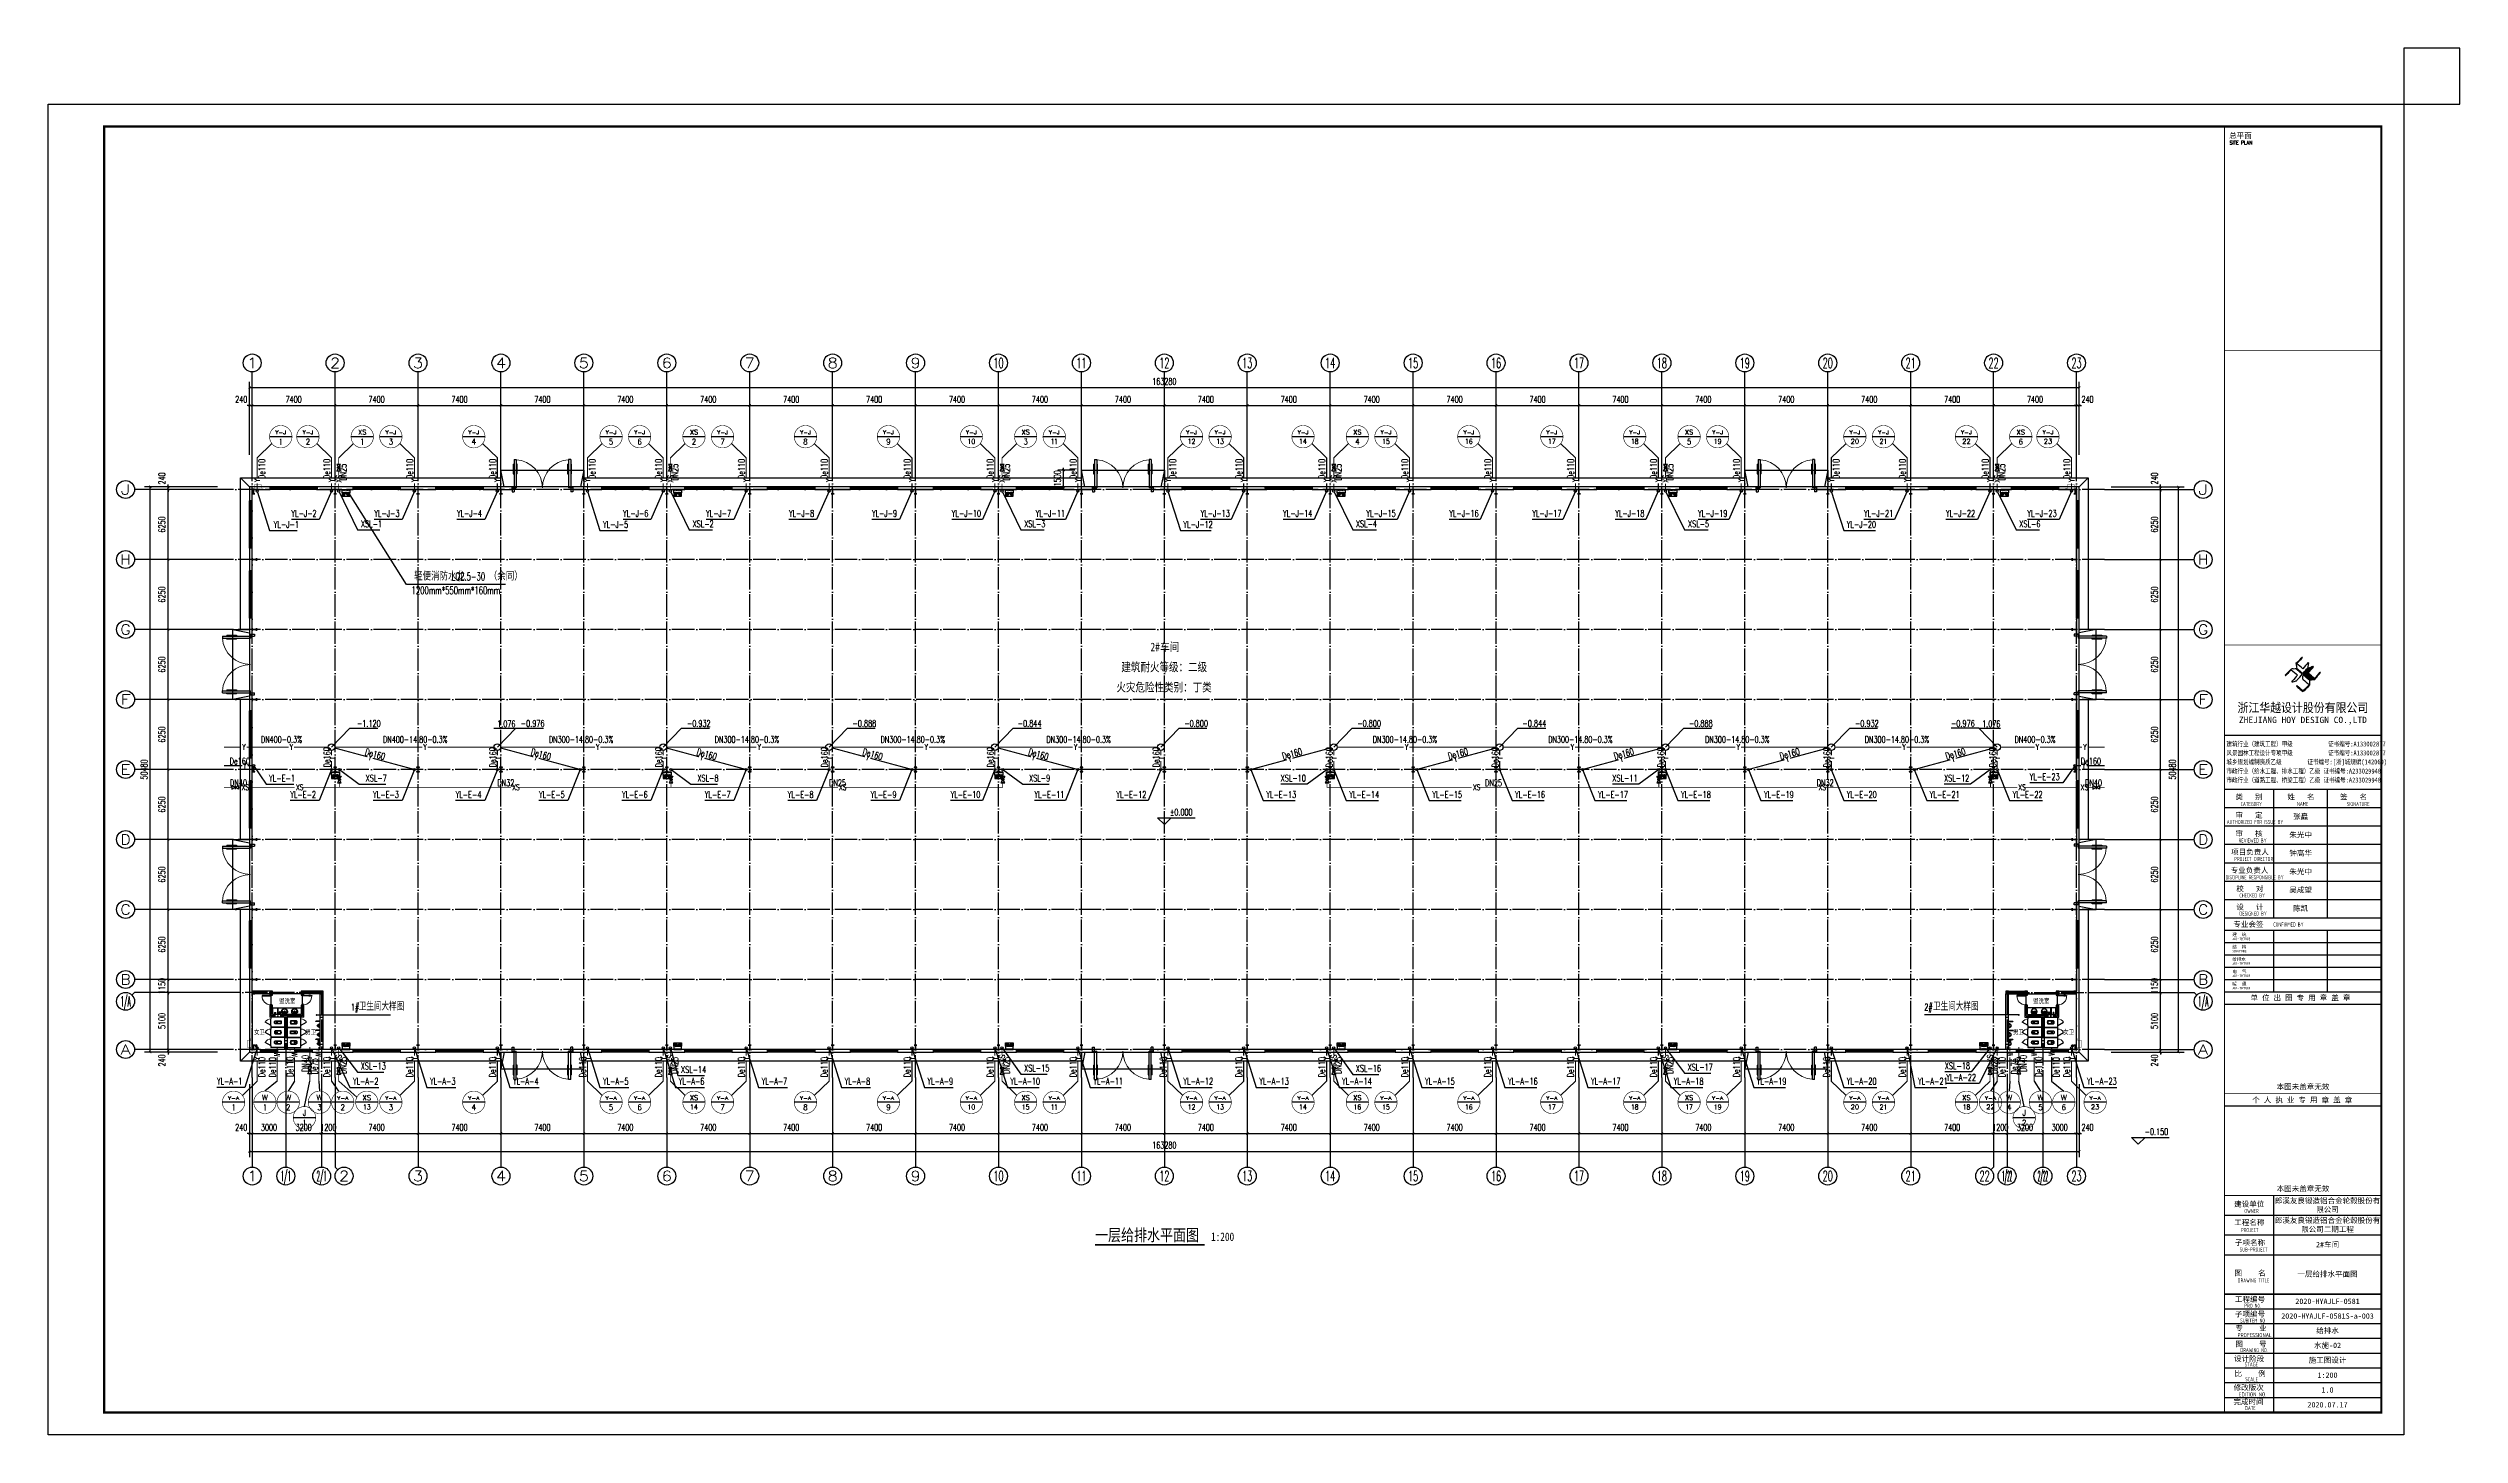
# Model space of a CAD drawing. Extents: x 13158459 to 15902229, y -1299598 to 28366.
# Drawn here: x 13898408 to 14113608, y -324043 to -200243 of the extents above; entities that cross this region are included whole.
import ezdxf
from ezdxf.enums import TextEntityAlignment as Align

# ---------------------------------------------------------------- set-up
doc = ezdxf.new("R2010")
doc.units = 0
doc.header["$LTSCALE"] = 1000
doc.header["$MEASUREMENT"] = 0
doc.linetypes.add('DOTE', pattern=[2.42, 2, -0.2, 0.02, -0.2])
for name, color, linetype in [('AXIS', 3, 'Continuous'), ('AXIS_TEXT', 7, 'Continuous'), ('COLUMN', 2, 'Continuous'), ('DIM_ELEV', 3, 'Continuous'), ('DIM_LEAD', 3, 'Continuous'), ('DIM_SYMB', 3, 'Continuous'), ('DIM_消防', 3, 'Continuous'), ('DIM_雨水', 3, 'Continuous'), ('DOTE', 8, 'DOTE'), ('EQUIP_地漏', 7, 'Continuous'), ('EQUIP_消防', 7, 'Continuous'), ('HYTK-GK', 7, 'Continuous'), ('LVTRY', 6, 'Continuous'), ('PIPE-污水', 2, 'Continuous'), ('PIPE-消防', 1, 'Continuous'), ('PIPE-给水', 3, 'Continuous'), ('PIPE-雨水', 4, 'Continuous'), ('PUB_DIM', 3, 'Continuous'), ('PUB_HATCH', 8, 'Continuous'), ('PUB_TEXT', 7, 'Continuous'), ('PUB_TITLE', 4, 'Continuous'), ('TEXT_污水', 7, 'Continuous'), ('TEXT_消防', 7, 'Continuous'), ('TEXT_给水', 7, 'Continuous'), ('TEXT_雨水', 7, 'Continuous'), ('TK', 4, 'Continuous'), ('TWT_LEAD', 3, 'Continuous'), ('TWT_TEXT', 7, 'Continuous'), ('VALVE_消防', 7, 'Continuous'), ('VALVE_给水', 7, 'Continuous'), ('VPIPE-消防', 1, 'Continuous'), ('VPIPE-雨水', 4, 'Continuous'), ('WALL', 9, 'Continuous'), ('WALL-PARAPET', 6, 'Continuous'), ('WELL_雨水', 4, 'Continuous'), ('WINDOW', 4, 'Continuous')]:
    doc.layers.add(name, color=color, linetype=linetype)
doc.styles.add('-宋体', font='', dxfattribs={"width": 0.8})
doc.styles.add('_TCH_AXIS', font='COMPLEX', dxfattribs={"bigfont": 'GBCBIG'})
doc.styles.add('_TCH_DIM', font='SIMPLEX', dxfattribs={"bigfont": 'GBCBIG'})
doc.styles.add('_TCH_DIM_T3', font='SIMPLEX', dxfattribs={"width": 0.705882, "bigfont": 'GBCBIG'})
doc.styles.add('_TWT_CIRCLE', font='COMPLEX', dxfattribs={"width": 1.1, "height": 3, "bigfont": 'HZTXT'})
doc.styles.add('_TWT_PIPEDN', font='SIMPLEX', dxfattribs={"width": 0.8, "height": 3, "bigfont": 'HZTXT'})
doc.styles.add('_TWT_PIPETEXT', font='COMPLEX', dxfattribs={"width": 0.8, "height": 2.5, "bigfont": 'HZTXT'})
doc.styles.add('_TWT_SERIAL', font='COMPLEX', dxfattribs={"width": 0.8, "height": 3, "bigfont": 'HZTXT'})
doc.styles.add('COMPLEX', font='COMPLEX')
doc.styles.add('HT', font='simhei.ttf', dxfattribs={"width": 0.8})
doc.styles.add('ROMANS', font='romans', dxfattribs={"width": 0.65, "height": 231.275})
doc.styles.add('TSSD_REIN', font='tssdeng.shx', dxfattribs={"width": 0.7, "bigfont": 'tssdchn.shx'})
doc.styles.add('YAYA', font='', dxfattribs={"width": 0.8, "height": 1})
doc.styles.add('图签宋体', font='', dxfattribs={"height": 300})
doc.styles.add('图签黑体', font='simhei.ttf', dxfattribs={"height": 550})
doc.styles.get('-宋体').set_extended_font_data('SimSun')
doc.styles.get('YAYA').set_extended_font_data('SimSun')
doc.styles.get('图签宋体').set_extended_font_data('NSimSun')
doc.dimstyles.new('_TCH_ARCH&&200', dxfattribs={"dimtxt": 595, "dimasz": 200, "dimexe": 500, "dimexo": 600, "dimgap": 252.5, "dimtad": 1, "dimdec": 0, "dimzin": 0, "dimdsep": 46, "dimtxsty": '_TCH_DIM_T3', "dimblk": 'ARCHTICK', "dimcen": 0.09, "dimclrt": 7, "dimazin": 2, "dimtfac": 1, "dimtdec": 0, "dimtix": 1, "dimtmove": 2, "dimatfit": 3, "dimfxl": 0, "dimtolj": 1, "dimtzin": 0, "dimarcsym": 0})

msp = doc.modelspace()

# ---------------------------------------------------------------- texts
at = {"layer": 'DIM_消防', "color": 7, "style": '_TWT_CIRCLE'}
for s, height, p, p2 in [('Y-J', 319.91, (13918671.3, -234706.8), (13919643.2, -234706.8)), ('Y-J', 319.91, (13921097.7, -234706.8), (13922069.7, -234706.8)), ('XS', 423.95, (13926054.7, -234727.6), (13926809.8, -234727.6)), ('Y-J', 319.91, (13928497.7, -234706.8), (13929469.7, -234706.8)), ('Y-J', 319.91, (13935897.7, -234706.8), (13936869.7, -234706.8)), ('Y-J', 319.91, (13948146.3, -234706.8), (13949118.2, -234706.8)), ('Y-J', 319.91, (13950697.7, -234706.8), (13951669.7, -234706.8)), ('XS', 423.95, (13955654.7, -234727.6), (13956409.8, -234727.6)), ('Y-J', 319.91, (13958097.7, -234706.8), (13959069.7, -234706.8)), ('Y-J', 319.91, (13965497.7, -234706.8), (13966469.7, -234706.8)), ('Y-J', 319.91, (13972896.1, -234706.8), (13973868, -234706.8)), ('Y-J', 319.91, (13980297.7, -234706.8), (13981269.7, -234706.8)), ('XS', 423.95, (13985254.7, -234727.6), (13986009.8, -234727.6)), ('Y-J', 319.91, (13987697.7, -234706.8), (13988669.7, -234706.8)), ('Y-J', 319.91, (13999946.3, -234706.8), (14000918.2, -234706.8)), ('Y-J', 319.91, (14002497.7, -234706.8), (14003469.7, -234706.8)), ('Y-J', 319.91, (14009897.7, -234706.8), (14010869.7, -234706.8)), ('XS', 423.95, (14014854.7, -234727.6), (14015609.8, -234727.6)), ('Y-J', 319.91, (14017297.7, -234706.8), (14018269.7, -234706.8)), ('Y-J', 319.91, (14024697.7, -234706.8), (14025669.7, -234706.8)), ('Y-J', 319.91, (14032097.7, -234706.8), (14033069.7, -234706.8)), ('Y-J', 319.91, (14039497.7, -234706.8), (14040469.7, -234706.8)), ('XS', 423.95, (14044454.7, -234727.6), (14045209.8, -234727.6)), ('Y-J', 319.91, (14046897.7, -234706.8), (14047869.7, -234706.8)), ('Y-J', 319.91, (14059146.3, -234706.8), (14060118.2, -234706.8)), ('Y-J', 319.91, (14061697.7, -234706.8), (14062669.7, -234706.8)), ('Y-J', 319.91, (14069097.7, -234706.8), (14070069.7, -234706.8)), ('XS', 423.95, (14074054.7, -234727.6), (14074809.8, -234727.6)), ('Y-J', 319.91, (14076372.7, -234706.8), (14077344.7, -234706.8)), ('1', 533.3, (13919031.5, -235645.2), (13919283, -235645.2)), ('2', 517.5, (13921394, -235631.6), (13921773.4, -235631.6)), ('1', 533.3, (13926306.5, -235645.2), (13926558, -235645.2)), ('3', 517.5, (13928794, -235631.6), (13929173.4, -235631.6)), ('4', 509.7, (13936170.1, -235625), (13936597.3, -235625)), ('5', 517.5, (13948442.5, -235631.6), (13948822, -235631.6)), ('6', 517.5, (13950994, -235631.6), (13951373.4, -235631.6)), ('2', 517.5, (13955842.5, -235631.6), (13956222, -235631.6)), ('7', 517.5, (13958394, -235631.6), (13958773.4, -235631.6)), ('8', 517.5, (13965794, -235631.6), (13966173.4, -235631.6)), ('9', 517.5, (13973192.3, -235631.6), (13973571.8, -235631.6)), ('10', 448.85, (13980442.8, -235573.7), (13981124.6, -235573.7)), ('3', 517.5, (13985442.5, -235631.6), (13985822, -235631.6)), ('11', 473.59, (13987886, -235594.4), (13988481.4, -235594.4)), ('12', 448.85, (14000091.3, -235573.7), (14000773.2, -235573.7)), ('13', 448.85, (14002642.8, -235573.7), (14003324.6, -235573.7)), ('14', 438.86, (14010027.4, -235565.4), (14010740, -235565.4)), ('4', 509.7, (14015018.6, -235625), (14015445.8, -235625)), ('15', 448.85, (14017442.8, -235573.7), (14018124.6, -235573.7)), ('16', 448.85, (14024842.8, -235573.7), (14025524.6, -235573.7)), ('17', 448.85, (14032242.8, -235573.7), (14032924.6, -235573.7)), ('18', 448.85, (14039642.8, -235573.7), (14040324.6, -235573.7)), ('5', 517.5, (14044642.5, -235631.6), (14045022, -235631.6)), ('19', 448.85, (14047042.8, -235573.7), (14047724.6, -235573.7)), ('20', 423.95, (14059254.7, -235553.2), (14060009.8, -235553.2)), ('21', 448.85, (14061842.8, -235573.7), (14062524.6, -235573.7)), ('22', 423.95, (14069206.2, -235553.2), (14069961.2, -235553.2)), ('6', 517.5, (14074242.5, -235631.6), (14074622, -235631.6)), ('23', 423.95, (14076481.2, -235553.2), (14077236.2, -235553.2)), ('Y-A', 296.03, (13914443.8, -294130.7), (13915451.7, -294130.7)), ('1', 533.3, (13914822, -295074.6), (13915073.5, -295074.6)), ('W', 483.2, (13917468.9, -294166.8), (13918025.7, -294166.8)), ('1', 533.3, (13917621.5, -295074.6), (13917873, -295074.6)), ('W', 483.2, (13919542.6, -294166.8), (13920099.4, -294166.8)), ('2', 517.5, (13919631.3, -295061), (13920010.7, -295061)), ('W', 483.2, (13922335.5, -294166.8), (13922892.3, -294166.8)), ('3', 517.5, (13922424.2, -295061), (13922803.6, -295061)), ('Y-A', 296.03, (13924184.9, -294130.7), (13925192.8, -294130.7)), ('2', 517.5, (13924499.1, -295061), (13924878.6, -295061)), ('XS', 423.95, (13926464.6, -294156.9), (13927219.6, -294156.9)), ('13', 448.85, (13926501.2, -295003.1), (13927183, -295003.1)), ('Y-A', 296.03, (13928479.8, -294130.7), (13929487.7, -294130.7)), ('3', 517.5, (13928794, -295061), (13929173.4, -295061)), ('Y-A', 296.03, (13935879.8, -294130.7), (13936887.7, -294130.7)), ('4', 509.7, (13936170.1, -295054.4), (13936597.3, -295054.4)), ('Y-A', 296.03, (13948128.3, -294130.7), (13949136.2, -294130.7)), ('5', 517.5, (13948442.5, -295061), (13948822, -295061)), ('Y-A', 296.03, (13950679.8, -294130.7), (13951687.7, -294130.7)), ('6', 517.5, (13950994, -295061), (13951373.4, -295061)), ('XS', 423.95, (13955654.7, -294156.9), (13956409.8, -294156.9)), ('14', 438.86, (13955675.9, -294994.8), (13956388.6, -294994.8)), ('Y-A', 296.03, (13958079.8, -294130.7), (13959087.7, -294130.7)), ('7', 517.5, (13958394, -295061), (13958773.4, -295061)), ('Y-A', 296.03, (13965479.8, -294130.7), (13966487.7, -294130.7)), ('8', 517.5, (13965794, -295061), (13966173.4, -295061)), ('Y-A', 296.03, (13972878.1, -294130.7), (13973886, -294130.7)), ('9', 517.5, (13973192.3, -295061), (13973571.8, -295061)), ('Y-A', 296.03, (13980279.8, -294130.7), (13981287.7, -294130.7)), ('10', 448.85, (13980442.8, -295003.1), (13981124.6, -295003.1)), ('XS', 423.95, (13985254.7, -294156.9), (13986009.8, -294156.9)), ('15', 448.85, (13985291.3, -295003.1), (13985973.2, -295003.1)), ('Y-A', 296.03, (13987679.8, -294130.7), (13988687.7, -294130.7)), ('11', 473.59, (13987886, -295023.8), (13988481.4, -295023.8)), ('Y-A', 296.03, (13999928.3, -294130.7), (14000936.2, -294130.7)), ('12', 448.85, (14000091.3, -295003.1), (14000773.2, -295003.1)), ('Y-A', 296.03, (14002479.8, -294130.7), (14003487.7, -294130.7)), ('13', 448.85, (14002642.8, -295003.1), (14003324.6, -295003.1)), ('Y-A', 296.03, (14009879.8, -294130.7), (14010887.7, -294130.7)), ('14', 438.86, (14010027.4, -294994.8), (14010740, -294994.8)), ('XS', 423.95, (14014854.7, -294156.9), (14015609.8, -294156.9)), ('16', 448.85, (14014891.3, -295003.1), (14015573.2, -295003.1)), ('Y-A', 296.03, (14017279.8, -294130.7), (14018287.7, -294130.7)), ('15', 448.85, (14017442.8, -295003.1), (14018124.6, -295003.1)), ('Y-A', 296.03, (14024679.8, -294130.7), (14025687.7, -294130.7)), ('16', 448.85, (14024842.8, -295003.1), (14025524.6, -295003.1)), ('Y-A', 296.03, (14032079.8, -294130.7), (14033087.7, -294130.7)), ('17', 448.85, (14032242.8, -295003.1), (14032924.6, -295003.1)), ('Y-A', 296.03, (14039479.8, -294130.7), (14040487.7, -294130.7)), ('18', 448.85, (14039642.8, -295003.1), (14040324.6, -295003.1)), ('XS', 423.95, (14044454.7, -294156.9), (14045209.8, -294156.9)), ('17', 448.85, (14044491.3, -295003.1), (14045173.2, -295003.1)), ('Y-A', 296.03, (14046879.8, -294130.7), (14047887.7, -294130.7)), ('19', 448.85, (14047042.8, -295003.1), (14047724.6, -295003.1)), ('Y-A', 296.03, (14059128.3, -294130.7), (14060136.2, -294130.7)), ('20', 423.95, (14059254.7, -294982.5), (14060009.8, -294982.5)), ('Y-A', 296.03, (14061679.8, -294130.7), (14062687.7, -294130.7)), ('21', 448.85, (14061842.8, -295003.1), (14062524.6, -295003.1)), ('XS', 423.95, (14069206.2, -294156.9), (14069961.2, -294156.9)), ('18', 448.85, (14069242.8, -295003.1), (14069924.6, -295003.1)), ('Y-A', 296.03, (14071226.4, -294130.7), (14072234.3, -294130.7)), ('22', 423.95, (14071352.9, -294982.5), (14072107.9, -294982.5)), ('W', 483.2, (14073123.6, -294166.8), (14073680.5, -294166.8)), ('4', 509.7, (14073188.5, -295054.4), (14073615.6, -295054.4)), ('W', 483.2, (14075916.5, -294166.8), (14076473.4, -294166.8)), ('5', 517.5, (14076005.2, -295061), (14076384.7, -295061)), ('W', 483.2, (14077990.3, -294166.8), (14078547.1, -294166.8)), ('6', 517.5, (14078079, -295061), (14078458.4, -295061)), ('Y-A', 296.03, (14080564.2, -294130.7), (14081572.1, -294130.7)), ('23', 423.95, (14080690.7, -294982.5), (14081445.7, -294982.5)), ('J', 527.7, (13921121.6, -295553.1), (13921425.6, -295553.1)), ('1', 533.3, (13921147.9, -296454.2), (13921399.3, -296454.2)), ('2', 517.5, (14074552.6, -296440.6), (14074932.1, -296440.6)), ('J', 527.7, (14074590.4, -295553.1), (14074894.4, -295553.1))]:
    msp.add_text(s, height=height, dxfattribs=at).set_placement(p, p2, align=Align.FIT)
at = {"layer": 'PUB_TEXT'}
for s, height, style, width, p in [('2#', 759.49, 'YAYA', 0.8, (13996774.2, -254079.3)), ('车间', 759.49, 'YAYA', 0.8, (13997638.4, -254079.3)), ('建筑耐火等级：二级', 759.49, 'YAYA', 0.8, (13994168.3, -255879.3)), ('火灾危险性类别：丁类', 759.49, 'YAYA', 0.8, (13993726.1, -257679.3)), ('%%P0.000', 595, '_TCH_DIM', 0.705882, (13998508, -268753.6)), ('盥洗室', 425.32, 'YAYA', 0.8, (13919024.2, -285529.7)), ('1#', 595, '_TCH_DIM', 0.705882, (13925419.5, -286152.2)), ('2#', 595, '_TCH_DIM', 0.705882, (14065828.5, -286152.2)), ('盥洗室', 425.32, 'YAYA', 0.8, (14075547.1, -285529.7)), ('女卫', 425.32, 'YAYA', 0.8, (13916775.2, -288298.7)), ('男卫', 425.32, 'YAYA', 0.8, (13921357.8, -288298.7)), ('男卫', 425.32, 'YAYA', 0.8, (14073738.7, -288298.7)), ('女卫', 425.32, 'YAYA', 0.8, (14078231.4, -288298.7)), ('-0.150', 595, '_TCH_DIM', 0.705882, (14085502.5, -297276.2)), ('一层给排水平面图', 1063.29, 'YAYA', 0.8, (13991824.6, -306737.2)), ('1:200', 759.49, 'YAYA', 0.8, (14002172.8, -306743.1))]:
    msp.add_text(s, height=height, dxfattribs=dict(at, style=style, width=width)).set_placement(p)
at = {"layer": 'PUB_TEXT', "style": '_TCH_DIM'}
for p in [(13926119.5, -286152.2), (14066608.5, -286152.2)]:
    msp.add_text('卫生间大样图', height=675.18, dxfattribs=at).set_placement(p)
at = {"layer": 'TEXT_污水', "style": '_TWT_PIPETEXT', "width": 0.64}
for rotation, p in [(270, (13918579.4, -289881.5)), (270, (13920136.6, -289893.1)), (270, (13922302.7, -289904.7)), (90, (14073713.3, -290240)), (90, (14075879.4, -290228.4)), (90, (14077436.6, -290216.8))]:
    msp.add_text('W', height=500, rotation=rotation, dxfattribs=at).set_placement(p)
at = {"layer": 'TEXT_污水', "linetype": 'Continuous', "style": '_TWT_PIPEDN', "width": 0.64}
for s, p in [('De110', (13920286.6, -292090.7)), ('De110', (14076329.4, -292090.7)), ('De110', (13918729.4, -292133)), ('De75', (13922452.7, -291864.7)), ('De75', (14074163.3, -291864.7)), ('De110', (14077886.6, -292133))]:
    msp.add_text(s, height=600, rotation=90, dxfattribs=at).set_placement(p)
at = {"layer": 'TEXT_消防', "style": '_TWT_PIPETEXT', "width": 0.64}
for p in [(13924577.5, -239028.1), (13954177.5, -239028.1), (13983777.5, -239028.1), (14013377.5, -239028.1), (14042977.5, -239028.1), (14072577.5, -239028.1), (13924577.5, -290776.1), (13954177.5, -290776.1), (13983777.5, -290776.1), (14013377.5, -290776.1), (14042977.5, -290776.1), (14071938.4, -290776.1)]:
    msp.add_text('XS', height=500, rotation=90, dxfattribs=at).set_placement(p)
at = {"layer": 'TEXT_消防', "linetype": 'Continuous', "style": '_TWT_PIPEDN', "width": 0.64}
for p in [(13925027.5, -238866.2), (13954627.5, -238866.2), (13984227.5, -238866.2), (14013827.5, -238866.2), (14043427.5, -238866.2), (14073027.5, -238866.2), (13925027.5, -291828), (13954627.5, -291828), (13984227.5, -291828), (14013827.5, -291828), (14043427.5, -291828), (14072388.4, -291828)]:
    msp.add_text('DN25', height=600, rotation=90, dxfattribs=at).set_placement(p)
for s, p in [('DN40', (13914624.2, -266134.2)), ('DN32', (13938483.2, -266134.2)), ('DN25', (13968083.2, -266134.2)), ('DN25', (14026626.6, -266134.2)), ('DN32', (14056226.6, -266134.2)), ('DN40', (14080171.9, -266134.2))]:
    msp.add_text(s, height=600, dxfattribs=at).set_placement(p)
at = {"layer": 'TEXT_消防', "style": '_TWT_PIPETEXT', "width": 0.64}
for p in [(13915667.6, -266484.2), (13920510.7, -266484.2), (13939810.5, -266484.2), (13968974.8, -266484.2), (14025538.8, -266484.2), (14056386.9, -266484.2), (14074219.6, -266484.2), (14079785.1, -266484.2)]:
    msp.add_text('XS', height=500, dxfattribs=at).set_placement(p)
at = {"layer": 'TEXT_给水', "linetype": 'Continuous', "style": '_TWT_PIPEDN', "width": 0.64}
for p in [(13921652.3, -291652.9), (14074963.6, -291652.9)]:
    msp.add_text('DN40', height=600, rotation=90, dxfattribs=at).set_placement(p)
at = {"layer": 'TEXT_雨水', "style": '_TWT_PIPETEXT', "width": 0.64}
for rotation, p in [(90, (13917302.5, -238989.6)), (90, (13923938.4, -238989.6)), (90, (13931338.4, -238989.6)), (90, (13938738.4, -238989.6)), (90, (13946777.5, -238989.6)), (90, (13953538.4, -238989.6)), (90, (13960938.4, -238989.6)), (90, (13968338.4, -238989.6)), (90, (13975736.8, -238989.6)), (90, (13983138.4, -238989.6)), (90, (13990538.4, -238989.6)), (90, (13998577.5, -238989.6)), (90, (14005338.4, -238989.6)), (90, (14012738.4, -238989.6)), (90, (14020138.4, -238989.6)), (90, (14027538.4, -238989.6)), (90, (14034938.4, -238989.6)), (90, (14042338.4, -238989.6)), (90, (14049738.4, -238989.6)), (90, (14057777.5, -238989.6)), (90, (14064538.4, -238989.6)), (90, (14071938.4, -238989.6)), (90, (14079213.4, -238989.6)), (90, (13923938.4, -263780.2)), (344.875993, (13926926.7, -263777.3)), (90, (13938738.4, -263780.2)), (344.875993, (13941726.7, -263777.3)), (90, (13953538.4, -263780.2)), (344.875993, (13956526.7, -263777.3)), (90, (13968338.4, -263780.2)), (344.875993, (13971326.7, -263777.3)), (90, (13983138.4, -263780.2)), (344.875993, (13986126.7, -263777.3)), (90, (13997938.4, -263780.2)), (15.124007, (14009117.5, -263985.8)), (90, (14013377.5, -263780.2)), (15.124007, (14023917.5, -263985.8)), (90, (14028177.5, -263780.2)), (15.124007, (14038717.5, -263985.8)), (90, (14042977.5, -263780.2)), (15.124007, (14053517.5, -263985.8)), (90, (14057777.5, -263780.2)), (15.124007, (14068317.5, -263985.8)), (90, (14072577.5, -263780.2)), (90, (13917302.5, -290586)), (90, (13923938.4, -290586)), (90, (13931338.4, -290586)), (90, (13938738.4, -290586)), (90, (13946777.5, -290586)), (90, (13953538.4, -290586)), (90, (13960938.4, -290586)), (90, (13968338.4, -290586)), (90, (13975736.8, -290586)), (90, (13983138.4, -290586)), (90, (13990538.4, -290586)), (90, (13998577.5, -290586)), (90, (14005338.4, -290586)), (90, (14012738.4, -290586)), (90, (14020138.4, -290586)), (90, (14027538.4, -290586)), (90, (14034938.4, -290586)), (90, (14042338.4, -290586)), (90, (14049738.4, -290586)), (90, (14057777.5, -290586)), (90, (14064538.4, -290586)), (90, (14072577.5, -290586)), (90, (14079213.4, -290586))]:
    msp.add_text('Y', height=500, rotation=rotation, dxfattribs=at).set_placement(p)
at = {"layer": 'TEXT_雨水', "linetype": 'Continuous', "style": '_TWT_PIPEDN', "width": 0.64}
for s, rotation, p in [('De110', 90, (13917773.4, -238716)), ('De110', 90, (13923567.5, -238716)), ('De110', 90, (13930967.5, -238716)), ('De110', 90, (13938367.5, -238716)), ('De110', 90, (13947248.4, -238716)), ('De110', 90, (13953167.5, -238716)), ('De110', 90, (13960567.5, -238716)), ('De110', 90, (13967967.5, -238716)), ('De110', 90, (13975365.9, -238716)), ('De110', 90, (13982767.5, -238716)), ('De110', 90, (13990167.5, -238716)), ('De110', 90, (13999048.4, -238716)), ('De110', 90, (14004967.5, -238716)), ('De110', 90, (14012367.5, -238716)), ('De110', 90, (14019767.5, -238716)), ('De110', 90, (14027167.5, -238716)), ('De110', 90, (14034567.5, -238716)), ('De110', 90, (14041967.5, -238716)), ('De110', 90, (14049367.5, -238716)), ('De110', 90, (14058248.4, -238716)), ('De110', 90, (14064167.5, -238716)), ('De110', 90, (14071567.5, -238716)), ('De110', 90, (14078842.5, -238716)), ('De160', 90, (13923588.4, -264456.8)), ('De160', 344.875993, (13926629, -263334.2)), ('De160', 90, (13938388.4, -264456.8)), ('De160', 344.875993, (13941429, -263334.2)), ('De160', 90, (13953188.4, -264456.8)), ('De160', 344.875993, (13956229, -263334.2)), ('De160', 90, (13967988.4, -264456.8)), ('De160', 344.875993, (13971029, -263334.2)), ('De160', 90, (13982788.4, -264456.8)), ('De160', 344.875993, (13985829, -263334.2)), ('De160', 90, (13997588.4, -264456.8)), ('De160', 15.124007, (14008615.9, -263758.8)), ('De160', 90, (14013027.5, -264456.8)), ('De160', 15.124007, (14023415.9, -263758.8)), ('De160', 90, (14027827.5, -264456.8)), ('De160', 15.124007, (14038215.9, -263758.8)), ('De160', 90, (14042627.5, -264456.8)), ('De160', 15.124007, (14053015.9, -263758.8)), ('De160', 90, (14057427.5, -264456.8)), ('De160', 15.124007, (14067815.9, -263758.8)), ('De160', 90, (14072227.5, -264456.8)), ('De110', 90, (13917773.4, -292124.4)), ('De110', 90, (13923562.1, -292124.4)), ('De110', 90, (13930962.1, -292124.4)), ('De110', 90, (13938362.1, -292124.4)), ('De110', 90, (13946401.1, -292124.4)), ('De110', 90, (13953162.1, -292124.4)), ('De110', 90, (13960562.1, -292124.4)), ('De110', 90, (13967962.1, -292124.4)), ('De110', 90, (13975360.4, -292124.4)), ('De110', 90, (13982762.1, -292124.4)), ('De110', 90, (13990162.1, -292124.4)), ('De110', 90, (13998201.1, -292124.4)), ('De110', 90, (14004962.1, -292124.4)), ('De110', 90, (14012362.1, -292124.4)), ('De110', 90, (14019762.1, -292124.4)), ('De110', 90, (14027162.1, -292124.4)), ('De110', 90, (14034562.1, -292124.4)), ('De110', 90, (14041962.1, -292124.4)), ('De110', 90, (14049362.1, -292124.4)), ('De110', 90, (14057401.1, -292124.4)), ('De110', 90, (14064162.1, -292124.4)), ('De110', 90, (14073056.6, -292124.4)), ('De110', 90, (14078837.1, -292124.4))]:
    msp.add_text(s, height=600, rotation=rotation, dxfattribs=at).set_placement(p)
at = {"layer": 'TEXT_雨水', "style": '_TWT_PIPETEXT', "width": 0.64}
for p in [(13915718.5, -262893.1), (13919964.5, -262893.1), (13931889, -262893.1), (13947300.2, -262893.1), (13961702.2, -262893.1), (13976603.3, -262893.1), (13989935.8, -262893.1), (14019473.4, -262893.1), (14034273.4, -262893.1), (14049073.4, -262893.1), (14063873.4, -262893.1), (14075761.9, -262893.1), (14080007.9, -262893.1), (13915816.3, -264549.4), (14079910.1, -264549.4)]:
    msp.add_text('Y', height=500, dxfattribs=at).set_placement(p)
at = {"layer": 'TEXT_雨水', "linetype": 'Continuous', "style": '_TWT_PIPEDN', "width": 0.64}
for p in [(13914598.9, -264199.4), (14079789.6, -264199.4)]:
    msp.add_text('De160', height=600, dxfattribs=at).set_placement(p)
at = {"layer": 'TWT_TEXT'}
for s, height, style, width, p in [('YL-J-1', 600, '_TWT_SERIAL', 0.64, (13918530, -243069.3)), ('YL-J-2', 600, '_TWT_SERIAL', 0.64, (13920108.1, -242075.5)), ('XSL-1', 600, '_TWT_SERIAL', 0.64, (13926310.5, -243012.9, 3000)), ('YL-J-3', 600, '_TWT_SERIAL', 0.64, (13927508.1, -242075.5)), ('YL-J-4', 600, '_TWT_SERIAL', 0.64, (13934872.2, -242075.5)), ('YL-J-5', 600, '_TWT_SERIAL', 0.64, (13947913.6, -243069.3)), ('YL-J-6', 600, '_TWT_SERIAL', 0.64, (13949708.1, -242075.5)), ('XSL-2', 600, '_TWT_SERIAL', 0.64, (13955905.4, -243012.9, 3000)), ('YL-J-7', 600, '_TWT_SERIAL', 0.64, (13957108.1, -242075.5)), ('YL-J-8', 600, '_TWT_SERIAL', 0.64, (13964508.1, -242075.5)), ('YL-J-9', 600, '_TWT_SERIAL', 0.64, (13971906.4, -242075.5)), ('YL-J-10', 600, '_TWT_SERIAL', 0.64, (13979037.5, -242075.5)), ('XSL-3', 600, '_TWT_SERIAL', 0.64, (13985505.4, -243012.9, 3000)), ('YL-J-11', 600, '_TWT_SERIAL', 0.64, (13986528.1, -242075.5)), ('YL-J-12', 600, '_TWT_SERIAL', 0.64, (13999709.9, -243069.3)), ('YL-J-13', 600, '_TWT_SERIAL', 0.64, (14001237.5, -242075.5)), ('YL-J-14', 600, '_TWT_SERIAL', 0.64, (14008601.2, -242075.5)), ('XSL-4', 600, '_TWT_SERIAL', 0.64, (14015103.6, -243012.9, 3000)), ('YL-J-15', 600, '_TWT_SERIAL', 0.64, (14016037.5, -242075.5)), ('YL-J-16', 600, '_TWT_SERIAL', 0.64, (14023437.5, -242075.5)), ('YL-J-17', 600, '_TWT_SERIAL', 0.64, (14030837.5, -242075.5)), ('YL-J-18', 600, '_TWT_SERIAL', 0.64, (14038237.5, -242075.5)), ('XSL-5', 600, '_TWT_SERIAL', 0.64, (14044740.1, -243012.9, 3000)), ('YL-J-19', 600, '_TWT_SERIAL', 0.64, (14045637.5, -242075.5)), ('YL-J-20', 600, '_TWT_SERIAL', 0.64, (14058909.4, -243069.3)), ('YL-J-21', 600, '_TWT_SERIAL', 0.64, (14060437.5, -242075.5)), ('YL-J-22', 600, '_TWT_SERIAL', 0.64, (14067746.5, -242075.5)), ('XSL-6', 600, '_TWT_SERIAL', 0.64, (14074305.4, -243012.9, 3000)), ('YL-J-23', 600, '_TWT_SERIAL', 0.64, (14075021.5, -242075.5)), ('轻便消防水龙', 700, '_TWT_PIPEDN', 0.8, (13931058.1, -247757.5)), ('LQ2.5-30', 700, '_TWT_PIPEDN', 0.64, (13934418.1, -247757.5)), ('（余同）', 700, '_TWT_PIPEDN', 0.8, (13937724.7, -247757.5)), ('1200mm*550mm*160mm', 700, '_TWT_PIPEDN', 0.64, (13930833.8, -248995.1)), ('-1.120', 600, '_TWT_SERIAL', 0.64, (13925962, -260831.4)), ('1.076', 595, '_TCH_AXIS', 0.705882, (13938476.3, -260866.1)), ('-0.976', 600, '_TWT_SERIAL', 0.64, (13940579.2, -260831.4)), ('-0.932', 600, '_TWT_SERIAL', 0.64, (13955397.5, -260831.4)), ('-0.888', 600, '_TWT_SERIAL', 0.64, (13970179.2, -260831.4)), ('-0.844', 600, '_TWT_SERIAL', 0.64, (13984924.3, -260831.4)), ('-0.800', 600, '_TWT_SERIAL', 0.64, (13999779.2, -260831.4)), ('-0.800', 600, '_TWT_SERIAL', 0.64, (14015218.2, -260831.4)), ('-0.844', 600, '_TWT_SERIAL', 0.64, (14029963.4, -260831.4)), ('-0.888', 600, '_TWT_SERIAL', 0.64, (14044818.2, -260831.4)), ('-0.932', 600, '_TWT_SERIAL', 0.64, (14059636.5, -260831.4)), ('-0.976', 600, '_TWT_SERIAL', 0.64, (14068207.1, -260831.4)), ('1.076', 595, '_TCH_AXIS', 0.705882, (14070986.7, -260866.1)), ('DN400-0.3%', 595, '_TCH_DIM', 0.705882, (13917395.9, -262255.3)), ('DN400-14.80-0.3%', 595, '_TCH_DIM', 0.705882, (13928287.9, -262255.3)), ('DN300-14.80-0.3%', 595, '_TCH_DIM', 0.705882, (13943087.9, -262255.3)), ('DN300-14.80-0.3%', 595, '_TCH_DIM', 0.705882, (13957887.9, -262255.3)), ('DN300-14.80-0.3%', 595, '_TCH_DIM', 0.705882, (13972687.9, -262255.3, -3000)), ('DN300-14.80-0.3%', 595, '_TCH_DIM', 0.705882, (13987487.9, -262255.3)), ('DN300-14.80-0.3%', 595, '_TCH_DIM', 0.705882, (14016608.4, -262255.3)), ('DN300-14.80-0.3%', 595, '_TCH_DIM', 0.705882, (14032264.1, -262255.3)), ('DN300-14.80-0.3%', 595, '_TCH_DIM', 0.705882, (14046265.6, -262255.3)), ('DN300-14.80-0.3%', 595, '_TCH_DIM', 0.705882, (14060514, -262255.3)), ('DN400-0.3%', 595, '_TCH_DIM', 0.705882, (14073879.7, -262255.3)), ('YL-E-1', 600, '_TWT_SERIAL', 0.64, (13918119, -265723.4)), ('YL-E-2', 600, '_TWT_SERIAL', 0.64, (13920000.3, -267180.2)), ('XSL-7', 600, '_TWT_SERIAL', 0.64, (13926737.3, -265714.8)), ('YL-E-3', 600, '_TWT_SERIAL', 0.64, (13927400.3, -267180.2, 3000)), ('YL-E-4', 600, '_TWT_SERIAL', 0.64, (13934764.2, -267180.2, 3000)), ('YL-E-5', 600, '_TWT_SERIAL', 0.64, (13942200.3, -267180.2, 3000)), ('YL-E-6', 600, '_TWT_SERIAL', 0.64, (13949600.3, -267180.2, 3000)), ('XSL-8', 600, '_TWT_SERIAL', 0.64, (13956337.3, -265714.8)), ('YL-E-7', 600, '_TWT_SERIAL', 0.64, (13957000.3, -267180.2, 3000)), ('YL-E-8', 600, '_TWT_SERIAL', 0.64, (13964400.3, -267180.2, 3000)), ('YL-E-9', 600, '_TWT_SERIAL', 0.64, (13971800.3, -267180.2, 3000)), ('YL-E-10', 600, '_TWT_SERIAL', 0.64, (13978928.3, -267180.2)), ('XSL-9', 600, '_TWT_SERIAL', 0.64, (13985937.3, -265714.8)), ('YL-E-11', 600, '_TWT_SERIAL', 0.64, (13986419.3, -267180.2)), ('YL-E-12', 600, '_TWT_SERIAL', 0.64, (13993728.3, -267180.2)), ('YL-E-13', 600, '_TWT_SERIAL', 0.64, (14007109.4, -267180.2)), ('XSL-10', 600, '_TWT_SERIAL', 0.64, (14008388.5, -265714.8)), ('YL-E-14', 600, '_TWT_SERIAL', 0.64, (14014509.3, -267180.2, 3000)), ('YL-E-15', 600, '_TWT_SERIAL', 0.64, (14021909.4, -267180.2, 3000)), ('YL-E-16', 600, '_TWT_SERIAL', 0.64, (14029309.4, -267180.2, 3000)), ('YL-E-17', 600, '_TWT_SERIAL', 0.64, (14036709.4, -267180.2)), ('XSL-11', 600, '_TWT_SERIAL', 0.64, (14037988.5, -265714.8, -3000)), ('YL-E-18', 600, '_TWT_SERIAL', 0.64, (14044109.4, -267180.2)), ('YL-E-19', 600, '_TWT_SERIAL', 0.64, (14051509.4, -267180.2)), ('YL-E-20', 600, '_TWT_SERIAL', 0.64, (14058909.3, -267180.2)), ('YL-E-21', 600, '_TWT_SERIAL', 0.64, (14066309.4, -267180.2)), ('XSL-12', 600, '_TWT_SERIAL', 0.64, (14067588.5, -265714.8, -3000)), ('YL-E-22', 600, '_TWT_SERIAL', 0.64, (14073709.3, -267180.2)), ('YL-E-23', 600, '_TWT_SERIAL', 0.64, (14075231.2, -265590.8)), ('YL-A-1', 600, '_TWT_SERIAL', 0.64, (13913454.2, -292781.2)), ('YL-A-2', 600, '_TWT_SERIAL', 0.64, (13925591.7, -292781.2)), ('XSL-13', 600, '_TWT_SERIAL', 0.64, (13926294.6, -291413.9, 3000)), ('YL-A-3', 600, '_TWT_SERIAL', 0.64, (13932472.6, -292781.2, 3000)), ('YL-A-4', 600, '_TWT_SERIAL', 0.64, (13939872.1, -292781.2, 3000)), ('YL-A-5', 600, '_TWT_SERIAL', 0.64, (13947911.6, -292781.2, 3000)), ('YL-A-6', 600, '_TWT_SERIAL', 0.64, (13954672.6, -292781.2)), ('XSL-14', 600, '_TWT_SERIAL', 0.64, (13954874.7, -291738, 3000)), ('YL-A-7', 600, '_TWT_SERIAL', 0.64, (13962072.6, -292781.2)), ('YL-A-8', 600, '_TWT_SERIAL', 0.64, (13969472.6, -292781.2, 3000)), ('YL-A-9', 600, '_TWT_SERIAL', 0.64, (13976870.9, -292781.2, 3000)), ('YL-A-10', 600, '_TWT_SERIAL', 0.64, (13984270.3, -292781.2, 3000)), ('XSL-15', 600, '_TWT_SERIAL', 0.64, (13985494.6, -291605.3, 3000)), ('YL-A-11', 600, '_TWT_SERIAL', 0.64, (13991670.7, -292781.2, 3000)), ('YL-A-12', 600, '_TWT_SERIAL', 0.64, (13999709.4, -292781.2, 3000)), ('YL-A-13', 600, '_TWT_SERIAL', 0.64, (14006470.3, -292781.2, 3000)), ('YL-A-14', 600, '_TWT_SERIAL', 0.64, (14013870.2, -292781.2, 3000)), ('XSL-16', 600, '_TWT_SERIAL', 0.64, (14015094.6, -291627.4, 3000)), ('YL-A-15', 600, '_TWT_SERIAL', 0.64, (14021270.3, -292781.2, 3000)), ('YL-A-16', 600, '_TWT_SERIAL', 0.64, (14028670.3, -292781.2, 3000)), ('YL-A-17', 600, '_TWT_SERIAL', 0.64, (14036070.3, -292781.2)), ('YL-A-18', 600, '_TWT_SERIAL', 0.64, (14043470.3, -292781.2, 3000)), ('XSL-17', 600, '_TWT_SERIAL', 0.64, (14044694.6, -291520.5, 3000)), ('YL-A-19', 600, '_TWT_SERIAL', 0.64, (14050870.3, -292781.2)), ('YL-A-20', 600, '_TWT_SERIAL', 0.64, (14058909.3, -292781.2)), ('YL-A-21', 600, '_TWT_SERIAL', 0.64, (14065256.1, -292781.2, 3000)), ('XSL-18', 600, '_TWT_SERIAL', 0.64, (14067655, -291410.3, 6000)), ('YL-A-22', 600, '_TWT_SERIAL', 0.64, (14067789.1, -292435.3)), ('YL-A-23', 600, '_TWT_SERIAL', 0.64, (14080345.2, -292781.2, 3000))]:
    msp.add_text(s, height=height, dxfattribs=dict(at, style=style, width=width)).set_placement(p)

# ---------------------------------------------------------------- blocks, each defined once
blk = doc.blocks.new('A$C797E1D2B')
at = {"layer": 'COLUMN'}
h = blk.add_hatch(color=256, dxfattribs=at)
h.paths.add_polyline_path([(125, 400), (250, 400), (250, 388), (130, 388), (130, 200), (125, 200)])
h.paths.add_polyline_path([(0, 400), (125, 400), (125, 200), (120, 200), (120, 388), (0, 388)])
h.paths.add_polyline_path([(0, 12), (120, 12), (120, 200), (125, 200), (125, 0), (0, 0)])
h.paths.add_polyline_path([(125, 200), (130, 200), (130, 12), (250, 12), (250, 0), (125, 0)])
blk.add_lwpolyline([(250, 0), (250, 12), (130, 12), (130, 388), (250, 388), (250, 400), (0, 400), (0, 388), (120, 388), (120, 12), (0, 12), (0, 0)], close=True, dxfattribs=at)
blk = doc.blocks.new('消防软管卷盘')
blk.add_lwpolyline([(4963954, 151899), (4963954, 150312), (4964641, 150312), (4964641, 151899)], close=True)
for points, const_width in [([(4964134, 151704), (4964482, 151704)], 1), ([(4964134, 151566), (4964482, 151566)], 1), ([(4964134, 151428), (4964482, 151428)], 1), ([(4964134, 151290), (4964482, 151290)], 1), ([(4964134, 151152), (4964482, 151152)], 1), ([(4964134, 151014), (4964482, 151014)], 0.1), ([(4964134, 150876), (4964482, 150876)], 1), ([(4964134, 150738), (4964482, 150738)], 1), ([(4964150, 150600), (4964499, 150600)], 1), ([(4964150, 150462), (4964499, 150462)], 1)]:
    blk.add_lwpolyline(points, dxfattribs=dict(const_width=const_width))
for centre, start, end in [((4964134, 151636), 90, 270), ((4964134, 151360), 90, 270), ((4964482, 151498), 270, 90), ((4964482, 151222), 270, 90), ((4964134, 151084), 90, 270), ((4964134, 150808), 90, 270), ((4964150, 150532), 90, 270), ((4964482, 150946), 270, 90), ((4964499, 150670), 270, 90)]:
    blk.add_arc(centre, 69, start, end)
blk = doc.blocks.new('$TwtSys$00000546')
h = blk.add_hatch()
h.set_pattern_fill('ANSI31', color=256, scale=200, style=0)
h.set_pattern_definition([(45, (-38543.802, -6670.83), (-17.67767, 17.67767), [])])
h.paths.add_polyline_path([(-65, 174), (65, 174), (65, 44), (-65, 44)])
for points in [[(0, 344), (-198, 0), (198, 0)], [(-65, 174), (65, 174), (65, 44), (-65, 44)]]:
    blk.add_lwpolyline(points, close=True)
blk = doc.blocks.new('92623')
blk.add_lwpolyline([(8910066, 83014), (8909273, 83014), (8909273, 82670), (8910066, 82670)], close=True)
at = {"xscale": -0.5, "yscale": 0.5, "zscale": 0.5, "rotation": 89.99999999998747}
blk.add_blockref('消防软管卷盘', (8985223, 2565334), dxfattribs=at)
at = {"layer": 'EQUIP_消防', "color": 8, "rotation": 180}
for p in [(8909471, 83014), (8909868, 83014)]:
    blk.add_blockref('$TwtSys$00000546', p, dxfattribs=at)
blk = doc.blocks.new('A$C053D6479')
at = {"layer": 'PUB_TITLE'}
h = blk.add_hatch(color=256, dxfattribs=at)
h.dxf.hatch_style = 1
edge = h.paths.add_edge_path()
edge.add_spline(control_points=[(1026, 827), (1105, 920), (1188, 1008), (1266, 1102)], knot_values=[13, 13, 13, 13, 14, 14, 14, 14], degree=3, periodic=0)
edge.add_spline(control_points=[(1266, 1102), (1258, 1111), (1249, 1119), (1239, 1116)], knot_values=[12, 12, 12, 12, 13, 13, 13, 13], degree=3, periodic=0)
edge.add_spline(control_points=[(1239, 1116), (1210, 1107), (1179, 1092), (1144, 1077)], knot_values=[11, 11, 11, 11, 12, 12, 12, 12], degree=3, periodic=0)
edge.add_spline(control_points=[(1144, 1077), (1109, 1063), (1069, 1053), (1047, 1038)], knot_values=[10, 10, 10, 10, 11, 11, 11, 11], degree=3, periodic=0)
edge.add_spline(control_points=[(1047, 1038), (1028, 1026), (1007, 992), (991, 972)], knot_values=[9, 9, 9, 9, 10, 10, 10, 10], degree=3, periodic=0)
edge.add_spline(control_points=[(991, 972), (942, 913), (899, 868), (849, 810)], knot_values=[8, 8, 8, 8, 9, 9, 9, 9], degree=3, periodic=0)
edge.add_spline(control_points=[(849, 810), (842, 801), (822, 776), (822, 775)], knot_values=[7, 7, 7, 7, 8, 8, 8, 8], degree=3, periodic=0)
edge.add_spline(control_points=[(822, 775), (823, 771), (848, 752), (859, 744)], knot_values=[6, 6, 6, 6, 7, 7, 7, 7], degree=3, periodic=0)
edge.add_spline(control_points=[(859, 744), (949, 670), (1035, 592), (1122, 521)], knot_values=[5, 5, 5, 5, 6, 6, 6, 6], degree=3, periodic=0)
edge.add_spline(control_points=[(1122, 521), (1153, 527), (1185, 530), (1217, 533)], knot_values=[4, 4, 4, 4, 5, 5, 5, 5], degree=3, periodic=0)
edge.add_spline(control_points=[(1217, 533), (1246, 535), (1293, 532), (1316, 542)], knot_values=[3, 3, 3, 3, 4, 4, 4, 4], degree=3, periodic=0)
edge.add_spline(control_points=[(1316, 542), (1327, 547), (1338, 565), (1349, 579)], knot_values=[2, 2, 2, 2, 3, 3, 3, 3], degree=3, periodic=0)
edge.add_spline(control_points=[(1349, 579), (1423, 670), (1507, 759), (1572, 848)], knot_values=[1, 1, 1, 1, 2, 2, 2, 2], degree=3, periodic=0)
edge.add_spline(control_points=[(1572, 848), (1564, 852), (1561, 861), (1551, 862)], knot_values=[0, 0, 0, 0, 1, 1, 1, 1], degree=3, periodic=0)
edge.add_spline(control_points=[(1551, 862), (1469, 769), (1393, 671), (1310, 579)], knot_values=[15, 15, 15, 15, 16, 16, 16, 16], degree=3, periodic=0)
edge.add_spline(control_points=[(1310, 579), (1216, 662), (1118, 742), (1026, 827)], knot_values=[14, 14, 14, 14, 15, 15, 15, 15], degree=3, periodic=0)
at = {"layer": 'TK'}
for points, knots in [([(1031, 1298), (1066, 1286), (1054, 1262), (1045, 1224), (1036, 1188), (1031, 1158), (1024, 1121), (1020, 1104), (1017, 1085), (1012, 1071), (1004, 1052), (976, 1026), (956, 1003), (906, 946), (866, 899), (814, 839), (806, 829), (789, 806), (787, 806), (777, 804), (728, 856), (719, 864), (651, 922), (580, 978), (514, 1036), (509, 1106), (488, 1176), (479, 1247), (570, 1343), (663, 1436), (758, 1526), (764, 1523), (768, 1518), (774, 1515), (693, 1422), (599, 1343), (520, 1249), (607, 1171), (698, 1096), (789, 1021), (874, 1109), (950, 1206), (1031, 1298)], [0, 0, 0, 0, 1, 1, 1, 2, 2, 2, 3, 3, 3, 4, 4, 4, 5, 5, 5, 6, 6, 6, 7, 7, 7, 8, 8, 8, 9, 9, 9, 10, 10, 10, 11, 11, 11, 12, 12, 12, 13, 13, 13, 14, 14, 14, 14]), ([(1551, 862), (1561, 861), (1564, 852), (1572, 848), (1507, 759), (1423, 670), (1349, 579), (1338, 565), (1327, 547), (1316, 542), (1293, 532), (1246, 535), (1217, 533), (1185, 530), (1153, 527), (1122, 521), (1035, 592), (949, 670), (859, 744), (848, 752), (823, 771), (822, 775), (822, 776), (842, 801), (849, 810), (899, 868), (942, 913), (991, 972), (1007, 992), (1028, 1026), (1047, 1038), (1069, 1053), (1109, 1063), (1144, 1077), (1179, 1092), (1210, 1107), (1239, 1116), (1249, 1119), (1258, 1111), (1266, 1102), (1188, 1008), (1105, 920), (1026, 827), (1118, 742), (1216, 662), (1310, 579), (1393, 671), (1469, 769), (1551, 862)], [0, 0, 0, 0, 1, 1, 1, 2, 2, 2, 3, 3, 3, 4, 4, 4, 5, 5, 5, 6, 6, 6, 7, 7, 7, 8, 8, 8, 9, 9, 9, 10, 10, 10, 11, 11, 11, 12, 12, 12, 13, 13, 13, 14, 14, 14, 15, 15, 15, 16, 16, 16, 16]), ([(555, 949), (624, 891), (699, 833), (760, 773), (689, 691), (614, 604), (539, 517), (529, 505), (516, 487), (506, 482), (492, 475), (469, 472), (452, 467), (416, 456), (383, 448), (342, 438), (323, 433), (297, 422), (293, 440), (291, 452), (313, 470), (322, 480), (400, 566), (477, 652), (553, 736), (460, 815), (366, 894), (270, 970), (183, 883), (101, 791), (16, 703), (-18, 714), (9, 735), (28, 755), (103, 838), (192, 930), (266, 1005), (319, 1009), (387, 1005), (442, 1007), (456, 1008), (472, 1011), (485, 1007), (507, 1000), (534, 967), (555, 949)], [0, 0, 0, 0, 1, 1, 1, 2, 2, 2, 3, 3, 3, 4, 4, 4, 5, 5, 5, 6, 6, 6, 7, 7, 7, 8, 8, 8, 9, 9, 9, 10, 10, 10, 11, 11, 11, 12, 12, 12, 13, 13, 13, 14, 14, 14, 15, 15, 15, 15]), ([(1097, 490), (1100, 425), (1106, 361), (1107, 294), (1018, 207), (925, 121), (830, 33), (818, 21), (800, 0), (787, 0), (768, -1), (725, 49), (712, 60), (662, 103), (616, 143), (568, 186), (545, 207), (518, 224), (499, 250), (501, 259), (511, 261), (516, 267), (609, 192), (696, 111), (785, 33), (883, 118), (977, 208), (1070, 298), (992, 373), (892, 456), (803, 534), (791, 544), (768, 561), (766, 569), (761, 588), (776, 634), (780, 655), (785, 690), (788, 721), (795, 746), (897, 661), (998, 576), (1097, 490)], [0, 0, 0, 0, 1, 1, 1, 2, 2, 2, 3, 3, 3, 4, 4, 4, 5, 5, 5, 6, 6, 6, 7, 7, 7, 8, 8, 8, 9, 9, 9, 10, 10, 10, 11, 11, 11, 12, 12, 12, 13, 13, 13, 14, 14, 14, 14])]:
    blk.add_open_spline(points, degree=3, knots=knots, dxfattribs=at)
blk = doc.blocks.new('GeYuanFrame_82261577', base_point=(20.1, 4.5))
at = {"layer": 'PUB_TITLE'}
for points in [[(1013.1, 235.3), (1013.1, 292.7)], [(1037.1, 235.3), (1037.1, 292.7)], [(1013.1, 202.3), (1013.1, 229.8)], [(1037.1, 202.3), (1037.1, 229.8)], [(1013.1, 14.5), (1013.1, 111.3)]]:
    blk.add_lwpolyline(points, dxfattribs=at)
at = {"layer": 'TK'}
for p, q in [((991.1, 316.9), (1061.1, 316.9)), ((991.1, 284.5), (1061.1, 284.5)), ((991.1, 276.3), (1061.1, 276.3)), ((991.1, 268.1), (1061.1, 268.1)), ((991.1, 259.9), (1061.1, 259.9)), ((991.1, 251.7), (1061.1, 251.7)), ((991.1, 243.5), (1061.1, 243.5)), ((991.1, 235.3), (1061.1, 235.3)), ((991.1, 235.3), (1061.1, 235.3)), ((991.1, 102.5), (1061.1, 102.5)), ((991.1, 93.7), (1061.1, 93.7)), ((991.1, 84.9), (1013.1, 84.9)), ((991.1, 84.9), (1061.1, 84.9)), ((991.1, 67.4), (1061.1, 67.4)), ((991.1, 67.3), (1061.1, 67.3)), ((991.1, 60.8), (1061.1, 60.8)), ((991.1, 54.2), (1061.1, 54.2)), ((991.1, 47.6), (1061.1, 47.6)), ((991.1, 41), (1061.1, 41)), ((991.1, 34.4), (1061.1, 34.4)), ((991.1, 27.8), (1061.1, 27.8)), ((991.1, 21.2), (1061.1, 21.2)), ((991.1, 14.5), (1061.1, 14.5))]:
    blk.add_line(p, q, dxfattribs=at)
blk.add_lwpolyline([(20.1, 4.5), (20.1, 598.5), (1071.1, 598.5), (1071.1, 4.5)], close=True, dxfattribs=at)
at = {"layer": 'TK', "const_width": 1}
blk.add_lwpolyline([(45.1, 588.5), (1061.1, 588.5), (1061.1, 14.5), (45.1, 14.5)], close=True, dxfattribs=at)
at = {"layer": 'TK'}
for points, const_width in [([(991.1, 588.5), (991.1, 14.5)], 0.4), ([(991.1, 488.5), (1061.1, 488.5)], 0.35), ([(991.1, 357.1), (1061.1, 357.1)], 0.35), ([(991.1, 292.7), (1061.1, 292.7)], 0.35), ([(991.1, 292.7), (1061.1, 292.7)], 0.35), ([(991.1, 235.3), (1061.1, 235.3)], 0.35), ([(991.1, 202.3), (1061.1, 202.3)], 0.35), ([(991.1, 156.8), (1061.1, 156.8)], 0.35), ([(991.1, 111.3), (1061.1, 111.3)], 0.35), ([(991.1, 67.4), (1061.1, 67.4)], 0.35)]:
    blk.add_lwpolyline(points, dxfattribs=dict(at, const_width=const_width))
for points in [[(991.1, 292.7), (1061.1, 292.7)], [(991.1, 235.3), (1061.1, 235.3)], [(991.1, 229.8), (1061.1, 229.8)], [(991.1, 224.3), (1061.1, 224.3)], [(991.1, 218.8), (1061.1, 218.8)], [(991.1, 213.3), (1061.1, 213.3)], [(991.1, 207.8), (1061.1, 207.8)], [(991.1, 202.3), (1061.1, 202.3)], [(991.1, 196.8), (1061.1, 196.8)], [(991.1, 151.3), (1061.1, 151.3)]]:
    blk.add_lwpolyline(points, dxfattribs=at)
at = {"layer": 'PUB_TITLE', "xscale": 0.01000000000021828, "yscale": 0.01000000000021828, "zscale": 0.01}
blk.add_blockref('A$C053D6479', (1018.2, 336.3), dxfattribs=at)
at = {"layer": 'TK', "style": '图签宋体'}
for s, height, p in [('总平面', 2.4, (993.2, 583.3)), ('类   别', 2.4, (996, 288.1)), ('姓   名', 2.4, (1019.2, 288.1)), ('签   名', 2.4, (1042.7, 288.1)), ('审   定', 2.4, (996, 279.9)), ('审   核', 2.4, (996, 271.7)), ('项目负责人', 2.4, (994.1, 263.5)), ('专业负责人', 2.4, (993.9, 255.3)), ('校   对', 2.4, (996.4, 247.1)), ('设   计', 2.4, (996.4, 238.9)), ('建  筑', 1.44, (994.6, 227.1)), ('专业会签', 2.4, (995.1, 231.2)), ('结  构', 1.44, (994.6, 221.6)), ('给排水', 1.44, (994.6, 216.1)), ('暖  通', 1.44, (994.6, 205.1)), ('电  气', 1.44, (994.6, 210.6)), ('单 位 出 图 专 用 章 盖 章', 2.4, (1002.7, 198.4)), ('本图未盖章无效', 2.4, (1014.4, 158.7)), ('个 人 执 业 专 用 章 盖 章', 2.4, (1003.5, 152.8)), ('建设单位', 2.4, (995.4, 106.3)), ('本图未盖章无效', 2.4, (1014.4, 113.2)), ('工程名称', 2.4, (995.5, 98.1)), ('子项名称', 2.4, (995.8, 89.1)), ('图    名', 2.4, (995.6, 75.5)), ('工程编号', 2.4, (995.8, 63.8)), ('子项编号', 2.4, (995.8, 57.2)), ('专    业', 2.4, (996, 50.9)), ('图    号', 2.4, (996, 43.8)), ('设计阶段', 2.4, (995.4, 37.3)), ('比    例', 2.4, (995.6, 30.6)), ('修改版次', 2.4, (995.2, 24.4)), ('完成时间', 2.4, (995.1, 18))]:
    blk.add_text(s, height=height, dxfattribs=at).set_placement(p)
at = {"layer": 'TK'}
for s, height, style, width, p in [('SITE PLAN', 1.7, 'ROMANS', 0.76, (993.4, 580.5)), ('建筑行业（建筑工程）甲级           证书编号:A133002877', 2.2, '-宋体', 0.8, (992, 311.8)), ('风景园林工程设计专项甲级           证书编号:A133002877', 2.2, '-宋体', 0.8, (992, 307.8)), ('城乡规划编制资质乙级        证书编号:[浙]城规编(142069)', 2.2, '-宋体', 0.8, (992, 303.8)), ('市政行业（给水工程、排水工程）乙级 证书编号:A233029948', 2.2, '-宋体', 0.8, (992, 299.7)), ('市政行业（道路工程、桥梁工程）乙级 证书编号:A233029948', 2.2, '-宋体', 0.8, (992, 295.7)), ('CATEGORY', 1.8, 'TSSD_REIN', 0.7, (998.3, 285.2)), ('NAME', 1.8, 'TSSD_REIN', 0.7, (1023.5, 285.2)), ('SIGNATURE', 1.8, 'TSSD_REIN', 0.7, (1045.7, 285.2)), ('AUTHORIZED FOR ISSUE BY', 1.8, 'TSSD_REIN', 0.7, (992.1, 277.2)), ('REVIEWED BY', 1.8, 'TSSD_REIN', 0.7, (997.4, 268.9)), ('PROJECT DIRECTOR', 1.8, 'TSSD_REIN', 0.7, (995.5, 260.7)), ('DISCIPLINE RESPONSIBLE BY', 1.8, 'TSSD_REIN', 0.7, (991.6, 252.5)), ('CHECKED BY', 1.8, 'TSSD_REIN', 0.7, (997.8, 244.4)), ('DESIGNED BY', 1.8, 'TSSD_REIN', 0.7, (997.8, 236.3)), ('ARCHITECTURE', 1.08, 'TSSD_REIN', 0.7, (994.7, 225.3)), ('CONFIRMED BY', 1.8, 'TSSD_REIN', 0.7, (1012.9, 231.4)), ('STRUCTURE', 1.08, 'TSSD_REIN', 0.7, (994.7, 219.8)), ('ARCHITECTURE', 1.08, 'TSSD_REIN', 0.7, (994.7, 214.3)), ('ARCHITECTURE', 1.08, 'TSSD_REIN', 0.7, (994.7, 208.8)), ('ARCHITECTURE', 1.08, 'TSSD_REIN', 0.7, (994.7, 203.3)), ('OWNER', 1.8, 'TSSD_REIN', 0.7, (1000, 103.5)), ('SUB-PROJECT', 1.8, 'TSSD_REIN', 0.7, (997.9, 86.3)), ('PROJECT', 1.8, 'TSSD_REIN', 0.7, (998.5, 95)), ('DRAWING TITLE', 1.8, 'TSSD_REIN', 0.7, (997, 72.5)), ('SUBITEM NO.', 1.8, 'TSSD_REIN', 0.7, (998.1, 54.6)), ('PRO N0.', 1.8, 'TSSD_REIN', 0.7, (1000, 61.2)), ('PROFESSIONAL', 1.8, 'TSSD_REIN', 0.8, (996.9, 48.1)), ('DRAWING NO.', 1.8, 'TSSD_REIN', 0.7, (998.2, 41.4)), ('STAGE', 1.8, 'TSSD_REIN', 0.7, (1000.1, 35)), ('EDITION NO.', 1.8, 'TSSD_REIN', 0.8, (997.5, 21.6)), ('SCALE', 1.8, 'TSSD_REIN', 0.7, (1000.4, 28.4)), ('DATE', 1.8, 'TSSD_REIN', 0.7, (1000.3, 15.5))]:
    blk.add_text(s, height=height, dxfattribs=dict(at, style=style, width=width)).set_placement(p)
for s, height, style, width, p in [('浙江华越设计股份有限公司', 3.96, 'HT', 0.9, (1026.1, 329.2)), ('ZHEJIANG HOY DESIGN CO.,LTD', 2.8, '图签黑体', 1.11, (1026.1, 323.3))]:
    blk.add_text(s, height=height, dxfattribs=dict(at, style=style, width=width)).set_placement(p, align=Align.MIDDLE)
at = {"layer": 'TK', "char_height": 2.4, "attachment_point": 5, "style": '图签宋体'}
for s, insert, width in [('张矗', (1025.1, 280.4), 24), ('朱光中', (1025.1, 272.2), 24), ('钟高华', (1025.1, 264), 24), ('朱光中', (1025.1, 255.8), 24), ('吴成望', (1025.1, 247.6), 24), ('陈凯', (1025.1, 239.4), 24), ('郎溪友良锻造铝合金轮毂股份有限公司', (1037.1, 106.9), 48), ('郎溪友良锻造铝合金轮毂股份有限公司二期工程', (1037.1, 98.1), 48), ('2#车间', (1037.1, 89.3), 48), ('一层给排水平面图', (1037.1, 76.1), 48), ('2020-HYAJLF-0581', (1037.1, 64.1), 48), ('2020-HYAJLF-0581S-a-003', (1037.1, 57.5), 48), ('水施-02', (1037.1, 44.3), 48), ('给排水', (1037.1, 50.9), 48), ('施工图设计', (1037.1, 37.7), 48), ('1:200', (1037.1, 31.1), 48), ('1.0', (1037.1, 24.5), 48), ('2020.07.17', (1037.1, 17.9), 48)]:
    blk.add_mtext(s, dxfattribs=dict(at, insert=insert, width=width))
blk = doc.blocks.new('_AXISO')
blk.add_circle((0, 0), 0.5)
at = {"layer": 'AXIS_TEXT', "style": 'COMPLEX', "width": 1.041667}
blk.add_attdef('A', text='', height=0.56, dxfattribs=at).set_placement((-0.25, -0.28), (0.25, -0.28), align=Align.FIT)
blk = doc.blocks.new('_ArchTick')
at = {"color": 0, "linetype": 'ByBlock', "const_width": 0.4}
blk.add_lwpolyline([(-0.5, -0.5), (0.5, 0.5)], dxfattribs=at)
blk = doc.blocks.new('*D119')
at = {"layer": 'AXIS', "color": 0, "lineweight": -2}
for p, q in [((13916368, -292743), (13916368, -299243)), ((14079648, -292743), (14079648, -299243)), ((13916368, -298743), (14079648, -298743))]:
    blk.add_line(p, q, dxfattribs=at)
at = {"layer": 'Defpoints', "color": 0}
for p in [(13916368, -292143), (14079648, -292143), (14079648, -298743)]:
    blk.add_point(p, dxfattribs=at)
at = {"layer": 'AXIS', "color": 0, "lineweight": -2, "xscale": 200, "yscale": 200, "zscale": 200, "rotation": 180}
blk.add_blockref('_ArchTick', (13916368, -298743), dxfattribs=at)
at = {"layer": 'AXIS', "color": 0, "lineweight": -2, "xscale": 200, "yscale": 200, "zscale": 200}
blk.add_blockref('_ArchTick', (14079648, -298743), dxfattribs=at)
at = {"layer": 'AXIS', "color": 7, "insert": (13998008, -298193), "char_height": 595, "attachment_point": 5, "style": '_TCH_DIM_T3'}
blk.add_mtext('\\A1;163280', dxfattribs=at)
blk = doc.blocks.new('*D120')
at = {"layer": 'AXIS', "color": 0, "lineweight": -2}
for p, q in [((13916368, -292743), (13916368, -297643)), ((13916608, -292743), (13916608, -297643)), ((13916368, -297143), (13916168, -297143)), ((13916368, -297143), (13916608, -297143)), ((13916608, -297143), (13916808, -297143))]:
    blk.add_line(p, q, dxfattribs=at)
at = {"layer": 'Defpoints', "color": 0}
for p in [(13916368, -292143), (13916608, -292143), (13916608, -297143)]:
    blk.add_point(p, dxfattribs=at)
at = {"layer": 'AXIS', "color": 0, "lineweight": -2, "xscale": 200, "yscale": 200, "zscale": 200}
blk.add_blockref('_ArchTick', (13916368, -297143), dxfattribs=at)
at = {"layer": 'AXIS', "color": 0, "lineweight": -2, "xscale": 200, "yscale": 200, "zscale": 200, "rotation": 180}
blk.add_blockref('_ArchTick', (13916608, -297143), dxfattribs=at)
at = {"layer": 'AXIS', "color": 7, "insert": (13915628, -296593), "char_height": 595, "attachment_point": 5, "style": '_TCH_DIM_T3'}
blk.add_mtext('\\A1;240', dxfattribs=at)
blk = doc.blocks.new('*D121')
at = {"layer": 'AXIS', "color": 0, "lineweight": -2}
for p, q in [((13916608, -292743), (13916608, -297643)), ((13919608, -292743), (13919608, -297643)), ((13916608, -297143), (13919608, -297143))]:
    blk.add_line(p, q, dxfattribs=at)
at = {"layer": 'Defpoints', "color": 0}
for p in [(13916608, -292143), (13919608, -292143), (13919608, -297143)]:
    blk.add_point(p, dxfattribs=at)
at = {"layer": 'AXIS', "color": 0, "lineweight": -2, "xscale": 200, "yscale": 200, "zscale": 200, "rotation": 180}
blk.add_blockref('_ArchTick', (13916608, -297143), dxfattribs=at)
at = {"layer": 'AXIS', "color": 0, "lineweight": -2, "xscale": 200, "yscale": 200, "zscale": 200}
blk.add_blockref('_ArchTick', (13919608, -297143), dxfattribs=at)
at = {"layer": 'AXIS', "color": 7, "insert": (13918108, -296593), "char_height": 595, "attachment_point": 5, "style": '_TCH_DIM_T3'}
blk.add_mtext('\\A1;3000', dxfattribs=at)
blk = doc.blocks.new('*D122')
at = {"layer": 'AXIS', "color": 0, "lineweight": -2}
for p, q in [((13919608, -292743), (13919608, -297643)), ((13922808, -292743), (13922808, -297643)), ((13919608, -297143), (13922808, -297143))]:
    blk.add_line(p, q, dxfattribs=at)
at = {"layer": 'Defpoints', "color": 0}
for p in [(13919608, -292143), (13922808, -292143), (13922808, -297143)]:
    blk.add_point(p, dxfattribs=at)
at = {"layer": 'AXIS', "color": 0, "lineweight": -2, "xscale": 200, "yscale": 200, "zscale": 200, "rotation": 180}
blk.add_blockref('_ArchTick', (13919608, -297143), dxfattribs=at)
at = {"layer": 'AXIS', "color": 0, "lineweight": -2, "xscale": 200, "yscale": 200, "zscale": 200}
blk.add_blockref('_ArchTick', (13922808, -297143), dxfattribs=at)
at = {"layer": 'AXIS', "color": 7, "insert": (13921208, -296593), "char_height": 595, "attachment_point": 5, "style": '_TCH_DIM_T3'}
blk.add_mtext('\\A1;3200', dxfattribs=at)
blk = doc.blocks.new('*D123')
at = {"layer": 'AXIS', "color": 0, "lineweight": -2}
for p, q in [((13922808, -292743), (13922808, -297643)), ((13924008, -292743), (13924008, -297643)), ((13922808, -297143), (13922608, -297143)), ((13922808, -297143), (13924008, -297143)), ((13924008, -297143), (13924208, -297143))]:
    blk.add_line(p, q, dxfattribs=at)
at = {"layer": 'Defpoints', "color": 0}
for p in [(13922808, -292143), (13924008, -292143), (13924008, -297143)]:
    blk.add_point(p, dxfattribs=at)
at = {"layer": 'AXIS', "color": 0, "lineweight": -2, "xscale": 200, "yscale": 200, "zscale": 200}
blk.add_blockref('_ArchTick', (13922808, -297143), dxfattribs=at)
at = {"layer": 'AXIS', "color": 0, "lineweight": -2, "xscale": 200, "yscale": 200, "zscale": 200, "rotation": 180}
blk.add_blockref('_ArchTick', (13924008, -297143), dxfattribs=at)
at = {"layer": 'AXIS', "color": 7, "insert": (13923408, -296593), "char_height": 595, "attachment_point": 5, "style": '_TCH_DIM_T3'}
blk.add_mtext('\\A1;1200', dxfattribs=at)
blk = doc.blocks.new('*D124')
at = {"layer": 'AXIS', "color": 0, "lineweight": -2}
for p, q in [((13924008, -292743), (13924008, -297643)), ((13931408, -292743), (13931408, -297643)), ((13924008, -297143), (13931408, -297143))]:
    blk.add_line(p, q, dxfattribs=at)
at = {"layer": 'Defpoints', "color": 0}
for p in [(13924008, -292143), (13931408, -292143), (13931408, -297143)]:
    blk.add_point(p, dxfattribs=at)
at = {"layer": 'AXIS', "color": 0, "lineweight": -2, "xscale": 200, "yscale": 200, "zscale": 200, "rotation": 180}
blk.add_blockref('_ArchTick', (13924008, -297143), dxfattribs=at)
at = {"layer": 'AXIS', "color": 0, "lineweight": -2, "xscale": 200, "yscale": 200, "zscale": 200}
blk.add_blockref('_ArchTick', (13931408, -297143), dxfattribs=at)
at = {"layer": 'AXIS', "color": 7, "insert": (13927708, -296593), "char_height": 595, "attachment_point": 5, "style": '_TCH_DIM_T3'}
blk.add_mtext('\\A1;7400', dxfattribs=at)
blk = doc.blocks.new('*D125')
at = {"layer": 'AXIS', "color": 0, "lineweight": -2}
for p, q in [((13931408, -292743), (13931408, -297643)), ((13938808, -292743), (13938808, -297643)), ((13931408, -297143), (13938808, -297143))]:
    blk.add_line(p, q, dxfattribs=at)
at = {"layer": 'Defpoints', "color": 0}
for p in [(13931408, -292143), (13938808, -292143), (13938808, -297143)]:
    blk.add_point(p, dxfattribs=at)
at = {"layer": 'AXIS', "color": 0, "lineweight": -2, "xscale": 200, "yscale": 200, "zscale": 200, "rotation": 180}
blk.add_blockref('_ArchTick', (13931408, -297143), dxfattribs=at)
at = {"layer": 'AXIS', "color": 0, "lineweight": -2, "xscale": 200, "yscale": 200, "zscale": 200}
blk.add_blockref('_ArchTick', (13938808, -297143), dxfattribs=at)
at = {"layer": 'AXIS', "color": 7, "insert": (13935108, -296593), "char_height": 595, "attachment_point": 5, "style": '_TCH_DIM_T3'}
blk.add_mtext('\\A1;7400', dxfattribs=at)
blk = doc.blocks.new('*D126')
at = {"layer": 'AXIS', "color": 0, "lineweight": -2}
for p, q in [((13938808, -292743), (13938808, -297643)), ((13946208, -292743), (13946208, -297643)), ((13938808, -297143), (13946208, -297143))]:
    blk.add_line(p, q, dxfattribs=at)
at = {"layer": 'Defpoints', "color": 0}
for p in [(13938808, -292143), (13946208, -292143), (13946208, -297143)]:
    blk.add_point(p, dxfattribs=at)
at = {"layer": 'AXIS', "color": 0, "lineweight": -2, "xscale": 200, "yscale": 200, "zscale": 200, "rotation": 180}
blk.add_blockref('_ArchTick', (13938808, -297143), dxfattribs=at)
at = {"layer": 'AXIS', "color": 0, "lineweight": -2, "xscale": 200, "yscale": 200, "zscale": 200}
blk.add_blockref('_ArchTick', (13946208, -297143), dxfattribs=at)
at = {"layer": 'AXIS', "color": 7, "insert": (13942508, -296593), "char_height": 595, "attachment_point": 5, "style": '_TCH_DIM_T3'}
blk.add_mtext('\\A1;7400', dxfattribs=at)
blk = doc.blocks.new('*D127')
at = {"layer": 'AXIS', "color": 0, "lineweight": -2}
for p, q in [((13946208, -292743), (13946208, -297643)), ((13953608, -292743), (13953608, -297643)), ((13946208, -297143), (13953608, -297143))]:
    blk.add_line(p, q, dxfattribs=at)
at = {"layer": 'Defpoints', "color": 0}
for p in [(13946208, -292143), (13953608, -292143), (13953608, -297143)]:
    blk.add_point(p, dxfattribs=at)
at = {"layer": 'AXIS', "color": 0, "lineweight": -2, "xscale": 200, "yscale": 200, "zscale": 200, "rotation": 180}
blk.add_blockref('_ArchTick', (13946208, -297143), dxfattribs=at)
at = {"layer": 'AXIS', "color": 0, "lineweight": -2, "xscale": 200, "yscale": 200, "zscale": 200}
blk.add_blockref('_ArchTick', (13953608, -297143), dxfattribs=at)
at = {"layer": 'AXIS', "color": 7, "insert": (13949908, -296593), "char_height": 595, "attachment_point": 5, "style": '_TCH_DIM_T3'}
blk.add_mtext('\\A1;7400', dxfattribs=at)
blk = doc.blocks.new('*D128')
at = {"layer": 'AXIS', "color": 0, "lineweight": -2}
for p, q in [((13953608, -292743), (13953608, -297643)), ((13961008, -292743), (13961008, -297643)), ((13953608, -297143), (13961008, -297143))]:
    blk.add_line(p, q, dxfattribs=at)
at = {"layer": 'Defpoints', "color": 0}
for p in [(13953608, -292143), (13961008, -292143), (13961008, -297143)]:
    blk.add_point(p, dxfattribs=at)
at = {"layer": 'AXIS', "color": 0, "lineweight": -2, "xscale": 200, "yscale": 200, "zscale": 200, "rotation": 180}
blk.add_blockref('_ArchTick', (13953608, -297143), dxfattribs=at)
at = {"layer": 'AXIS', "color": 0, "lineweight": -2, "xscale": 200, "yscale": 200, "zscale": 200}
blk.add_blockref('_ArchTick', (13961008, -297143), dxfattribs=at)
at = {"layer": 'AXIS', "color": 7, "insert": (13957308, -296593), "char_height": 595, "attachment_point": 5, "style": '_TCH_DIM_T3'}
blk.add_mtext('\\A1;7400', dxfattribs=at)
blk = doc.blocks.new('*D129')
at = {"layer": 'AXIS', "color": 0, "lineweight": -2}
for p, q in [((13961008, -292743), (13961008, -297643)), ((13968408, -292743), (13968408, -297643)), ((13961008, -297143), (13968408, -297143))]:
    blk.add_line(p, q, dxfattribs=at)
at = {"layer": 'Defpoints', "color": 0}
for p in [(13961008, -292143), (13968408, -292143), (13968408, -297143)]:
    blk.add_point(p, dxfattribs=at)
at = {"layer": 'AXIS', "color": 0, "lineweight": -2, "xscale": 200, "yscale": 200, "zscale": 200, "rotation": 180}
blk.add_blockref('_ArchTick', (13961008, -297143), dxfattribs=at)
at = {"layer": 'AXIS', "color": 0, "lineweight": -2, "xscale": 200, "yscale": 200, "zscale": 200}
blk.add_blockref('_ArchTick', (13968408, -297143), dxfattribs=at)
at = {"layer": 'AXIS', "color": 7, "insert": (13964708, -296593), "char_height": 595, "attachment_point": 5, "style": '_TCH_DIM_T3'}
blk.add_mtext('\\A1;7400', dxfattribs=at)
blk = doc.blocks.new('*D130')
at = {"layer": 'AXIS', "color": 0, "lineweight": -2}
for p, q in [((13968408, -292743), (13968408, -297643)), ((13975808, -292743), (13975808, -297643)), ((13968408, -297143), (13975808, -297143))]:
    blk.add_line(p, q, dxfattribs=at)
at = {"layer": 'Defpoints', "color": 0}
for p in [(13968408, -292143), (13975808, -292143), (13975808, -297143)]:
    blk.add_point(p, dxfattribs=at)
at = {"layer": 'AXIS', "color": 0, "lineweight": -2, "xscale": 200, "yscale": 200, "zscale": 200, "rotation": 180}
blk.add_blockref('_ArchTick', (13968408, -297143), dxfattribs=at)
at = {"layer": 'AXIS', "color": 0, "lineweight": -2, "xscale": 200, "yscale": 200, "zscale": 200}
blk.add_blockref('_ArchTick', (13975808, -297143), dxfattribs=at)
at = {"layer": 'AXIS', "color": 7, "insert": (13972108, -296593), "char_height": 595, "attachment_point": 5, "style": '_TCH_DIM_T3'}
blk.add_mtext('\\A1;7400', dxfattribs=at)
blk = doc.blocks.new('*D131')
at = {"layer": 'AXIS', "color": 0, "lineweight": -2}
for p, q in [((13975808, -292743), (13975808, -297643)), ((13983208, -292743), (13983208, -297643)), ((13975808, -297143), (13983208, -297143))]:
    blk.add_line(p, q, dxfattribs=at)
at = {"layer": 'Defpoints', "color": 0}
for p in [(13975808, -292143), (13983208, -292143), (13983208, -297143)]:
    blk.add_point(p, dxfattribs=at)
at = {"layer": 'AXIS', "color": 0, "lineweight": -2, "xscale": 200, "yscale": 200, "zscale": 200, "rotation": 180}
blk.add_blockref('_ArchTick', (13975808, -297143), dxfattribs=at)
at = {"layer": 'AXIS', "color": 0, "lineweight": -2, "xscale": 200, "yscale": 200, "zscale": 200}
blk.add_blockref('_ArchTick', (13983208, -297143), dxfattribs=at)
at = {"layer": 'AXIS', "color": 7, "insert": (13979508, -296593), "char_height": 595, "attachment_point": 5, "style": '_TCH_DIM_T3'}
blk.add_mtext('\\A1;7400', dxfattribs=at)
blk = doc.blocks.new('*D132')
at = {"layer": 'AXIS', "color": 0, "lineweight": -2}
for p, q in [((13983208, -292743), (13983208, -297643)), ((13990608, -292743), (13990608, -297643)), ((13983208, -297143), (13990608, -297143))]:
    blk.add_line(p, q, dxfattribs=at)
at = {"layer": 'Defpoints', "color": 0}
for p in [(13983208, -292143), (13990608, -292143), (13990608, -297143)]:
    blk.add_point(p, dxfattribs=at)
at = {"layer": 'AXIS', "color": 0, "lineweight": -2, "xscale": 200, "yscale": 200, "zscale": 200, "rotation": 180}
blk.add_blockref('_ArchTick', (13983208, -297143), dxfattribs=at)
at = {"layer": 'AXIS', "color": 0, "lineweight": -2, "xscale": 200, "yscale": 200, "zscale": 200}
blk.add_blockref('_ArchTick', (13990608, -297143), dxfattribs=at)
at = {"layer": 'AXIS', "color": 7, "insert": (13986908, -296593), "char_height": 595, "attachment_point": 5, "style": '_TCH_DIM_T3'}
blk.add_mtext('\\A1;7400', dxfattribs=at)
blk = doc.blocks.new('*D133')
at = {"layer": 'AXIS', "color": 0, "lineweight": -2}
for p, q in [((13990608, -292743), (13990608, -297643)), ((13998008, -292743), (13998008, -297643)), ((13990608, -297143), (13998008, -297143))]:
    blk.add_line(p, q, dxfattribs=at)
at = {"layer": 'Defpoints', "color": 0}
for p in [(13990608, -292143), (13998008, -292143), (13998008, -297143)]:
    blk.add_point(p, dxfattribs=at)
at = {"layer": 'AXIS', "color": 0, "lineweight": -2, "xscale": 200, "yscale": 200, "zscale": 200, "rotation": 180}
blk.add_blockref('_ArchTick', (13990608, -297143), dxfattribs=at)
at = {"layer": 'AXIS', "color": 0, "lineweight": -2, "xscale": 200, "yscale": 200, "zscale": 200}
blk.add_blockref('_ArchTick', (13998008, -297143), dxfattribs=at)
at = {"layer": 'AXIS', "color": 7, "insert": (13994308, -296593), "char_height": 595, "attachment_point": 5, "style": '_TCH_DIM_T3'}
blk.add_mtext('\\A1;7400', dxfattribs=at)
blk = doc.blocks.new('*D134')
at = {"layer": 'AXIS', "color": 0, "lineweight": -2}
for p, q in [((13998008, -292743), (13998008, -297643)), ((14005408, -292743), (14005408, -297643)), ((13998008, -297143), (14005408, -297143))]:
    blk.add_line(p, q, dxfattribs=at)
at = {"layer": 'Defpoints', "color": 0}
for p in [(13998008, -292143), (14005408, -292143), (14005408, -297143)]:
    blk.add_point(p, dxfattribs=at)
at = {"layer": 'AXIS', "color": 0, "lineweight": -2, "xscale": 200, "yscale": 200, "zscale": 200, "rotation": 180}
blk.add_blockref('_ArchTick', (13998008, -297143), dxfattribs=at)
at = {"layer": 'AXIS', "color": 0, "lineweight": -2, "xscale": 200, "yscale": 200, "zscale": 200}
blk.add_blockref('_ArchTick', (14005408, -297143), dxfattribs=at)
at = {"layer": 'AXIS', "color": 7, "insert": (14001708, -296593), "char_height": 595, "attachment_point": 5, "style": '_TCH_DIM_T3'}
blk.add_mtext('\\A1;7400', dxfattribs=at)
blk = doc.blocks.new('*D135')
at = {"layer": 'AXIS', "color": 0, "lineweight": -2}
for p, q in [((14005408, -292743), (14005408, -297643)), ((14012808, -292743), (14012808, -297643)), ((14005408, -297143), (14012808, -297143))]:
    blk.add_line(p, q, dxfattribs=at)
at = {"layer": 'Defpoints', "color": 0}
for p in [(14005408, -292143), (14012808, -292143), (14012808, -297143)]:
    blk.add_point(p, dxfattribs=at)
at = {"layer": 'AXIS', "color": 0, "lineweight": -2, "xscale": 200, "yscale": 200, "zscale": 200, "rotation": 180}
blk.add_blockref('_ArchTick', (14005408, -297143), dxfattribs=at)
at = {"layer": 'AXIS', "color": 0, "lineweight": -2, "xscale": 200, "yscale": 200, "zscale": 200}
blk.add_blockref('_ArchTick', (14012808, -297143), dxfattribs=at)
at = {"layer": 'AXIS', "color": 7, "insert": (14009108, -296593), "char_height": 595, "attachment_point": 5, "style": '_TCH_DIM_T3'}
blk.add_mtext('\\A1;7400', dxfattribs=at)
blk = doc.blocks.new('*D136')
at = {"layer": 'AXIS', "color": 0, "lineweight": -2}
for p, q in [((14012808, -292743), (14012808, -297643)), ((14020208, -292743), (14020208, -297643)), ((14012808, -297143), (14020208, -297143))]:
    blk.add_line(p, q, dxfattribs=at)
at = {"layer": 'Defpoints', "color": 0}
for p in [(14012808, -292143), (14020208, -292143), (14020208, -297143)]:
    blk.add_point(p, dxfattribs=at)
at = {"layer": 'AXIS', "color": 0, "lineweight": -2, "xscale": 200, "yscale": 200, "zscale": 200, "rotation": 180}
blk.add_blockref('_ArchTick', (14012808, -297143), dxfattribs=at)
at = {"layer": 'AXIS', "color": 0, "lineweight": -2, "xscale": 200, "yscale": 200, "zscale": 200}
blk.add_blockref('_ArchTick', (14020208, -297143), dxfattribs=at)
at = {"layer": 'AXIS', "color": 7, "insert": (14016508, -296593), "char_height": 595, "attachment_point": 5, "style": '_TCH_DIM_T3'}
blk.add_mtext('\\A1;7400', dxfattribs=at)
blk = doc.blocks.new('*D137')
at = {"layer": 'AXIS', "color": 0, "lineweight": -2}
for p, q in [((14020208, -292743), (14020208, -297643)), ((14027608, -292743), (14027608, -297643)), ((14020208, -297143), (14027608, -297143))]:
    blk.add_line(p, q, dxfattribs=at)
at = {"layer": 'Defpoints', "color": 0}
for p in [(14020208, -292143), (14027608, -292143), (14027608, -297143)]:
    blk.add_point(p, dxfattribs=at)
at = {"layer": 'AXIS', "color": 0, "lineweight": -2, "xscale": 200, "yscale": 200, "zscale": 200, "rotation": 180}
blk.add_blockref('_ArchTick', (14020208, -297143), dxfattribs=at)
at = {"layer": 'AXIS', "color": 0, "lineweight": -2, "xscale": 200, "yscale": 200, "zscale": 200}
blk.add_blockref('_ArchTick', (14027608, -297143), dxfattribs=at)
at = {"layer": 'AXIS', "color": 7, "insert": (14023908, -296593), "char_height": 595, "attachment_point": 5, "style": '_TCH_DIM_T3'}
blk.add_mtext('\\A1;7400', dxfattribs=at)
blk = doc.blocks.new('*D138')
at = {"layer": 'AXIS', "color": 0, "lineweight": -2}
for p, q in [((14027608, -292743), (14027608, -297643)), ((14035008, -292743), (14035008, -297643)), ((14027608, -297143), (14035008, -297143))]:
    blk.add_line(p, q, dxfattribs=at)
at = {"layer": 'Defpoints', "color": 0}
for p in [(14027608, -292143), (14035008, -292143), (14035008, -297143)]:
    blk.add_point(p, dxfattribs=at)
at = {"layer": 'AXIS', "color": 0, "lineweight": -2, "xscale": 200, "yscale": 200, "zscale": 200, "rotation": 180}
blk.add_blockref('_ArchTick', (14027608, -297143), dxfattribs=at)
at = {"layer": 'AXIS', "color": 0, "lineweight": -2, "xscale": 200, "yscale": 200, "zscale": 200}
blk.add_blockref('_ArchTick', (14035008, -297143), dxfattribs=at)
at = {"layer": 'AXIS', "color": 7, "insert": (14031308, -296593), "char_height": 595, "attachment_point": 5, "style": '_TCH_DIM_T3'}
blk.add_mtext('\\A1;7400', dxfattribs=at)
blk = doc.blocks.new('*D139')
at = {"layer": 'AXIS', "color": 0, "lineweight": -2}
for p, q in [((14035008, -292743), (14035008, -297643)), ((14042408, -292743), (14042408, -297643)), ((14035008, -297143), (14042408, -297143))]:
    blk.add_line(p, q, dxfattribs=at)
at = {"layer": 'Defpoints', "color": 0}
for p in [(14035008, -292143), (14042408, -292143), (14042408, -297143)]:
    blk.add_point(p, dxfattribs=at)
at = {"layer": 'AXIS', "color": 0, "lineweight": -2, "xscale": 200, "yscale": 200, "zscale": 200, "rotation": 180}
blk.add_blockref('_ArchTick', (14035008, -297143), dxfattribs=at)
at = {"layer": 'AXIS', "color": 0, "lineweight": -2, "xscale": 200, "yscale": 200, "zscale": 200}
blk.add_blockref('_ArchTick', (14042408, -297143), dxfattribs=at)
at = {"layer": 'AXIS', "color": 7, "insert": (14038708, -296593), "char_height": 595, "attachment_point": 5, "style": '_TCH_DIM_T3'}
blk.add_mtext('\\A1;7400', dxfattribs=at)
blk = doc.blocks.new('*D140')
at = {"layer": 'AXIS', "color": 0, "lineweight": -2}
for p, q in [((14042408, -292743), (14042408, -297643)), ((14049808, -292743), (14049808, -297643)), ((14042408, -297143), (14049808, -297143))]:
    blk.add_line(p, q, dxfattribs=at)
at = {"layer": 'Defpoints', "color": 0}
for p in [(14042408, -292143), (14049808, -292143), (14049808, -297143)]:
    blk.add_point(p, dxfattribs=at)
at = {"layer": 'AXIS', "color": 0, "lineweight": -2, "xscale": 200, "yscale": 200, "zscale": 200, "rotation": 180}
blk.add_blockref('_ArchTick', (14042408, -297143), dxfattribs=at)
at = {"layer": 'AXIS', "color": 0, "lineweight": -2, "xscale": 200, "yscale": 200, "zscale": 200}
blk.add_blockref('_ArchTick', (14049808, -297143), dxfattribs=at)
at = {"layer": 'AXIS', "color": 7, "insert": (14046108, -296593), "char_height": 595, "attachment_point": 5, "style": '_TCH_DIM_T3'}
blk.add_mtext('\\A1;7400', dxfattribs=at)
blk = doc.blocks.new('*D141')
at = {"layer": 'AXIS', "color": 0, "lineweight": -2}
for p, q in [((14049808, -292743), (14049808, -297643)), ((14057208, -292743), (14057208, -297643)), ((14049808, -297143), (14057208, -297143))]:
    blk.add_line(p, q, dxfattribs=at)
at = {"layer": 'Defpoints', "color": 0}
for p in [(14049808, -292143), (14057208, -292143), (14057208, -297143)]:
    blk.add_point(p, dxfattribs=at)
at = {"layer": 'AXIS', "color": 0, "lineweight": -2, "xscale": 200, "yscale": 200, "zscale": 200, "rotation": 180}
blk.add_blockref('_ArchTick', (14049808, -297143), dxfattribs=at)
at = {"layer": 'AXIS', "color": 0, "lineweight": -2, "xscale": 200, "yscale": 200, "zscale": 200}
blk.add_blockref('_ArchTick', (14057208, -297143), dxfattribs=at)
at = {"layer": 'AXIS', "color": 7, "insert": (14053508, -296593), "char_height": 595, "attachment_point": 5, "style": '_TCH_DIM_T3'}
blk.add_mtext('\\A1;7400', dxfattribs=at)
blk = doc.blocks.new('*D142')
at = {"layer": 'AXIS', "color": 0, "lineweight": -2}
for p, q in [((14057208, -292743), (14057208, -297643)), ((14064608, -292743), (14064608, -297643)), ((14057208, -297143), (14064608, -297143))]:
    blk.add_line(p, q, dxfattribs=at)
at = {"layer": 'Defpoints', "color": 0}
for p in [(14057208, -292143), (14064608, -292143), (14064608, -297143)]:
    blk.add_point(p, dxfattribs=at)
at = {"layer": 'AXIS', "color": 0, "lineweight": -2, "xscale": 200, "yscale": 200, "zscale": 200, "rotation": 180}
blk.add_blockref('_ArchTick', (14057208, -297143), dxfattribs=at)
at = {"layer": 'AXIS', "color": 0, "lineweight": -2, "xscale": 200, "yscale": 200, "zscale": 200}
blk.add_blockref('_ArchTick', (14064608, -297143), dxfattribs=at)
at = {"layer": 'AXIS', "color": 7, "insert": (14060908, -296593), "char_height": 595, "attachment_point": 5, "style": '_TCH_DIM_T3'}
blk.add_mtext('\\A1;7400', dxfattribs=at)
blk = doc.blocks.new('*D143')
at = {"layer": 'AXIS', "color": 0, "lineweight": -2}
for p, q in [((14064608, -292743), (14064608, -297643)), ((14072008, -292743), (14072008, -297643)), ((14064608, -297143), (14072008, -297143))]:
    blk.add_line(p, q, dxfattribs=at)
at = {"layer": 'Defpoints', "color": 0}
for p in [(14064608, -292143), (14072008, -292143), (14072008, -297143)]:
    blk.add_point(p, dxfattribs=at)
at = {"layer": 'AXIS', "color": 0, "lineweight": -2, "xscale": 200, "yscale": 200, "zscale": 200, "rotation": 180}
blk.add_blockref('_ArchTick', (14064608, -297143), dxfattribs=at)
at = {"layer": 'AXIS', "color": 0, "lineweight": -2, "xscale": 200, "yscale": 200, "zscale": 200}
blk.add_blockref('_ArchTick', (14072008, -297143), dxfattribs=at)
at = {"layer": 'AXIS', "color": 7, "insert": (14068308, -296593), "char_height": 595, "attachment_point": 5, "style": '_TCH_DIM_T3'}
blk.add_mtext('\\A1;7400', dxfattribs=at)
blk = doc.blocks.new('*D144')
at = {"layer": 'AXIS', "color": 0, "lineweight": -2}
for p, q in [((14072008, -292743), (14072008, -297643)), ((14073208, -292743), (14073208, -297643)), ((14072008, -297143), (14071808, -297143)), ((14072008, -297143), (14073208, -297143)), ((14073208, -297143), (14073408, -297143))]:
    blk.add_line(p, q, dxfattribs=at)
at = {"layer": 'Defpoints', "color": 0}
for p in [(14072008, -292143), (14073208, -292143), (14073208, -297143)]:
    blk.add_point(p, dxfattribs=at)
at = {"layer": 'AXIS', "color": 0, "lineweight": -2, "xscale": 200, "yscale": 200, "zscale": 200}
blk.add_blockref('_ArchTick', (14072008, -297143), dxfattribs=at)
at = {"layer": 'AXIS', "color": 0, "lineweight": -2, "xscale": 200, "yscale": 200, "zscale": 200, "rotation": 180}
blk.add_blockref('_ArchTick', (14073208, -297143), dxfattribs=at)
at = {"layer": 'AXIS', "color": 7, "insert": (14072608, -296593), "char_height": 595, "attachment_point": 5, "style": '_TCH_DIM_T3'}
blk.add_mtext('\\A1;1200', dxfattribs=at)
blk = doc.blocks.new('*D145')
at = {"layer": 'AXIS', "color": 0, "lineweight": -2}
for p, q in [((14073208, -292743), (14073208, -297643)), ((14076408, -292743), (14076408, -297643)), ((14073208, -297143), (14076408, -297143))]:
    blk.add_line(p, q, dxfattribs=at)
at = {"layer": 'Defpoints', "color": 0}
for p in [(14073208, -292143), (14076408, -292143), (14076408, -297143)]:
    blk.add_point(p, dxfattribs=at)
at = {"layer": 'AXIS', "color": 0, "lineweight": -2, "xscale": 200, "yscale": 200, "zscale": 200, "rotation": 180}
blk.add_blockref('_ArchTick', (14073208, -297143), dxfattribs=at)
at = {"layer": 'AXIS', "color": 0, "lineweight": -2, "xscale": 200, "yscale": 200, "zscale": 200}
blk.add_blockref('_ArchTick', (14076408, -297143), dxfattribs=at)
at = {"layer": 'AXIS', "color": 7, "insert": (14074808, -296593), "char_height": 595, "attachment_point": 5, "style": '_TCH_DIM_T3'}
blk.add_mtext('\\A1;3200', dxfattribs=at)
blk = doc.blocks.new('*D146')
at = {"layer": 'AXIS', "color": 0, "lineweight": -2}
for p, q in [((14076408, -292743), (14076408, -297643)), ((14079408, -292743), (14079408, -297643)), ((14076408, -297143), (14079408, -297143))]:
    blk.add_line(p, q, dxfattribs=at)
at = {"layer": 'Defpoints', "color": 0}
for p in [(14076408, -292143), (14079408, -292143), (14079408, -297143)]:
    blk.add_point(p, dxfattribs=at)
at = {"layer": 'AXIS', "color": 0, "lineweight": -2, "xscale": 200, "yscale": 200, "zscale": 200, "rotation": 180}
blk.add_blockref('_ArchTick', (14076408, -297143), dxfattribs=at)
at = {"layer": 'AXIS', "color": 0, "lineweight": -2, "xscale": 200, "yscale": 200, "zscale": 200}
blk.add_blockref('_ArchTick', (14079408, -297143), dxfattribs=at)
at = {"layer": 'AXIS', "color": 7, "insert": (14077908, -296593), "char_height": 595, "attachment_point": 5, "style": '_TCH_DIM_T3'}
blk.add_mtext('\\A1;3000', dxfattribs=at)
blk = doc.blocks.new('*D147')
at = {"layer": 'AXIS', "color": 0, "lineweight": -2}
for p, q in [((14079408, -292743), (14079408, -297643)), ((14079648, -292743), (14079648, -297643)), ((14079408, -297143), (14079208, -297143)), ((14079408, -297143), (14079648, -297143)), ((14079648, -297143), (14079848, -297143))]:
    blk.add_line(p, q, dxfattribs=at)
at = {"layer": 'Defpoints', "color": 0}
for p in [(14079408, -292143), (14079648, -292143), (14079648, -297143)]:
    blk.add_point(p, dxfattribs=at)
at = {"layer": 'AXIS', "color": 0, "lineweight": -2, "xscale": 200, "yscale": 200, "zscale": 200}
blk.add_blockref('_ArchTick', (14079408, -297143), dxfattribs=at)
at = {"layer": 'AXIS', "color": 0, "lineweight": -2, "xscale": 200, "yscale": 200, "zscale": 200, "rotation": 180}
blk.add_blockref('_ArchTick', (14079648, -297143), dxfattribs=at)
at = {"layer": 'AXIS', "color": 7, "insert": (14080388, -296593), "char_height": 595, "attachment_point": 5, "style": '_TCH_DIM_T3'}
blk.add_mtext('\\A1;240', dxfattribs=at)
blk = doc.blocks.new('*D148')
at = {"layer": 'AXIS', "color": 0, "lineweight": -2}
for p, q in [((13913508, -239403), (13907008, -239403)), ((13907508, -289883), (13907508, -239403)), ((13913508, -289883), (13907008, -289883))]:
    blk.add_line(p, q, dxfattribs=at)
at = {"layer": 'Defpoints', "color": 0}
for p in [(13907508, -239403), (13914108, -239403), (13914108, -289883)]:
    blk.add_point(p, dxfattribs=at)
at = {"layer": 'AXIS', "color": 0, "lineweight": -2, "xscale": 200, "yscale": 200, "zscale": 200}
for p, rotation in [((13907508, -239403), 90), ((13907508, -289883), 270)]:
    blk.add_blockref('_ArchTick', p, dxfattribs=dict(at, rotation=rotation))
at = {"layer": 'AXIS', "color": 7, "insert": (13906958, -264643), "char_height": 595, "attachment_point": 5, "rotation": 90, "style": '_TCH_DIM_T3'}
blk.add_mtext('\\A1;50480', dxfattribs=at)
blk = doc.blocks.new('*D149')
at = {"layer": 'AXIS', "color": 0, "lineweight": -2}
for p, q in [((13913508, -289643), (13908608, -289643)), ((13913508, -289883), (13908608, -289883)), ((13909108, -289643), (13909108, -289443)), ((13909108, -289883), (13909108, -289643)), ((13909108, -289883), (13909108, -290083))]:
    blk.add_line(p, q, dxfattribs=at)
at = {"layer": 'Defpoints', "color": 0}
for p in [(13909108, -289643), (13914108, -289643), (13914108, -289883)]:
    blk.add_point(p, dxfattribs=at)
at = {"layer": 'AXIS', "color": 0, "lineweight": -2, "xscale": 200, "yscale": 200, "zscale": 200}
for p, rotation in [((13909108, -289643), 270), ((13909108, -289883), 90)]:
    blk.add_blockref('_ArchTick', p, dxfattribs=dict(at, rotation=rotation))
at = {"layer": 'AXIS', "color": 7, "insert": (13908558, -290623), "char_height": 595, "attachment_point": 5, "rotation": 90, "style": '_TCH_DIM_T3'}
blk.add_mtext('\\A1;240', dxfattribs=at)
blk = doc.blocks.new('*D150')
at = {"layer": 'AXIS', "color": 0, "lineweight": -2}
for p, q in [((13913508, -284543), (13908608, -284543)), ((13909108, -289643), (13909108, -284543)), ((13913508, -289643), (13908608, -289643))]:
    blk.add_line(p, q, dxfattribs=at)
at = {"layer": 'Defpoints', "color": 0}
for p in [(13909108, -284543), (13914108, -284543), (13914108, -289643)]:
    blk.add_point(p, dxfattribs=at)
at = {"layer": 'AXIS', "color": 0, "lineweight": -2, "xscale": 200, "yscale": 200, "zscale": 200}
for p, rotation in [((13909108, -284543), 90), ((13909108, -289643), 270)]:
    blk.add_blockref('_ArchTick', p, dxfattribs=dict(at, rotation=rotation))
at = {"layer": 'AXIS', "color": 7, "insert": (13908558, -287093), "char_height": 595, "attachment_point": 5, "rotation": 90, "style": '_TCH_DIM_T3'}
blk.add_mtext('\\A1;5100', dxfattribs=at)
blk = doc.blocks.new('*D151')
at = {"layer": 'AXIS', "color": 0, "lineweight": -2}
for p, q in [((13913508, -283393), (13908608, -283393)), ((13909108, -283393), (13909108, -283193)), ((13909108, -284543), (13909108, -283393)), ((13913508, -284543), (13908608, -284543)), ((13909108, -284543), (13909108, -284743))]:
    blk.add_line(p, q, dxfattribs=at)
at = {"layer": 'Defpoints', "color": 0}
for p in [(13909108, -283393), (13914108, -283393), (13914108, -284543)]:
    blk.add_point(p, dxfattribs=at)
at = {"layer": 'AXIS', "color": 0, "lineweight": -2, "xscale": 200, "yscale": 200, "zscale": 200}
for p, rotation in [((13909108, -283393), 270), ((13909108, -284543), 90)]:
    blk.add_blockref('_ArchTick', p, dxfattribs=dict(at, rotation=rotation))
at = {"layer": 'AXIS', "color": 7, "insert": (13908558, -283968), "char_height": 595, "attachment_point": 5, "rotation": 90, "style": '_TCH_DIM_T3'}
blk.add_mtext('\\A1;1150', dxfattribs=at)
blk = doc.blocks.new('*D152')
at = {"layer": 'AXIS', "color": 0, "lineweight": -2}
for p, q in [((13913508, -277143), (13908608, -277143)), ((13909108, -283393), (13909108, -277143)), ((13913508, -283393), (13908608, -283393))]:
    blk.add_line(p, q, dxfattribs=at)
at = {"layer": 'Defpoints', "color": 0}
for p in [(13909108, -277143), (13914108, -277143), (13914108, -283393)]:
    blk.add_point(p, dxfattribs=at)
at = {"layer": 'AXIS', "color": 0, "lineweight": -2, "xscale": 200, "yscale": 200, "zscale": 200}
for p, rotation in [((13909108, -277143), 90), ((13909108, -283393), 270)]:
    blk.add_blockref('_ArchTick', p, dxfattribs=dict(at, rotation=rotation))
at = {"layer": 'AXIS', "color": 7, "insert": (13908558, -280268), "char_height": 595, "attachment_point": 5, "rotation": 90, "style": '_TCH_DIM_T3'}
blk.add_mtext('\\A1;6250', dxfattribs=at)
blk = doc.blocks.new('*D153')
at = {"layer": 'AXIS', "color": 0, "lineweight": -2}
for p, q in [((13913508, -270893), (13908608, -270893)), ((13909108, -277143), (13909108, -270893)), ((13913508, -277143), (13908608, -277143))]:
    blk.add_line(p, q, dxfattribs=at)
at = {"layer": 'Defpoints', "color": 0}
for p in [(13909108, -270893), (13914108, -270893), (13914108, -277143)]:
    blk.add_point(p, dxfattribs=at)
at = {"layer": 'AXIS', "color": 0, "lineweight": -2, "xscale": 200, "yscale": 200, "zscale": 200}
for p, rotation in [((13909108, -270893), 90), ((13909108, -277143), 270)]:
    blk.add_blockref('_ArchTick', p, dxfattribs=dict(at, rotation=rotation))
at = {"layer": 'AXIS', "color": 7, "insert": (13908558, -274018), "char_height": 595, "attachment_point": 5, "rotation": 90, "style": '_TCH_DIM_T3'}
blk.add_mtext('\\A1;6250', dxfattribs=at)
blk = doc.blocks.new('*D154')
at = {"layer": 'AXIS', "color": 0, "lineweight": -2}
for p, q in [((13913508, -264643), (13908608, -264643)), ((13909108, -270893), (13909108, -264643)), ((13913508, -270893), (13908608, -270893))]:
    blk.add_line(p, q, dxfattribs=at)
at = {"layer": 'Defpoints', "color": 0}
for p in [(13909108, -264643), (13914108, -264643), (13914108, -270893)]:
    blk.add_point(p, dxfattribs=at)
at = {"layer": 'AXIS', "color": 0, "lineweight": -2, "xscale": 200, "yscale": 200, "zscale": 200}
for p, rotation in [((13909108, -264643), 90), ((13909108, -270893), 270)]:
    blk.add_blockref('_ArchTick', p, dxfattribs=dict(at, rotation=rotation))
at = {"layer": 'AXIS', "color": 7, "insert": (13908558, -267768), "char_height": 595, "attachment_point": 5, "rotation": 90, "style": '_TCH_DIM_T3'}
blk.add_mtext('\\A1;6250', dxfattribs=at)
blk = doc.blocks.new('*D155')
at = {"layer": 'AXIS', "color": 0, "lineweight": -2}
for p, q in [((13913508, -258393), (13908608, -258393)), ((13909108, -264643), (13909108, -258393)), ((13913508, -264643), (13908608, -264643))]:
    blk.add_line(p, q, dxfattribs=at)
at = {"layer": 'Defpoints', "color": 0}
for p in [(13909108, -258393), (13914108, -258393), (13914108, -264643)]:
    blk.add_point(p, dxfattribs=at)
at = {"layer": 'AXIS', "color": 0, "lineweight": -2, "xscale": 200, "yscale": 200, "zscale": 200}
for p, rotation in [((13909108, -258393), 90), ((13909108, -264643), 270)]:
    blk.add_blockref('_ArchTick', p, dxfattribs=dict(at, rotation=rotation))
at = {"layer": 'AXIS', "color": 7, "insert": (13908558, -261518), "char_height": 595, "attachment_point": 5, "rotation": 90, "style": '_TCH_DIM_T3'}
blk.add_mtext('\\A1;6250', dxfattribs=at)
blk = doc.blocks.new('*D156')
at = {"layer": 'AXIS', "color": 0, "lineweight": -2}
for p, q in [((13913508, -252143), (13908608, -252143)), ((13909108, -258393), (13909108, -252143)), ((13913508, -258393), (13908608, -258393))]:
    blk.add_line(p, q, dxfattribs=at)
at = {"layer": 'Defpoints', "color": 0}
for p in [(13909108, -252143), (13914108, -252143), (13914108, -258393)]:
    blk.add_point(p, dxfattribs=at)
at = {"layer": 'AXIS', "color": 0, "lineweight": -2, "xscale": 200, "yscale": 200, "zscale": 200}
for p, rotation in [((13909108, -252143), 90), ((13909108, -258393), 270)]:
    blk.add_blockref('_ArchTick', p, dxfattribs=dict(at, rotation=rotation))
at = {"layer": 'AXIS', "color": 7, "insert": (13908558, -255268), "char_height": 595, "attachment_point": 5, "rotation": 90, "style": '_TCH_DIM_T3'}
blk.add_mtext('\\A1;6250', dxfattribs=at)
blk = doc.blocks.new('*D157')
at = {"layer": 'AXIS', "color": 0, "lineweight": -2}
for p, q in [((13913508, -245893), (13908608, -245893)), ((13909108, -252143), (13909108, -245893)), ((13913508, -252143), (13908608, -252143))]:
    blk.add_line(p, q, dxfattribs=at)
at = {"layer": 'Defpoints', "color": 0}
for p in [(13909108, -245893), (13914108, -245893), (13914108, -252143)]:
    blk.add_point(p, dxfattribs=at)
at = {"layer": 'AXIS', "color": 0, "lineweight": -2, "xscale": 200, "yscale": 200, "zscale": 200}
for p, rotation in [((13909108, -245893), 90), ((13909108, -252143), 270)]:
    blk.add_blockref('_ArchTick', p, dxfattribs=dict(at, rotation=rotation))
at = {"layer": 'AXIS', "color": 7, "insert": (13908558, -249018), "char_height": 595, "attachment_point": 5, "rotation": 90, "style": '_TCH_DIM_T3'}
blk.add_mtext('\\A1;6250', dxfattribs=at)
blk = doc.blocks.new('*D158')
at = {"layer": 'AXIS', "color": 0, "lineweight": -2}
for p, q in [((13913508, -239643), (13908608, -239643)), ((13909108, -245893), (13909108, -239643)), ((13913508, -245893), (13908608, -245893))]:
    blk.add_line(p, q, dxfattribs=at)
at = {"layer": 'Defpoints', "color": 0}
for p in [(13909108, -239643), (13914108, -239643), (13914108, -245893)]:
    blk.add_point(p, dxfattribs=at)
at = {"layer": 'AXIS', "color": 0, "lineweight": -2, "xscale": 200, "yscale": 200, "zscale": 200}
for p, rotation in [((13909108, -239643), 90), ((13909108, -245893), 270)]:
    blk.add_blockref('_ArchTick', p, dxfattribs=dict(at, rotation=rotation))
at = {"layer": 'AXIS', "color": 7, "insert": (13908558, -242768), "char_height": 595, "attachment_point": 5, "rotation": 90, "style": '_TCH_DIM_T3'}
blk.add_mtext('\\A1;6250', dxfattribs=at)
blk = doc.blocks.new('*D159')
at = {"layer": 'AXIS', "color": 0, "lineweight": -2}
for p, q in [((13913508, -239403), (13908608, -239403)), ((13913508, -239643), (13908608, -239643)), ((13909108, -239403), (13909108, -239203)), ((13909108, -239643), (13909108, -239403)), ((13909108, -239643), (13909108, -239843))]:
    blk.add_line(p, q, dxfattribs=at)
at = {"layer": 'Defpoints', "color": 0}
for p in [(13909108, -239403), (13914108, -239403), (13914108, -239643)]:
    blk.add_point(p, dxfattribs=at)
at = {"layer": 'AXIS', "color": 0, "lineweight": -2, "xscale": 200, "yscale": 200, "zscale": 200}
for p, rotation in [((13909108, -239403), 270), ((13909108, -239643), 90)]:
    blk.add_blockref('_ArchTick', p, dxfattribs=dict(at, rotation=rotation))
at = {"layer": 'AXIS', "color": 7, "insert": (13908558, -238663), "char_height": 595, "attachment_point": 5, "rotation": 90, "style": '_TCH_DIM_T3'}
blk.add_mtext('\\A1;240', dxfattribs=at)
blk = doc.blocks.new('*D160')
at = {"layer": 'AXIS', "color": 0, "lineweight": -2}
for p, q in [((13916368, -236543), (13916368, -230043)), ((14079648, -236543), (14079648, -230043)), ((13916368, -230543), (14079648, -230543))]:
    blk.add_line(p, q, dxfattribs=at)
at = {"layer": 'Defpoints', "color": 0}
for p in [(14079648, -230543), (13916368, -237143), (14079648, -237143)]:
    blk.add_point(p, dxfattribs=at)
at = {"layer": 'AXIS', "color": 0, "lineweight": -2, "xscale": 200, "yscale": 200, "zscale": 200, "rotation": 180}
blk.add_blockref('_ArchTick', (13916368, -230543), dxfattribs=at)
at = {"layer": 'AXIS', "color": 0, "lineweight": -2, "xscale": 200, "yscale": 200, "zscale": 200}
blk.add_blockref('_ArchTick', (14079648, -230543), dxfattribs=at)
at = {"layer": 'AXIS', "color": 7, "insert": (13998008, -229993), "char_height": 595, "attachment_point": 5, "style": '_TCH_DIM_T3'}
blk.add_mtext('\\A1;163280', dxfattribs=at)
blk = doc.blocks.new('*D161')
at = {"layer": 'AXIS', "color": 0, "lineweight": -2}
for p, q in [((13916368, -232143), (13916168, -232143)), ((13916368, -236543), (13916368, -231643)), ((13916368, -232143), (13916608, -232143)), ((13916608, -236543), (13916608, -231643)), ((13916608, -232143), (13916808, -232143))]:
    blk.add_line(p, q, dxfattribs=at)
at = {"layer": 'Defpoints', "color": 0}
for p in [(13916608, -232143), (13916368, -237143), (13916608, -237143)]:
    blk.add_point(p, dxfattribs=at)
at = {"layer": 'AXIS', "color": 0, "lineweight": -2, "xscale": 200, "yscale": 200, "zscale": 200}
blk.add_blockref('_ArchTick', (13916368, -232143), dxfattribs=at)
at = {"layer": 'AXIS', "color": 0, "lineweight": -2, "xscale": 200, "yscale": 200, "zscale": 200, "rotation": 180}
blk.add_blockref('_ArchTick', (13916608, -232143), dxfattribs=at)
at = {"layer": 'AXIS', "color": 7, "insert": (13915628, -231593), "char_height": 595, "attachment_point": 5, "style": '_TCH_DIM_T3'}
blk.add_mtext('\\A1;240', dxfattribs=at)
blk = doc.blocks.new('*D162')
at = {"layer": 'AXIS', "color": 0, "lineweight": -2}
for p, q in [((13916608, -236543), (13916608, -231643)), ((13916608, -232143), (13924008, -232143)), ((13924008, -236543), (13924008, -231643))]:
    blk.add_line(p, q, dxfattribs=at)
at = {"layer": 'Defpoints', "color": 0}
for p in [(13924008, -232143), (13916608, -237143), (13924008, -237143)]:
    blk.add_point(p, dxfattribs=at)
at = {"layer": 'AXIS', "color": 0, "lineweight": -2, "xscale": 200, "yscale": 200, "zscale": 200, "rotation": 180}
blk.add_blockref('_ArchTick', (13916608, -232143), dxfattribs=at)
at = {"layer": 'AXIS', "color": 0, "lineweight": -2, "xscale": 200, "yscale": 200, "zscale": 200}
blk.add_blockref('_ArchTick', (13924008, -232143), dxfattribs=at)
at = {"layer": 'AXIS', "color": 7, "insert": (13920308, -231593), "char_height": 595, "attachment_point": 5, "style": '_TCH_DIM_T3'}
blk.add_mtext('\\A1;7400', dxfattribs=at)
blk = doc.blocks.new('*D163')
at = {"layer": 'AXIS', "color": 0, "lineweight": -2}
for p, q in [((13924008, -236543), (13924008, -231643)), ((13924008, -232143), (13931408, -232143)), ((13931408, -236543), (13931408, -231643))]:
    blk.add_line(p, q, dxfattribs=at)
at = {"layer": 'Defpoints', "color": 0}
for p in [(13931408, -232143), (13924008, -237143), (13931408, -237143)]:
    blk.add_point(p, dxfattribs=at)
at = {"layer": 'AXIS', "color": 0, "lineweight": -2, "xscale": 200, "yscale": 200, "zscale": 200, "rotation": 180}
blk.add_blockref('_ArchTick', (13924008, -232143), dxfattribs=at)
at = {"layer": 'AXIS', "color": 0, "lineweight": -2, "xscale": 200, "yscale": 200, "zscale": 200}
blk.add_blockref('_ArchTick', (13931408, -232143), dxfattribs=at)
at = {"layer": 'AXIS', "color": 7, "insert": (13927708, -231593), "char_height": 595, "attachment_point": 5, "style": '_TCH_DIM_T3'}
blk.add_mtext('\\A1;7400', dxfattribs=at)
blk = doc.blocks.new('*D164')
at = {"layer": 'AXIS', "color": 0, "lineweight": -2}
for p, q in [((13931408, -236543), (13931408, -231643)), ((13931408, -232143), (13938808, -232143)), ((13938808, -236543), (13938808, -231643))]:
    blk.add_line(p, q, dxfattribs=at)
at = {"layer": 'Defpoints', "color": 0}
for p in [(13938808, -232143), (13931408, -237143), (13938808, -237143)]:
    blk.add_point(p, dxfattribs=at)
at = {"layer": 'AXIS', "color": 0, "lineweight": -2, "xscale": 200, "yscale": 200, "zscale": 200, "rotation": 180}
blk.add_blockref('_ArchTick', (13931408, -232143), dxfattribs=at)
at = {"layer": 'AXIS', "color": 0, "lineweight": -2, "xscale": 200, "yscale": 200, "zscale": 200}
blk.add_blockref('_ArchTick', (13938808, -232143), dxfattribs=at)
at = {"layer": 'AXIS', "color": 7, "insert": (13935108, -231593), "char_height": 595, "attachment_point": 5, "style": '_TCH_DIM_T3'}
blk.add_mtext('\\A1;7400', dxfattribs=at)
blk = doc.blocks.new('*D165')
at = {"layer": 'AXIS', "color": 0, "lineweight": -2}
for p, q in [((13938808, -236543), (13938808, -231643)), ((13938808, -232143), (13946208, -232143)), ((13946208, -236543), (13946208, -231643))]:
    blk.add_line(p, q, dxfattribs=at)
at = {"layer": 'Defpoints', "color": 0}
for p in [(13946208, -232143), (13938808, -237143), (13946208, -237143)]:
    blk.add_point(p, dxfattribs=at)
at = {"layer": 'AXIS', "color": 0, "lineweight": -2, "xscale": 200, "yscale": 200, "zscale": 200, "rotation": 180}
blk.add_blockref('_ArchTick', (13938808, -232143), dxfattribs=at)
at = {"layer": 'AXIS', "color": 0, "lineweight": -2, "xscale": 200, "yscale": 200, "zscale": 200}
blk.add_blockref('_ArchTick', (13946208, -232143), dxfattribs=at)
at = {"layer": 'AXIS', "color": 7, "insert": (13942508, -231593), "char_height": 595, "attachment_point": 5, "style": '_TCH_DIM_T3'}
blk.add_mtext('\\A1;7400', dxfattribs=at)
blk = doc.blocks.new('*D166')
at = {"layer": 'AXIS', "color": 0, "lineweight": -2}
for p, q in [((13946208, -236543), (13946208, -231643)), ((13946208, -232143), (13953608, -232143)), ((13953608, -236543), (13953608, -231643))]:
    blk.add_line(p, q, dxfattribs=at)
at = {"layer": 'Defpoints', "color": 0}
for p in [(13953608, -232143), (13946208, -237143), (13953608, -237143)]:
    blk.add_point(p, dxfattribs=at)
at = {"layer": 'AXIS', "color": 0, "lineweight": -2, "xscale": 200, "yscale": 200, "zscale": 200, "rotation": 180}
blk.add_blockref('_ArchTick', (13946208, -232143), dxfattribs=at)
at = {"layer": 'AXIS', "color": 0, "lineweight": -2, "xscale": 200, "yscale": 200, "zscale": 200}
blk.add_blockref('_ArchTick', (13953608, -232143), dxfattribs=at)
at = {"layer": 'AXIS', "color": 7, "insert": (13949908, -231593), "char_height": 595, "attachment_point": 5, "style": '_TCH_DIM_T3'}
blk.add_mtext('\\A1;7400', dxfattribs=at)
blk = doc.blocks.new('*D167')
at = {"layer": 'AXIS', "color": 0, "lineweight": -2}
for p, q in [((13953608, -236543), (13953608, -231643)), ((13953608, -232143), (13961008, -232143)), ((13961008, -236543), (13961008, -231643))]:
    blk.add_line(p, q, dxfattribs=at)
at = {"layer": 'Defpoints', "color": 0}
for p in [(13961008, -232143), (13953608, -237143), (13961008, -237143)]:
    blk.add_point(p, dxfattribs=at)
at = {"layer": 'AXIS', "color": 0, "lineweight": -2, "xscale": 200, "yscale": 200, "zscale": 200, "rotation": 180}
blk.add_blockref('_ArchTick', (13953608, -232143), dxfattribs=at)
at = {"layer": 'AXIS', "color": 0, "lineweight": -2, "xscale": 200, "yscale": 200, "zscale": 200}
blk.add_blockref('_ArchTick', (13961008, -232143), dxfattribs=at)
at = {"layer": 'AXIS', "color": 7, "insert": (13957308, -231593), "char_height": 595, "attachment_point": 5, "style": '_TCH_DIM_T3'}
blk.add_mtext('\\A1;7400', dxfattribs=at)
blk = doc.blocks.new('*D168')
at = {"layer": 'AXIS', "color": 0, "lineweight": -2}
for p, q in [((13961008, -236543), (13961008, -231643)), ((13961008, -232143), (13968408, -232143)), ((13968408, -236543), (13968408, -231643))]:
    blk.add_line(p, q, dxfattribs=at)
at = {"layer": 'Defpoints', "color": 0}
for p in [(13968408, -232143), (13961008, -237143), (13968408, -237143)]:
    blk.add_point(p, dxfattribs=at)
at = {"layer": 'AXIS', "color": 0, "lineweight": -2, "xscale": 200, "yscale": 200, "zscale": 200, "rotation": 180}
blk.add_blockref('_ArchTick', (13961008, -232143), dxfattribs=at)
at = {"layer": 'AXIS', "color": 0, "lineweight": -2, "xscale": 200, "yscale": 200, "zscale": 200}
blk.add_blockref('_ArchTick', (13968408, -232143), dxfattribs=at)
at = {"layer": 'AXIS', "color": 7, "insert": (13964708, -231593), "char_height": 595, "attachment_point": 5, "style": '_TCH_DIM_T3'}
blk.add_mtext('\\A1;7400', dxfattribs=at)
blk = doc.blocks.new('*D169')
at = {"layer": 'AXIS', "color": 0, "lineweight": -2}
for p, q in [((13968408, -236543), (13968408, -231643)), ((13968408, -232143), (13975808, -232143)), ((13975808, -236543), (13975808, -231643))]:
    blk.add_line(p, q, dxfattribs=at)
at = {"layer": 'Defpoints', "color": 0}
for p in [(13975808, -232143), (13968408, -237143), (13975808, -237143)]:
    blk.add_point(p, dxfattribs=at)
at = {"layer": 'AXIS', "color": 0, "lineweight": -2, "xscale": 200, "yscale": 200, "zscale": 200, "rotation": 180}
blk.add_blockref('_ArchTick', (13968408, -232143), dxfattribs=at)
at = {"layer": 'AXIS', "color": 0, "lineweight": -2, "xscale": 200, "yscale": 200, "zscale": 200}
blk.add_blockref('_ArchTick', (13975808, -232143), dxfattribs=at)
at = {"layer": 'AXIS', "color": 7, "insert": (13972108, -231593), "char_height": 595, "attachment_point": 5, "style": '_TCH_DIM_T3'}
blk.add_mtext('\\A1;7400', dxfattribs=at)
blk = doc.blocks.new('*D170')
at = {"layer": 'AXIS', "color": 0, "lineweight": -2}
for p, q in [((13975808, -236543), (13975808, -231643)), ((13975808, -232143), (13983208, -232143)), ((13983208, -236543), (13983208, -231643))]:
    blk.add_line(p, q, dxfattribs=at)
at = {"layer": 'Defpoints', "color": 0}
for p in [(13983208, -232143), (13975808, -237143), (13983208, -237143)]:
    blk.add_point(p, dxfattribs=at)
at = {"layer": 'AXIS', "color": 0, "lineweight": -2, "xscale": 200, "yscale": 200, "zscale": 200, "rotation": 180}
blk.add_blockref('_ArchTick', (13975808, -232143), dxfattribs=at)
at = {"layer": 'AXIS', "color": 0, "lineweight": -2, "xscale": 200, "yscale": 200, "zscale": 200}
blk.add_blockref('_ArchTick', (13983208, -232143), dxfattribs=at)
at = {"layer": 'AXIS', "color": 7, "insert": (13979508, -231593), "char_height": 595, "attachment_point": 5, "style": '_TCH_DIM_T3'}
blk.add_mtext('\\A1;7400', dxfattribs=at)
blk = doc.blocks.new('*D171')
at = {"layer": 'AXIS', "color": 0, "lineweight": -2}
for p, q in [((13983208, -236543), (13983208, -231643)), ((13983208, -232143), (13990608, -232143)), ((13990608, -236543), (13990608, -231643))]:
    blk.add_line(p, q, dxfattribs=at)
at = {"layer": 'Defpoints', "color": 0}
for p in [(13990608, -232143), (13983208, -237143), (13990608, -237143)]:
    blk.add_point(p, dxfattribs=at)
at = {"layer": 'AXIS', "color": 0, "lineweight": -2, "xscale": 200, "yscale": 200, "zscale": 200, "rotation": 180}
blk.add_blockref('_ArchTick', (13983208, -232143), dxfattribs=at)
at = {"layer": 'AXIS', "color": 0, "lineweight": -2, "xscale": 200, "yscale": 200, "zscale": 200}
blk.add_blockref('_ArchTick', (13990608, -232143), dxfattribs=at)
at = {"layer": 'AXIS', "color": 7, "insert": (13986908, -231593), "char_height": 595, "attachment_point": 5, "style": '_TCH_DIM_T3'}
blk.add_mtext('\\A1;7400', dxfattribs=at)
blk = doc.blocks.new('*D172')
at = {"layer": 'AXIS', "color": 0, "lineweight": -2}
for p, q in [((13990608, -236543), (13990608, -231643)), ((13990608, -232143), (13998008, -232143)), ((13998008, -236543), (13998008, -231643))]:
    blk.add_line(p, q, dxfattribs=at)
at = {"layer": 'Defpoints', "color": 0}
for p in [(13998008, -232143), (13990608, -237143), (13998008, -237143)]:
    blk.add_point(p, dxfattribs=at)
at = {"layer": 'AXIS', "color": 0, "lineweight": -2, "xscale": 200, "yscale": 200, "zscale": 200, "rotation": 180}
blk.add_blockref('_ArchTick', (13990608, -232143), dxfattribs=at)
at = {"layer": 'AXIS', "color": 0, "lineweight": -2, "xscale": 200, "yscale": 200, "zscale": 200}
blk.add_blockref('_ArchTick', (13998008, -232143), dxfattribs=at)
at = {"layer": 'AXIS', "color": 7, "insert": (13994308, -231593), "char_height": 595, "attachment_point": 5, "style": '_TCH_DIM_T3'}
blk.add_mtext('\\A1;7400', dxfattribs=at)
blk = doc.blocks.new('*D173')
at = {"layer": 'AXIS', "color": 0, "lineweight": -2}
for p, q in [((13998008, -236543), (13998008, -231643)), ((13998008, -232143), (14005408, -232143)), ((14005408, -236543), (14005408, -231643))]:
    blk.add_line(p, q, dxfattribs=at)
at = {"layer": 'Defpoints', "color": 0}
for p in [(14005408, -232143), (13998008, -237143), (14005408, -237143)]:
    blk.add_point(p, dxfattribs=at)
at = {"layer": 'AXIS', "color": 0, "lineweight": -2, "xscale": 200, "yscale": 200, "zscale": 200, "rotation": 180}
blk.add_blockref('_ArchTick', (13998008, -232143), dxfattribs=at)
at = {"layer": 'AXIS', "color": 0, "lineweight": -2, "xscale": 200, "yscale": 200, "zscale": 200}
blk.add_blockref('_ArchTick', (14005408, -232143), dxfattribs=at)
at = {"layer": 'AXIS', "color": 7, "insert": (14001708, -231593), "char_height": 595, "attachment_point": 5, "style": '_TCH_DIM_T3'}
blk.add_mtext('\\A1;7400', dxfattribs=at)
blk = doc.blocks.new('*D174')
at = {"layer": 'AXIS', "color": 0, "lineweight": -2}
for p, q in [((14005408, -236543), (14005408, -231643)), ((14005408, -232143), (14012808, -232143)), ((14012808, -236543), (14012808, -231643))]:
    blk.add_line(p, q, dxfattribs=at)
at = {"layer": 'Defpoints', "color": 0}
for p in [(14012808, -232143), (14005408, -237143), (14012808, -237143)]:
    blk.add_point(p, dxfattribs=at)
at = {"layer": 'AXIS', "color": 0, "lineweight": -2, "xscale": 200, "yscale": 200, "zscale": 200, "rotation": 180}
blk.add_blockref('_ArchTick', (14005408, -232143), dxfattribs=at)
at = {"layer": 'AXIS', "color": 0, "lineweight": -2, "xscale": 200, "yscale": 200, "zscale": 200}
blk.add_blockref('_ArchTick', (14012808, -232143), dxfattribs=at)
at = {"layer": 'AXIS', "color": 7, "insert": (14009108, -231593), "char_height": 595, "attachment_point": 5, "style": '_TCH_DIM_T3'}
blk.add_mtext('\\A1;7400', dxfattribs=at)
blk = doc.blocks.new('*D175')
at = {"layer": 'AXIS', "color": 0, "lineweight": -2}
for p, q in [((14012808, -236543), (14012808, -231643)), ((14012808, -232143), (14020208, -232143)), ((14020208, -236543), (14020208, -231643))]:
    blk.add_line(p, q, dxfattribs=at)
at = {"layer": 'Defpoints', "color": 0}
for p in [(14020208, -232143), (14012808, -237143), (14020208, -237143)]:
    blk.add_point(p, dxfattribs=at)
at = {"layer": 'AXIS', "color": 0, "lineweight": -2, "xscale": 200, "yscale": 200, "zscale": 200, "rotation": 180}
blk.add_blockref('_ArchTick', (14012808, -232143), dxfattribs=at)
at = {"layer": 'AXIS', "color": 0, "lineweight": -2, "xscale": 200, "yscale": 200, "zscale": 200}
blk.add_blockref('_ArchTick', (14020208, -232143), dxfattribs=at)
at = {"layer": 'AXIS', "color": 7, "insert": (14016508, -231593), "char_height": 595, "attachment_point": 5, "style": '_TCH_DIM_T3'}
blk.add_mtext('\\A1;7400', dxfattribs=at)
blk = doc.blocks.new('*D176')
at = {"layer": 'AXIS', "color": 0, "lineweight": -2}
for p, q in [((14020208, -236543), (14020208, -231643)), ((14020208, -232143), (14027608, -232143)), ((14027608, -236543), (14027608, -231643))]:
    blk.add_line(p, q, dxfattribs=at)
at = {"layer": 'Defpoints', "color": 0}
for p in [(14027608, -232143), (14020208, -237143), (14027608, -237143)]:
    blk.add_point(p, dxfattribs=at)
at = {"layer": 'AXIS', "color": 0, "lineweight": -2, "xscale": 200, "yscale": 200, "zscale": 200, "rotation": 180}
blk.add_blockref('_ArchTick', (14020208, -232143), dxfattribs=at)
at = {"layer": 'AXIS', "color": 0, "lineweight": -2, "xscale": 200, "yscale": 200, "zscale": 200}
blk.add_blockref('_ArchTick', (14027608, -232143), dxfattribs=at)
at = {"layer": 'AXIS', "color": 7, "insert": (14023908, -231593), "char_height": 595, "attachment_point": 5, "style": '_TCH_DIM_T3'}
blk.add_mtext('\\A1;7400', dxfattribs=at)
blk = doc.blocks.new('*D177')
at = {"layer": 'AXIS', "color": 0, "lineweight": -2}
for p, q in [((14027608, -236543), (14027608, -231643)), ((14027608, -232143), (14035008, -232143)), ((14035008, -236543), (14035008, -231643))]:
    blk.add_line(p, q, dxfattribs=at)
at = {"layer": 'Defpoints', "color": 0}
for p in [(14035008, -232143), (14027608, -237143), (14035008, -237143)]:
    blk.add_point(p, dxfattribs=at)
at = {"layer": 'AXIS', "color": 0, "lineweight": -2, "xscale": 200, "yscale": 200, "zscale": 200, "rotation": 180}
blk.add_blockref('_ArchTick', (14027608, -232143), dxfattribs=at)
at = {"layer": 'AXIS', "color": 0, "lineweight": -2, "xscale": 200, "yscale": 200, "zscale": 200}
blk.add_blockref('_ArchTick', (14035008, -232143), dxfattribs=at)
at = {"layer": 'AXIS', "color": 7, "insert": (14031308, -231593), "char_height": 595, "attachment_point": 5, "style": '_TCH_DIM_T3'}
blk.add_mtext('\\A1;7400', dxfattribs=at)
blk = doc.blocks.new('*D178')
at = {"layer": 'AXIS', "color": 0, "lineweight": -2}
for p, q in [((14035008, -236543), (14035008, -231643)), ((14035008, -232143), (14042408, -232143)), ((14042408, -236543), (14042408, -231643))]:
    blk.add_line(p, q, dxfattribs=at)
at = {"layer": 'Defpoints', "color": 0}
for p in [(14042408, -232143), (14035008, -237143), (14042408, -237143)]:
    blk.add_point(p, dxfattribs=at)
at = {"layer": 'AXIS', "color": 0, "lineweight": -2, "xscale": 200, "yscale": 200, "zscale": 200, "rotation": 180}
blk.add_blockref('_ArchTick', (14035008, -232143), dxfattribs=at)
at = {"layer": 'AXIS', "color": 0, "lineweight": -2, "xscale": 200, "yscale": 200, "zscale": 200}
blk.add_blockref('_ArchTick', (14042408, -232143), dxfattribs=at)
at = {"layer": 'AXIS', "color": 7, "insert": (14038708, -231593), "char_height": 595, "attachment_point": 5, "style": '_TCH_DIM_T3'}
blk.add_mtext('\\A1;7400', dxfattribs=at)
blk = doc.blocks.new('*D179')
at = {"layer": 'AXIS', "color": 0, "lineweight": -2}
for p, q in [((14042408, -236543), (14042408, -231643)), ((14042408, -232143), (14049808, -232143)), ((14049808, -236543), (14049808, -231643))]:
    blk.add_line(p, q, dxfattribs=at)
at = {"layer": 'Defpoints', "color": 0}
for p in [(14049808, -232143), (14042408, -237143), (14049808, -237143)]:
    blk.add_point(p, dxfattribs=at)
at = {"layer": 'AXIS', "color": 0, "lineweight": -2, "xscale": 200, "yscale": 200, "zscale": 200, "rotation": 180}
blk.add_blockref('_ArchTick', (14042408, -232143), dxfattribs=at)
at = {"layer": 'AXIS', "color": 0, "lineweight": -2, "xscale": 200, "yscale": 200, "zscale": 200}
blk.add_blockref('_ArchTick', (14049808, -232143), dxfattribs=at)
at = {"layer": 'AXIS', "color": 7, "insert": (14046108, -231593), "char_height": 595, "attachment_point": 5, "style": '_TCH_DIM_T3'}
blk.add_mtext('\\A1;7400', dxfattribs=at)
blk = doc.blocks.new('*D180')
at = {"layer": 'AXIS', "color": 0, "lineweight": -2}
for p, q in [((14049808, -236543), (14049808, -231643)), ((14049808, -232143), (14057208, -232143)), ((14057208, -236543), (14057208, -231643))]:
    blk.add_line(p, q, dxfattribs=at)
at = {"layer": 'Defpoints', "color": 0}
for p in [(14057208, -232143), (14049808, -237143), (14057208, -237143)]:
    blk.add_point(p, dxfattribs=at)
at = {"layer": 'AXIS', "color": 0, "lineweight": -2, "xscale": 200, "yscale": 200, "zscale": 200, "rotation": 180}
blk.add_blockref('_ArchTick', (14049808, -232143), dxfattribs=at)
at = {"layer": 'AXIS', "color": 0, "lineweight": -2, "xscale": 200, "yscale": 200, "zscale": 200}
blk.add_blockref('_ArchTick', (14057208, -232143), dxfattribs=at)
at = {"layer": 'AXIS', "color": 7, "insert": (14053508, -231593), "char_height": 595, "attachment_point": 5, "style": '_TCH_DIM_T3'}
blk.add_mtext('\\A1;7400', dxfattribs=at)
blk = doc.blocks.new('*D181')
at = {"layer": 'AXIS', "color": 0, "lineweight": -2}
for p, q in [((14057208, -236543), (14057208, -231643)), ((14057208, -232143), (14064608, -232143)), ((14064608, -236543), (14064608, -231643))]:
    blk.add_line(p, q, dxfattribs=at)
at = {"layer": 'Defpoints', "color": 0}
for p in [(14064608, -232143), (14057208, -237143), (14064608, -237143)]:
    blk.add_point(p, dxfattribs=at)
at = {"layer": 'AXIS', "color": 0, "lineweight": -2, "xscale": 200, "yscale": 200, "zscale": 200, "rotation": 180}
blk.add_blockref('_ArchTick', (14057208, -232143), dxfattribs=at)
at = {"layer": 'AXIS', "color": 0, "lineweight": -2, "xscale": 200, "yscale": 200, "zscale": 200}
blk.add_blockref('_ArchTick', (14064608, -232143), dxfattribs=at)
at = {"layer": 'AXIS', "color": 7, "insert": (14060908, -231593), "char_height": 595, "attachment_point": 5, "style": '_TCH_DIM_T3'}
blk.add_mtext('\\A1;7400', dxfattribs=at)
blk = doc.blocks.new('*D182')
at = {"layer": 'AXIS', "color": 0, "lineweight": -2}
for p, q in [((14064608, -236543), (14064608, -231643)), ((14064608, -232143), (14072008, -232143)), ((14072008, -236543), (14072008, -231643))]:
    blk.add_line(p, q, dxfattribs=at)
at = {"layer": 'Defpoints', "color": 0}
for p in [(14072008, -232143), (14064608, -237143), (14072008, -237143)]:
    blk.add_point(p, dxfattribs=at)
at = {"layer": 'AXIS', "color": 0, "lineweight": -2, "xscale": 200, "yscale": 200, "zscale": 200, "rotation": 180}
blk.add_blockref('_ArchTick', (14064608, -232143), dxfattribs=at)
at = {"layer": 'AXIS', "color": 0, "lineweight": -2, "xscale": 200, "yscale": 200, "zscale": 200}
blk.add_blockref('_ArchTick', (14072008, -232143), dxfattribs=at)
at = {"layer": 'AXIS', "color": 7, "insert": (14068308, -231593), "char_height": 595, "attachment_point": 5, "style": '_TCH_DIM_T3'}
blk.add_mtext('\\A1;7400', dxfattribs=at)
blk = doc.blocks.new('*D183')
at = {"layer": 'AXIS', "color": 0, "lineweight": -2}
for p, q in [((14072008, -236543), (14072008, -231643)), ((14072008, -232143), (14079408, -232143)), ((14079408, -236543), (14079408, -231643))]:
    blk.add_line(p, q, dxfattribs=at)
at = {"layer": 'Defpoints', "color": 0}
for p in [(14079408, -232143), (14072008, -237143), (14079408, -237143)]:
    blk.add_point(p, dxfattribs=at)
at = {"layer": 'AXIS', "color": 0, "lineweight": -2, "xscale": 200, "yscale": 200, "zscale": 200, "rotation": 180}
blk.add_blockref('_ArchTick', (14072008, -232143), dxfattribs=at)
at = {"layer": 'AXIS', "color": 0, "lineweight": -2, "xscale": 200, "yscale": 200, "zscale": 200}
blk.add_blockref('_ArchTick', (14079408, -232143), dxfattribs=at)
at = {"layer": 'AXIS', "color": 7, "insert": (14075708, -231593), "char_height": 595, "attachment_point": 5, "style": '_TCH_DIM_T3'}
blk.add_mtext('\\A1;7400', dxfattribs=at)
blk = doc.blocks.new('*D184')
at = {"layer": 'AXIS', "color": 0, "lineweight": -2}
for p, q in [((14079408, -232143), (14079208, -232143)), ((14079408, -236543), (14079408, -231643)), ((14079408, -232143), (14079648, -232143)), ((14079648, -236543), (14079648, -231643)), ((14079648, -232143), (14079848, -232143))]:
    blk.add_line(p, q, dxfattribs=at)
at = {"layer": 'Defpoints', "color": 0}
for p in [(14079648, -232143), (14079408, -237143), (14079648, -237143)]:
    blk.add_point(p, dxfattribs=at)
at = {"layer": 'AXIS', "color": 0, "lineweight": -2, "xscale": 200, "yscale": 200, "zscale": 200}
blk.add_blockref('_ArchTick', (14079408, -232143), dxfattribs=at)
at = {"layer": 'AXIS', "color": 0, "lineweight": -2, "xscale": 200, "yscale": 200, "zscale": 200, "rotation": 180}
blk.add_blockref('_ArchTick', (14079648, -232143), dxfattribs=at)
at = {"layer": 'AXIS', "color": 7, "insert": (14080388, -231593), "char_height": 595, "attachment_point": 5, "style": '_TCH_DIM_T3'}
blk.add_mtext('\\A1;240', dxfattribs=at)
blk = doc.blocks.new('*D185')
at = {"layer": 'AXIS', "color": 0, "lineweight": -2}
for p, q in [((14082508, -239403), (14089008, -239403)), ((14088508, -289883), (14088508, -239403)), ((14082508, -289883), (14089008, -289883))]:
    blk.add_line(p, q, dxfattribs=at)
at = {"layer": 'Defpoints', "color": 0}
for p in [(14081908, -239403), (14088508, -239403), (14081908, -289883)]:
    blk.add_point(p, dxfattribs=at)
at = {"layer": 'AXIS', "color": 0, "lineweight": -2, "xscale": 200, "yscale": 200, "zscale": 200}
for p, rotation in [((14088508, -239403), 90), ((14088508, -289883), 270)]:
    blk.add_blockref('_ArchTick', p, dxfattribs=dict(at, rotation=rotation))
at = {"layer": 'AXIS', "color": 7, "insert": (14087958, -264643), "char_height": 595, "attachment_point": 5, "rotation": 90, "style": '_TCH_DIM_T3'}
blk.add_mtext('\\A1;50480', dxfattribs=at)
blk = doc.blocks.new('*D186')
at = {"layer": 'AXIS', "color": 0, "lineweight": -2}
for p, q in [((14082508, -289643), (14087408, -289643)), ((14082508, -289883), (14087408, -289883)), ((14086908, -289643), (14086908, -289443)), ((14086908, -289883), (14086908, -289643)), ((14086908, -289883), (14086908, -290083))]:
    blk.add_line(p, q, dxfattribs=at)
at = {"layer": 'Defpoints', "color": 0}
for p in [(14081908, -289643), (14081908, -289883), (14086908, -289643)]:
    blk.add_point(p, dxfattribs=at)
at = {"layer": 'AXIS', "color": 0, "lineweight": -2, "xscale": 200, "yscale": 200, "zscale": 200}
for p, rotation in [((14086908, -289643), 270), ((14086908, -289883), 90)]:
    blk.add_blockref('_ArchTick', p, dxfattribs=dict(at, rotation=rotation))
at = {"layer": 'AXIS', "color": 7, "insert": (14086358, -290623), "char_height": 595, "attachment_point": 5, "rotation": 90, "style": '_TCH_DIM_T3'}
blk.add_mtext('\\A1;240', dxfattribs=at)
blk = doc.blocks.new('*D187')
at = {"layer": 'AXIS', "color": 0, "lineweight": -2}
for p, q in [((14082508, -284543), (14087408, -284543)), ((14086908, -289643), (14086908, -284543)), ((14082508, -289643), (14087408, -289643))]:
    blk.add_line(p, q, dxfattribs=at)
at = {"layer": 'Defpoints', "color": 0}
for p in [(14081908, -284543), (14086908, -284543), (14081908, -289643)]:
    blk.add_point(p, dxfattribs=at)
at = {"layer": 'AXIS', "color": 0, "lineweight": -2, "xscale": 200, "yscale": 200, "zscale": 200}
for p, rotation in [((14086908, -284543), 90), ((14086908, -289643), 270)]:
    blk.add_blockref('_ArchTick', p, dxfattribs=dict(at, rotation=rotation))
at = {"layer": 'AXIS', "color": 7, "insert": (14086358, -287093), "char_height": 595, "attachment_point": 5, "rotation": 90, "style": '_TCH_DIM_T3'}
blk.add_mtext('\\A1;5100', dxfattribs=at)
blk = doc.blocks.new('*D188')
at = {"layer": 'AXIS', "color": 0, "lineweight": -2}
for p, q in [((14082508, -283393), (14087408, -283393)), ((14086908, -283393), (14086908, -283193)), ((14086908, -284543), (14086908, -283393)), ((14082508, -284543), (14087408, -284543)), ((14086908, -284543), (14086908, -284743))]:
    blk.add_line(p, q, dxfattribs=at)
at = {"layer": 'Defpoints', "color": 0}
for p in [(14081908, -283393), (14086908, -283393), (14081908, -284543)]:
    blk.add_point(p, dxfattribs=at)
at = {"layer": 'AXIS', "color": 0, "lineweight": -2, "xscale": 200, "yscale": 200, "zscale": 200}
for p, rotation in [((14086908, -283393), 270), ((14086908, -284543), 90)]:
    blk.add_blockref('_ArchTick', p, dxfattribs=dict(at, rotation=rotation))
at = {"layer": 'AXIS', "color": 7, "insert": (14086358, -283968), "char_height": 595, "attachment_point": 5, "rotation": 90, "style": '_TCH_DIM_T3'}
blk.add_mtext('\\A1;1150', dxfattribs=at)
blk = doc.blocks.new('*D189')
at = {"layer": 'AXIS', "color": 0, "lineweight": -2}
for p, q in [((14082508, -277143), (14087408, -277143)), ((14086908, -283393), (14086908, -277143)), ((14082508, -283393), (14087408, -283393))]:
    blk.add_line(p, q, dxfattribs=at)
at = {"layer": 'Defpoints', "color": 0}
for p in [(14081908, -277143), (14086908, -277143), (14081908, -283393)]:
    blk.add_point(p, dxfattribs=at)
at = {"layer": 'AXIS', "color": 0, "lineweight": -2, "xscale": 200, "yscale": 200, "zscale": 200}
for p, rotation in [((14086908, -277143), 90), ((14086908, -283393), 270)]:
    blk.add_blockref('_ArchTick', p, dxfattribs=dict(at, rotation=rotation))
at = {"layer": 'AXIS', "color": 7, "insert": (14086358, -280268), "char_height": 595, "attachment_point": 5, "rotation": 90, "style": '_TCH_DIM_T3'}
blk.add_mtext('\\A1;6250', dxfattribs=at)
blk = doc.blocks.new('*D190')
at = {"layer": 'AXIS', "color": 0, "lineweight": -2}
for p, q in [((14082508, -270893), (14087408, -270893)), ((14086908, -277143), (14086908, -270893)), ((14082508, -277143), (14087408, -277143))]:
    blk.add_line(p, q, dxfattribs=at)
at = {"layer": 'Defpoints', "color": 0}
for p in [(14081908, -270893), (14086908, -270893), (14081908, -277143)]:
    blk.add_point(p, dxfattribs=at)
at = {"layer": 'AXIS', "color": 0, "lineweight": -2, "xscale": 200, "yscale": 200, "zscale": 200}
for p, rotation in [((14086908, -270893), 90), ((14086908, -277143), 270)]:
    blk.add_blockref('_ArchTick', p, dxfattribs=dict(at, rotation=rotation))
at = {"layer": 'AXIS', "color": 7, "insert": (14086358, -274018), "char_height": 595, "attachment_point": 5, "rotation": 90, "style": '_TCH_DIM_T3'}
blk.add_mtext('\\A1;6250', dxfattribs=at)
blk = doc.blocks.new('*D191')
at = {"layer": 'AXIS', "color": 0, "lineweight": -2}
for p, q in [((14082508, -264643), (14087408, -264643)), ((14086908, -270893), (14086908, -264643)), ((14082508, -270893), (14087408, -270893))]:
    blk.add_line(p, q, dxfattribs=at)
at = {"layer": 'Defpoints', "color": 0}
for p in [(14081908, -264643), (14086908, -264643), (14081908, -270893)]:
    blk.add_point(p, dxfattribs=at)
at = {"layer": 'AXIS', "color": 0, "lineweight": -2, "xscale": 200, "yscale": 200, "zscale": 200}
for p, rotation in [((14086908, -264643), 90), ((14086908, -270893), 270)]:
    blk.add_blockref('_ArchTick', p, dxfattribs=dict(at, rotation=rotation))
at = {"layer": 'AXIS', "color": 7, "insert": (14086358, -267768), "char_height": 595, "attachment_point": 5, "rotation": 90, "style": '_TCH_DIM_T3'}
blk.add_mtext('\\A1;6250', dxfattribs=at)
blk = doc.blocks.new('*D192')
at = {"layer": 'AXIS', "color": 0, "lineweight": -2}
for p, q in [((14082508, -258393), (14087408, -258393)), ((14086908, -264643), (14086908, -258393)), ((14082508, -264643), (14087408, -264643))]:
    blk.add_line(p, q, dxfattribs=at)
at = {"layer": 'Defpoints', "color": 0}
for p in [(14081908, -258393), (14086908, -258393), (14081908, -264643)]:
    blk.add_point(p, dxfattribs=at)
at = {"layer": 'AXIS', "color": 0, "lineweight": -2, "xscale": 200, "yscale": 200, "zscale": 200}
for p, rotation in [((14086908, -258393), 90), ((14086908, -264643), 270)]:
    blk.add_blockref('_ArchTick', p, dxfattribs=dict(at, rotation=rotation))
at = {"layer": 'AXIS', "color": 7, "insert": (14086358, -261518), "char_height": 595, "attachment_point": 5, "rotation": 90, "style": '_TCH_DIM_T3'}
blk.add_mtext('\\A1;6250', dxfattribs=at)
blk = doc.blocks.new('*D193')
at = {"layer": 'AXIS', "color": 0, "lineweight": -2}
for p, q in [((14082508, -252143), (14087408, -252143)), ((14086908, -258393), (14086908, -252143)), ((14082508, -258393), (14087408, -258393))]:
    blk.add_line(p, q, dxfattribs=at)
at = {"layer": 'Defpoints', "color": 0}
for p in [(14081908, -252143), (14086908, -252143), (14081908, -258393)]:
    blk.add_point(p, dxfattribs=at)
at = {"layer": 'AXIS', "color": 0, "lineweight": -2, "xscale": 200, "yscale": 200, "zscale": 200}
for p, rotation in [((14086908, -252143), 90), ((14086908, -258393), 270)]:
    blk.add_blockref('_ArchTick', p, dxfattribs=dict(at, rotation=rotation))
at = {"layer": 'AXIS', "color": 7, "insert": (14086358, -255268), "char_height": 595, "attachment_point": 5, "rotation": 90, "style": '_TCH_DIM_T3'}
blk.add_mtext('\\A1;6250', dxfattribs=at)
blk = doc.blocks.new('*D194')
at = {"layer": 'AXIS', "color": 0, "lineweight": -2}
for p, q in [((14082508, -245893), (14087408, -245893)), ((14086908, -252143), (14086908, -245893)), ((14082508, -252143), (14087408, -252143))]:
    blk.add_line(p, q, dxfattribs=at)
at = {"layer": 'Defpoints', "color": 0}
for p in [(14081908, -245893), (14086908, -245893), (14081908, -252143)]:
    blk.add_point(p, dxfattribs=at)
at = {"layer": 'AXIS', "color": 0, "lineweight": -2, "xscale": 200, "yscale": 200, "zscale": 200}
for p, rotation in [((14086908, -245893), 90), ((14086908, -252143), 270)]:
    blk.add_blockref('_ArchTick', p, dxfattribs=dict(at, rotation=rotation))
at = {"layer": 'AXIS', "color": 7, "insert": (14086358, -249018), "char_height": 595, "attachment_point": 5, "rotation": 90, "style": '_TCH_DIM_T3'}
blk.add_mtext('\\A1;6250', dxfattribs=at)
blk = doc.blocks.new('*D195')
at = {"layer": 'AXIS', "color": 0, "lineweight": -2}
for p, q in [((14082508, -239643), (14087408, -239643)), ((14086908, -245893), (14086908, -239643)), ((14082508, -245893), (14087408, -245893))]:
    blk.add_line(p, q, dxfattribs=at)
at = {"layer": 'Defpoints', "color": 0}
for p in [(14081908, -239643), (14086908, -239643), (14081908, -245893)]:
    blk.add_point(p, dxfattribs=at)
at = {"layer": 'AXIS', "color": 0, "lineweight": -2, "xscale": 200, "yscale": 200, "zscale": 200}
for p, rotation in [((14086908, -239643), 90), ((14086908, -245893), 270)]:
    blk.add_blockref('_ArchTick', p, dxfattribs=dict(at, rotation=rotation))
at = {"layer": 'AXIS', "color": 7, "insert": (14086358, -242768), "char_height": 595, "attachment_point": 5, "rotation": 90, "style": '_TCH_DIM_T3'}
blk.add_mtext('\\A1;6250', dxfattribs=at)
blk = doc.blocks.new('*D196')
at = {"layer": 'AXIS', "color": 0, "lineweight": -2}
for p, q in [((14082508, -239403), (14087408, -239403)), ((14082508, -239643), (14087408, -239643)), ((14086908, -239403), (14086908, -239203)), ((14086908, -239643), (14086908, -239403)), ((14086908, -239643), (14086908, -239843))]:
    blk.add_line(p, q, dxfattribs=at)
at = {"layer": 'Defpoints', "color": 0}
for p in [(14081908, -239403), (14081908, -239643), (14086908, -239403)]:
    blk.add_point(p, dxfattribs=at)
at = {"layer": 'AXIS', "color": 0, "lineweight": -2, "xscale": 200, "yscale": 200, "zscale": 200}
for p, rotation in [((14086908, -239403), 270), ((14086908, -239643), 90)]:
    blk.add_blockref('_ArchTick', p, dxfattribs=dict(at, rotation=rotation))
at = {"layer": 'AXIS', "color": 7, "insert": (14086358, -238663), "char_height": 595, "attachment_point": 5, "rotation": 90, "style": '_TCH_DIM_T3'}
blk.add_mtext('\\A1;240', dxfattribs=at)
blk = doc.blocks.new('$DorLib2D$00000011')
for p, q in [((-0.467, 0.471), (-0.467, -0.062)), ((-0.467, 0.471), (-0.433, 0.471)), ((-0.433, 0.471), (-0.433, 0.004)), ((0.433, 0.471), (0.433, 0.004)), ((0.467, 0.471), (0.433, 0.471)), ((0.467, 0.471), (0.467, -0.062)), ((-0.5, 0.004), (-0.433, 0.004)), ((-0.5, 0.004), (-0.5, -0.062)), ((-0.483, 0.396), (-0.467, 0.396)), ((-0.483, 0.235), (-0.467, 0.235)), ((-0.417, 0.396), (-0.433, 0.396)), ((-0.417, 0.235), (-0.433, 0.235)), ((0.417, 0.396), (0.433, 0.396)), ((0.417, 0.235), (0.433, 0.235)), ((0.5, 0.004), (0.433, 0.004)), ((0.483, 0.396), (0.467, 0.396)), ((0.483, 0.235), (0.467, 0.235)), ((0.5, 0.004), (0.5, -0.062)), ((-0.5, -0.062), (-0.467, -0.062)), ((0.5, -0.062), (0.467, -0.062))]:
    blk.add_line(p, q)
at = {"lineweight": 13}
for p, q in [((-0.483, 0.396), (-0.483, 0.235)), ((-0.417, 0.396), (-0.417, 0.235)), ((0.417, 0.396), (0.417, 0.235)), ((0.483, 0.396), (0.483, 0.235))]:
    blk.add_line(p, q, dxfattribs=at)
for centre, start, end in [((-0.467, 0.004), 0, 85.904), ((0.467, 0.004), 94.096, 180)]:
    blk.add_arc(centre, 0.467, start, end, dxfattribs=at)
blk = doc.blocks.new('$TCHSYS$WIN2D')
for p, q in [((-0.5, 0.5), (0.5, 0.5)), ((-0.5, 0.5), (-0.5, -0.5)), ((0.5, 0.167), (-0.5, 0.167)), ((0.5, 0.5), (0.5, -0.5)), ((0.5, -0.167), (-0.5, -0.167)), ((-0.5, -0.5), (0.5, -0.5))]:
    blk.add_line(p, q)
blk = doc.blocks.new('$lvtry$00000037')
for p, q in [((-305, -430, 0), (-305, -30, 0)), ((-285, -420, 0), (-285, -40, 0)), ((-275, 0, 0), (275, 0, 0)), ((275, -460, 0), (-275, -460, 0)), ((-265, -20, 0), (265, -20, 0)), ((265, -440, 0), (-265, -440, 0)), ((285, -180, 0), (245, -198, 0)), ((245, -198, 0), (245, -263, 0)), ((245, -263, 0), (285, -280, 0)), ((285, -40, 0), (285, -420, 0)), ((305, -30, 0), (305, -430, 0))]:
    blk.add_line(p, q)
for radius in [50, 32.5]:
    blk.add_circle((165, -230, 0), radius)
for centre, radius, start, end in [((-275, -30, 0), 30, 90, 180), ((-275, -430, 0), 30, 180, 270), ((-265, -40, 0), 20, 90, 180), ((-265, -420, 0), 20, 180, 270), ((265, -40, 0), 20, 0, 90), ((265, -420, 0), 20, 270, 0), ((275, -30, 0), 30, 0, 90), ((275, -430, 0), 30, 270, 0)]:
    blk.add_arc(centre, radius, start, end)
blk = doc.blocks.new('$lvtry$00000007')
for p, q in [((-170, 0, 0), (170, 0, 0)), ((-170, -61, 0), (-170, 0, 0)), ((-162, -88, 0), (-69, -231, 0)), ((-124, -91, 0), (-43, -216, 0)), ((-116, -76, 0), (116, -76, 0)), ((43, -216, 0), (124, -91, 0)), ((69, -231, 0), (162, -88, 0)), ((170, -61, 0), (170, 0, 0))]:
    blk.add_line(p, q)
blk.add_circle((0, -38, 0), 17.7)
for centre, radius, start, end in [((-120, -61, 0), 50, 180, 213.0863), ((-116, -86, 0), 10, 90, 213.0863), ((0, -191, 0), 80, 210, 330), ((0, -191, 0), 50, 210, 330), ((116, -86, 0), 10, 326.9137, 90), ((120, -61, 0), 50, 326.9137, 0)]:
    blk.add_arc(centre, radius, start, end)
blk = doc.blocks.new('$TCHSYS$APDOOR2D')
blk.add_line((0.5, 0), (0, 0.87))
at = {"lineweight": 13}
blk.add_arc((0.5, 0), 1, 120, 180, dxfattribs=at)
blk = doc.blocks.new('_FZH')
blk.add_lwpolyline([(-0.5, -0.5), (0.5, -0.5), (0.5, 0.5), (-0.5, 0.5)], close=True)
at = {"layer": 'PUB_HATCH'}
blk.add_solid([(-0.5, -0.5), (0.5, -0.5), (-0.5, 0.5), (0.5, 0.5)], dxfattribs=at)
blk = doc.blocks.new('$lvtry$00000192')
for p, q in [((-249, -114, 0), (-277, -200, 0)), ((-257, -192, 0), (-247, -166, 0)), ((-30, -114, 0), (-249, -114, 0)), ((-237, -138, 0), (-247, -166, 0)), ((-235, -138, 0), (-27, -138, 0)), ((-144, -84, 0), (-75, -83, 0)), ((-109, -118, 0), (-110, -49, 0)), ((-43, -272, 0), (43, -271, 0)), ((-24, -72, 0), (-30, -109, 0)), ((-30, -109, 0), (-17, -212, 0)), ((-24, -72, 0), (0, -73, 0)), ((-24, -72, 0), (-17, -212, 0)), ((-23, -91, 0), (0, -91, 0)), ((-18, -202, 0), (-1, -202, 0)), ((-17, -212, 0), (-1, -212, 0)), ((15, -203, 0), (-1, -202, 0)), ((14, -212, 0), (-1, -212, 0)), ((24, -73, 0), (0, -73, 0)), ((23, -92, 0), (0, -91, 0)), ((1, -314, 0), (0, -229, 0)), ((24, -73, 0), (14, -212, 0)), ((30, -110, 0), (14, -212, 0)), ((24, -73, 0), (30, -110, 0)), ((26, -138, 0), (243, -138, 0)), ((256, -114, 0), (29, -114, 0)), ((75, -83, 0), (144, -82, 0)), ((110, -117, 0), (109, -48, 0)), ((243, -138, 0), (263, -192, 0)), ((243, -138, 0), (272, -216, 0)), ((283, -200, 0), (256, -114, 0))]:
    blk.add_line(p, q)
for points in [[(-277, -200, 0.044851), (-282, -257, 0.06689), (-277, -296, 0.0230233), (-257, -356, 0.0448533), (-243, -386, 0.0437986), (-215, -425, 0.0440012), (-180, -459, 0.0428343), (-139, -487, 0.0430175), (-95, -507, 0.0422725), (-47, -520, 0.0423467), (2, -524, 0.0423404), (52, -520, 0.0422684), (100, -508, 0.0430034), (144, -488, 0.0428213), (185, -460, 0.0439853), (220, -426, 0.0437822), (249, -387, 0.0448432), (273, -338, 0.0592052), (283, -297, 0.0306724), (287, -241, 0.0437498), (283, -201, 0.0019822), (283, -201, 0.0007167), (283, -200)], [(-21, -200, 0.021783), (-40, -200, 0.0431368), (-49, -201, 0.0417827), (-92, -214, 0.0448477), (-129, -233, 0.0413099), (-155, -252, 0.0260554), (-194, -290, 0.0527831), (-228, -336, 0.1599135), (-231, -349, 0.0634853), (-229, -357, 0.0374003), (-221, -373, 0.0512557), (-198, -406, 0.0439634), (-164, -440, 0.0428722), (-127, -465, 0.0429941), (-86, -483, 0.042296), (-43, -495, 0.0423465), (2, -499, 0.0423406), (47, -495, 0.0422915), (91, -484, 0.0429803), (132, -466, 0.042859), (169, -440, 0.0439476), (202, -409, 0.0468771), (227, -374, 0.0417488), (235, -357, 0.0596515), (238, -346, 0.1776027), (234, -327, 0.0632355), (189, -275, 0.024325), (146, -239, 0.0433694), (120, -223, 0.042415), (76, -205, 0.0503184), (38, -197, 0.0344628), (33, -197, 0.0157574), (19, -198, 0.0157574)]]:
    blk.add_lwpolyline(points, format="xyb")
at = {"elevation": 0}
blk.add_lwpolyline([(-257, -192), (-264, -237), (-264, -241)], dxfattribs=at)
for centre, radius in [((-109, -83, 0), 23.8), ((-109, -83, 0), 14.2), ((0, -271, 0), 28.5), ((0, -271, 0), 19), ((110, -83, 0), 23.8), ((110, -83, 0), 14.2)]:
    blk.add_circle(centre, radius)
for centre, start, end in [((-1, -61, 0), 79.83281, 278.78235), ((1, -61, 0), 259.83281, 98.78235)]:
    blk.add_arc(centre, 6.83, start, end)
blk.add_point((0, -91, 0))
blk = doc.blocks.new('$lvtry$00000200')
at = {"color": 0}
for p, q in [((-110, -40, 0), (-110, -470, 0)), ((100, -30, 0), (-100, -30, 0)), ((110, -470, 0), (110, -40, 0))]:
    blk.add_line(p, q, dxfattribs=at)
at = {"color": 0, "elevation": 0}
blk.add_lwpolyline([(100, 0), (-100, 0, 0.4142136), (-140, -40), (-140, -480, 0.4142136), (-30, -590), (30, -590, 0.4142136), (140, -480), (140, -40, 0.4142136)], format="xyb", close=True, dxfattribs=at)
blk.add_lwpolyline([(140, -470), (-140, -470)], dxfattribs=at)
at = {"color": 0}
blk.add_circle((0, -359, 0), 20, dxfattribs=at)
for centre, start, end in [((-100, -40, 0), 90, 180), ((100, -40, 0), 0, 90)]:
    blk.add_arc(centre, 10, start, end, dxfattribs=at)
for p in [(0, 0), (0, -359, 0)]:
    blk.add_point(p, dxfattribs=at)
blk = doc.blocks.new('$DorLib2D$00000009')
for p, q in [((-0.49, 0.08), (-0.45, 0.08)), ((-0.49, 0), (-0.49, 0.08)), ((-0.45, 0.08), (-0.45, 0.04)), ((-0.45, 0.04), (-0.41, 0.04)), ((-0.41, 0.04), (-0.41, 0)), ((0.41, 0.78), (0.38, 0.78)), ((0.41, 0.62), (0.38, 0.62)), ((0.41, 0.91), (0.41, 0.08)), ((0.45, 0.91), (0.41, 0.91)), ((0.41, 0.08), (0.45, 0.08)), ((0.45, 0.04), (0.41, 0.04)), ((0.41, 0.04), (0.41, 0)), ((0.45, 0.08), (0.45, 0.91)), ((0.49, 0.78), (0.45, 0.78)), ((0.49, 0.62), (0.45, 0.62)), ((0.5, 0.08), (0.45, 0.08)), ((0.45, 0.08), (0.45, 0.04)), ((0.5, 0), (0.5, 0.08)), ((-0.49, 0), (-0.49, 0)), ((-0.41, 0), (-0.49, 0)), ((0.41, 0), (0.5, 0)), ((0.5, 0), (0.5, 0))]:
    blk.add_line(p, q)
at = {"lineweight": 13}
for p, q in [((0.38, 0.78), (0.38, 0.62)), ((0.49, 0.78), (0.49, 0.62))]:
    blk.add_line(p, q, dxfattribs=at)
blk.add_arc((0.37, 0.08), 0.825, 87.134, 180.0717, dxfattribs=at)
blk = doc.blocks.new('*D350')
at = {"layer": 'Defpoints', "color": 0}
for p in [(13989008, -237903), (13990608, -237903), (13990608, -239403)]:
    blk.add_point(p, dxfattribs=at)
at = {"layer": 'PUB_DIM', "color": 0, "lineweight": -2}
for p, q in [((13990008, -237903), (13988508, -237903)), ((13989008, -237903), (13989008, -237703)), ((13989008, -239403), (13989008, -237903)), ((13990008, -239403), (13988508, -239403)), ((13989008, -239403), (13989008, -239603))]:
    blk.add_line(p, q, dxfattribs=at)
at = {"layer": 'PUB_DIM', "color": 0, "lineweight": -2, "xscale": 200, "yscale": 200, "zscale": 200}
for p, rotation in [((13989008, -237903), 270), ((13989008, -239403), 90)]:
    blk.add_blockref('_ArchTick', p, dxfattribs=dict(at, rotation=rotation))
at = {"layer": 'PUB_DIM', "color": 7, "insert": (13988458, -238653), "char_height": 595, "attachment_point": 5, "rotation": 90, "style": '_TCH_DIM_T3'}
blk.add_mtext('\\A1;1500', dxfattribs=at)
blk = doc.blocks.new('$VALVE$00000296')
for points in [[(-125, 72), (-125, -72), (125, 72), (125, -72), (-125, 72)], [(0, 60), (0, -64)]]:
    blk.add_lwpolyline(points)
for p in [(-125, 0), (125, 0)]:
    blk.add_point(p)
blk = doc.blocks.new('$TWTSYS$00000187')
blk.add_circle((0, 0, 0), 0.5)
blk = doc.blocks.new('$TwtSys$00000141')
for p, q in [((-94, 8), (-10, 92)), ((-94, 8), (-10, 92)), ((-87, -35), (35, 87)), ((-87, -35), (35, 87)), ((-66, -66), (66, 66)), ((-66, -66), (66, 66)), ((-32, -87), (88, 33)), ((-32, -87), (88, 33)), ((11, -92), (92, -11)), ((11, -92), (92, -11))]:
    blk.add_line(p, q)
blk.add_circle((0, 0), 94)
blk.add_circle((0, 0), 94)
blk = doc.blocks.new('$VALVE$00000315')
blk.add_line((-75, 125), (75, 125))
blk.add_lwpolyline([(-125, -75), (-125, 75), (125, -75), (125, 75)])
for p in [(-125, 0), (125, 0)]:
    blk.add_point(p)
blk.add_solid([(0, 125), (0, 150), (75, 125)])

# ---------------------------------------------------------------- dimensions: what is measured, and where the dimension line sits
at = {"layer": 'AXIS'}
for p1, p2, distance, text, picture, middle in [((13916368, -237143.1), (14079648, -237143.1), 6600, '163280', '*D160', (13998008, -229993.1)), ((13916608, -237143.1), (13924008, -237143.1), 5000, '7400', '*D162', (13920308, -231593.1)), ((13924008, -237143.1), (13931408, -237143.1), 5000, '7400', '*D163', (13927708, -231593.1)), ((13931408, -237143.1), (13938808, -237143.1), 5000, '7400', '*D164', (13935108, -231593.1)), ((13938808, -237143.1), (13946208, -237143.1), 5000, '7400', '*D165', (13942508, -231593.1)), ((13946208, -237143.1), (13953608, -237143.1), 5000, '7400', '*D166', (13949908, -231593.1)), ((13953608, -237143.1), (13961008, -237143.1), 5000, '7400', '*D167', (13957308, -231593.1)), ((13961008, -237143.1), (13968408, -237143.1), 5000, '7400', '*D168', (13964708, -231593.1)), ((13968408, -237143.1), (13975808, -237143.1), 5000, '7400', '*D169', (13972108, -231593.1)), ((13975808, -237143.1), (13983208, -237143.1), 5000, '7400', '*D170', (13979508, -231593.1)), ((13983208, -237143.1), (13990608, -237143.1), 5000, '7400', '*D171', (13986908, -231593.1)), ((13990608, -237143.1), (13998008, -237143.1), 5000, '7400', '*D172', (13994308, -231593.1)), ((13998008, -237143.1), (14005408, -237143.1), 5000, '7400', '*D173', (14001708, -231593.1)), ((14005408, -237143.1), (14012808, -237143.1), 5000, '7400', '*D174', (14009108, -231593.1)), ((14012808, -237143.1), (14020208, -237143.1), 5000, '7400', '*D175', (14016508, -231593.1)), ((14020208, -237143.1), (14027608, -237143.1), 5000, '7400', '*D176', (14023908, -231593.1)), ((14027608, -237143.1), (14035008, -237143.1), 5000, '7400', '*D177', (14031308, -231593.1)), ((14035008, -237143.1), (14042408, -237143.1), 5000, '7400', '*D178', (14038708, -231593.1)), ((14042408, -237143.1), (14049808, -237143.1), 5000, '7400', '*D179', (14046108, -231593.1)), ((14049808, -237143.1), (14057208, -237143.1), 5000, '7400', '*D180', (14053508, -231593.1)), ((14057208, -237143.1), (14064608, -237143.1), 5000, '7400', '*D181', (14060908, -231593.1)), ((14064608, -237143.1), (14072008, -237143.1), 5000, '7400', '*D182', (14068308, -231593.1)), ((14072008, -237143.1), (14079408, -237143.1), 5000, '7400', '*D183', (14075708, -231593.1)), ((13914108, -289883.1), (13914108, -239403.1), 6600, '50480', '*D148', (13906958, -264643.1)), ((13914108, -245893.1), (13914108, -239643.1), 5000, '6250', '*D158', (13908558, -242768.1)), ((14081908, -289883.1), (14081908, -239403.1), -6600, '50480', '*D185', (14087958, -264643.1)), ((14081908, -245893.1), (14081908, -239643.1), -5000, '6250', '*D195', (14086358, -242768.1)), ((13914108, -252143.1), (13914108, -245893.1), 5000, '6250', '*D157', (13908558, -249018.1)), ((14081908, -252143.1), (14081908, -245893.1), -5000, '6250', '*D194', (14086358, -249018.1)), ((13914108, -258393.1), (13914108, -252143.1), 5000, '6250', '*D156', (13908558, -255268.1)), ((14081908, -258393.1), (14081908, -252143.1), -5000, '6250', '*D193', (14086358, -255268.1)), ((13914108, -264643.1), (13914108, -258393.1), 5000, '6250', '*D155', (13908558, -261518.1)), ((14081908, -264643.1), (14081908, -258393.1), -5000, '6250', '*D192', (14086358, -261518.1)), ((13914108, -270893.1), (13914108, -264643.1), 5000, '6250', '*D154', (13908558, -267768.1)), ((14081908, -270893.1), (14081908, -264643.1), -5000, '6250', '*D191', (14086358, -267768.1)), ((13914108, -277143.1), (13914108, -270893.1), 5000, '6250', '*D153', (13908558, -274018.1)), ((14081908, -277143.1), (14081908, -270893.1), -5000, '6250', '*D190', (14086358, -274018.1)), ((13914108, -283393.1), (13914108, -277143.1), 5000, '6250', '*D152', (13908558, -280268.1)), ((14081908, -283393.1), (14081908, -277143.1), -5000, '6250', '*D189', (14086358, -280268.1)), ((13914108, -284543.1), (13914108, -283393.1), 5000, '1150', '*D151', (13908558, -283968.1)), ((14081908, -284543.1), (14081908, -283393.1), -5000, '1150', '*D188', (14086358, -283968.1)), ((13914108, -289643.1), (13914108, -284543.1), 5000, '5100', '*D150', (13908558, -287093.1)), ((14081908, -289643.1), (14081908, -284543.1), -5000, '5100', '*D187', (14086358, -287093.1)), ((13916368, -292143.1), (14079648, -292143.1), -6600, '163280', '*D119', (13998008, -298193.1)), ((13916608, -292143.1), (13919608, -292143.1), -5000, '3000', '*D121', (13918108, -296593.1)), ((13919608, -292143.1), (13922808, -292143.1), -5000, '3200', '*D122', (13921208, -296593.1)), ((13922808, -292143.1), (13924008, -292143.1), -5000, '1200', '*D123', (13923408, -296593.1)), ((13924008, -292143.1), (13931408, -292143.1), -5000, '7400', '*D124', (13927708, -296593.1)), ((13931408, -292143.1), (13938808, -292143.1), -5000, '7400', '*D125', (13935108, -296593.1)), ((13938808, -292143.1), (13946208, -292143.1), -5000, '7400', '*D126', (13942508, -296593.1)), ((13946208, -292143.1), (13953608, -292143.1), -5000, '7400', '*D127', (13949908, -296593.1)), ((13953608, -292143.1), (13961008, -292143.1), -5000, '7400', '*D128', (13957308, -296593.1)), ((13961008, -292143.1), (13968408, -292143.1), -5000, '7400', '*D129', (13964708, -296593.1)), ((13968408, -292143.1), (13975808, -292143.1), -5000, '7400', '*D130', (13972108, -296593.1)), ((13975808, -292143.1), (13983208, -292143.1), -5000, '7400', '*D131', (13979508, -296593.1)), ((13983208, -292143.1), (13990608, -292143.1), -5000, '7400', '*D132', (13986908, -296593.1)), ((13990608, -292143.1), (13998008, -292143.1), -5000, '7400', '*D133', (13994308, -296593.1)), ((13998008, -292143.1), (14005408, -292143.1), -5000, '7400', '*D134', (14001708, -296593.1)), ((14005408, -292143.1), (14012808, -292143.1), -5000, '7400', '*D135', (14009108, -296593.1)), ((14012808, -292143.1), (14020208, -292143.1), -5000, '7400', '*D136', (14016508, -296593.1)), ((14020208, -292143.1), (14027608, -292143.1), -5000, '7400', '*D137', (14023908, -296593.1)), ((14027608, -292143.1), (14035008, -292143.1), -5000, '7400', '*D138', (14031308, -296593.1)), ((14035008, -292143.1), (14042408, -292143.1), -5000, '7400', '*D139', (14038708, -296593.1)), ((14042408, -292143.1), (14049808, -292143.1), -5000, '7400', '*D140', (14046108, -296593.1)), ((14049808, -292143.1), (14057208, -292143.1), -5000, '7400', '*D141', (14053508, -296593.1)), ((14057208, -292143.1), (14064608, -292143.1), -5000, '7400', '*D142', (14060908, -296593.1)), ((14064608, -292143.1), (14072008, -292143.1), -5000, '7400', '*D143', (14068308, -296593.1)), ((14072008, -292143.1), (14073208, -292143.1), -5000, '1200', '*D144', (14072608, -296593.1)), ((14073208, -292143.1), (14076408, -292143.1), -5000, '3200', '*D145', (14074808, -296593.1)), ((14076408, -292143.1), (14079408, -292143.1), -5000, '3000', '*D146', (14077908, -296593.1))]:
    dim = msp.add_aligned_dim(p1=p1, p2=p2, distance=distance, text=text, dimstyle='_TCH_ARCH&&200', dxfattribs=at)
    dim.commit()
    dim.dimension.update_dxf_attribs({"geometry": picture, "text_midpoint": middle})
for base, p1, p2, angle, picture, middle in [((13916608, -232143.1), (13916368, -237143.1), (13916608, -237143.1), 0, '*D161', (13915628, -231593.1)), ((14079648, -232143.1), (14079408, -237143.1), (14079648, -237143.1), 0, '*D184', (14080388, -231593.1)), ((13909108, -239403.1), (13914108, -239643.1), (13914108, -239403.1), 90, '*D159', (13908558, -238663.1)), ((14086908, -239403.1), (14081908, -239643.1), (14081908, -239403.1), 90, '*D196', (14086358, -238663.1)), ((13909108, -289643.1), (13914108, -289883.1), (13914108, -289643.1), 90, '*D149', (13908558, -290623.1)), ((14086908, -289643.1), (14081908, -289883.1), (14081908, -289643.1), 90, '*D186', (14086358, -290623.1)), ((13916608, -297143.1), (13916368, -292143.1), (13916608, -292143.1), 0, '*D120', (13915628, -296593.1)), ((14079648, -297143.1), (14079408, -292143.1), (14079648, -292143.1), 0, '*D147', (14080388, -296593.1))]:
    dim = msp.add_linear_dim(base=base, p1=p1, p2=p2, angle=angle, text='240', dimstyle='_TCH_ARCH&&200', dxfattribs=at)
    dim.commit()
    dim.dimension.update_dxf_attribs({"geometry": picture, "text_midpoint": middle, "dimtype": 161})
at = {"layer": 'PUB_DIM'}
dim = msp.add_aligned_dim(p1=(13990608, -239403.1), p2=(13990608, -237903.1), distance=1600, text='1500', dimstyle='_TCH_ARCH&&200', dxfattribs=at)
dim.commit()
dim.dimension.update_dxf_attribs({"geometry": '*D350', "text_midpoint": (13988458, -238653.1)})

# ---------------------------------------------------------------- hatches: boundary and pattern name
at = {"layer": 'PIPE-消防', "linetype": 'Continuous'}
for points in [[(13983587.2, -266234.2), (13983622.2, -266234.2), (13983622.2, -266269.2)], [(13983587.2, -266234.2), (13983587.2, -266269.2), (13983622.2, -266269.2)], [(14012530.6, -266234.2), (14012495.6, -266234.2), (14012495.6, -266269.2)], [(14012530.6, -266234.2), (14012530.6, -266269.2), (14012495.6, -266269.2)]]:
    msp.add_hatch(color=256, dxfattribs=at).paths.add_polyline_path(points)
at = {"layer": 'PUB_HATCH'}
h = msp.add_hatch(dxfattribs=at)
h.set_pattern_fill('普通砖', color=256, scale=50, style=0)
h.set_pattern_definition([(45, (0, 89.76), (-88.388383, 88.388383), [])])
h.paths.add_polyline_path([(13919728, -289463), (13919488, -289463), (13919488, -289643.1), (13919728, -289643.1)])

# ---------------------------------------------------------------- linework, layer by layer
at = {"color": 8, "ltscale": 0.5}
for p, q in [((13916368, -239403.1), (13915568, -238603.1)), ((13939108, -239403.1), (13938808, -237903.1)), ((13946208, -237903.1), (13945908, -239403.1)), ((13990908, -239403.1), (13990608, -237903.1)), ((13998008, -237903.1), (13997708, -239403.1)), ((14050108, -239403.1), (14049808, -237903.1)), ((14057208, -237903.1), (14056908, -239403.1)), ((14079648, -239403.1), (14080448, -238603.1)), ((13914868, -252143.1), (13916368, -252443.1)), ((14081148, -252143.1), (14079648, -252443.1)), ((13916368, -258093.1), (13914868, -258393.1)), ((14079648, -258093.1), (14081148, -258393.1)), ((13914868, -270893.1), (13916368, -271193.1)), ((14081148, -270893.1), (14079648, -271193.1)), ((13916368, -276843.1), (13914868, -277143.1)), ((14079648, -276843.1), (14081148, -277143.1)), ((13916368, -289883.1), (13915568, -290683.1)), ((13939108, -289883.1), (13938808, -291383.1)), ((13946208, -291383.1), (13945908, -289883.1)), ((13990908, -289883.1), (13990608, -291383.1)), ((13998008, -291383.1), (13997708, -289883.1)), ((14050108, -289883.1), (14049808, -291383.1)), ((14057208, -291383.1), (14056908, -289883.1)), ((14079648, -289883.1), (14080448, -290683.1))]:
    msp.add_line(p, q, dxfattribs=at)
at = {"color": 3}
for p, q in [((13930380.9, -248117.3), (13925329.4, -240097.7)), ((13939222.3, -248117.3), (13930380.9, -248117.3))]:
    msp.add_line(p, q, dxfattribs=at)
at = {"color": 8, "ltscale": 0.5}
for points in [[(13915568, -252143.1), (13915568, -238603.1), (13938808, -238603.1)], [(13938808, -239403.1), (13938808, -237903.1), (13946208, -237903.1), (13946208, -239403.1)], [(13946208, -238603.1), (13990608, -238603.1)], [(13990608, -239403.1), (13990608, -237903.1), (13998008, -237903.1), (13998008, -239403.1)], [(13998008, -238603.1), (14049808, -238603.1)], [(14049808, -239403.1), (14049808, -237903.1), (14057208, -237903.1), (14057208, -239403.1)], [(14057208, -238603.1), (14080448, -238603.1), (14080448, -252143.1)], [(13916368, -258393.1), (13914868, -258393.1), (13914868, -252143.1), (13916368, -252143.1)], [(14079648, -258393.1), (14081148, -258393.1), (14081148, -252143.1), (14079648, -252143.1)], [(13915568, -270893.1), (13915568, -258393.1)], [(14080448, -258393.1), (14080448, -270893.1)], [(13916368, -277143.1), (13914868, -277143.1), (13914868, -270893.1), (13916368, -270893.1)], [(14079648, -277143.1), (14081148, -277143.1), (14081148, -270893.1), (14079648, -270893.1)], [(13938808, -290683.1), (13915568, -290683.1), (13915568, -277143.1)], [(14080448, -277143.1), (14080448, -290683.1), (14057208, -290683.1)], [(13938808, -289883.1), (13938808, -291383.1), (13946208, -291383.1), (13946208, -289883.1)], [(13990608, -289883.1), (13990608, -291383.1), (13998008, -291383.1), (13998008, -289883.1)], [(14049808, -289883.1), (14049808, -291383.1), (14057208, -291383.1), (14057208, -289883.1)], [(13990608, -290683.1), (13946208, -290683.1)], [(14049808, -290683.1), (13998008, -290683.1)]]:
    msp.add_lwpolyline(points, dxfattribs=at)
at = {"color": 8, "const_width": 30}
for points in [[(13916608, -239523.1), (13916808, -239523.1), (13916808, -239203.1), (13917408, -239203.1), (13917408, -239523.1), (13917608, -239523.1)], [(14079408, -239523.1), (14079208, -239523.1), (14079208, -239203.1), (14078608, -239203.1), (14078608, -239523.1), (14078408, -239523.1)], [(13916488, -289643.1), (13916488, -289443.1), (13916168, -289443.1), (13916168, -288843.1), (13916488, -288843.1), (13916488, -288643.1)], [(14079528, -288643.1), (14079528, -288843.1), (14079848, -288843.1), (14079848, -289443.1), (14079528, -289443.1), (14079528, -289643.1)]]:
    msp.add_lwpolyline(points, dxfattribs=at)
at = {"layer": 'AXIS'}
for p, q in [((13916608, -237143.1), (13916608, -229143.1)), ((13924008, -237143.1), (13924008, -229143.1)), ((13931408, -237143.1), (13931408, -229143.1)), ((13938808, -237143.1), (13938808, -229143.1)), ((13946208, -237143.1), (13946208, -229143.1)), ((13953608, -237143.1), (13953608, -229143.1)), ((13961008, -237143.1), (13961008, -229143.1)), ((13968408, -237143.1), (13968408, -229143.1)), ((13975808, -237143.1), (13975808, -229143.1)), ((13983208, -237143.1), (13983208, -229143.1)), ((13990608, -237143.1), (13990608, -229143.1)), ((13998008, -237143.1), (13998008, -229143.1)), ((14005408, -237143.1), (14005408, -229143.1)), ((14012808, -237143.1), (14012808, -229143.1)), ((14020208, -237143.1), (14020208, -229143.1)), ((14027608, -237143.1), (14027608, -229143.1)), ((14035008, -237143.1), (14035008, -229143.1)), ((14042408, -237143.1), (14042408, -229143.1)), ((14049808, -237143.1), (14049808, -229143.1)), ((14057208, -237143.1), (14057208, -229143.1)), ((14064608, -237143.1), (14064608, -229143.1)), ((14072008, -237143.1), (14072008, -229143.1)), ((14079408, -237143.1), (14079408, -229143.1)), ((13914108, -239643.1), (13906108, -239643.1)), ((14081908, -239643.1), (14089908, -239643.1)), ((13914108, -245893.1), (13906108, -245893.1)), ((14081908, -245893.1), (14089908, -245893.1)), ((13914108, -252143.1), (13906108, -252143.1)), ((14081908, -252143.1), (14089908, -252143.1)), ((13914108, -258393.1), (13906108, -258393.1)), ((14081908, -258393.1), (14089908, -258393.1)), ((13914108, -264643.1), (13906108, -264643.1)), ((14081908, -264643.1), (14089908, -264643.1)), ((13914108, -270893.1), (13906108, -270893.1)), ((14081908, -270893.1), (14089908, -270893.1)), ((13914108, -277143.1), (13906108, -277143.1)), ((14081908, -277143.1), (14089908, -277143.1)), ((13914108, -283393.1), (13906108, -283393.1)), ((14081908, -283393.1), (14089908, -283393.1)), ((13905873.7, -284777.4), (13906108, -284543.1)), ((13914108, -284543.1), (13906108, -284543.1)), ((14081908, -284543.1), (14089908, -284543.1)), ((14090142.3, -284777.4), (14089908, -284543.1)), ((13914108, -289643.1), (13906108, -289643.1)), ((14081908, -289643.1), (14089908, -289643.1)), ((13916608, -292143.1), (13916608, -300143.1)), ((13919608, -292143.1), (13919608, -300143.1)), ((13922808, -292143.1), (13922808, -300143.1)), ((13924008, -292143.1), (13924008, -300143.1)), ((13931408, -292143.1), (13931408, -300143.1)), ((13938808, -292143.1), (13938808, -300143.1)), ((13946208, -292143.1), (13946208, -300143.1)), ((13953608, -292143.1), (13953608, -300143.1)), ((13961008, -292143.1), (13961008, -300143.1)), ((13968408, -292143.1), (13968408, -300143.1)), ((13975808, -292143.1), (13975808, -300143.1)), ((13983208, -292143.1), (13983208, -300143.1)), ((13990608, -292143.1), (13990608, -300143.1)), ((13998008, -292143.1), (13998008, -300143.1)), ((14005408, -292143.1), (14005408, -300143.1)), ((14012808, -292143.1), (14012808, -300143.1)), ((14020208, -292143.1), (14020208, -300143.1)), ((14027608, -292143.1), (14027608, -300143.1)), ((14035008, -292143.1), (14035008, -300143.1)), ((14042408, -292143.1), (14042408, -300143.1)), ((14049808, -292143.1), (14049808, -300143.1)), ((14057208, -292143.1), (14057208, -300143.1)), ((14064608, -292143.1), (14064608, -300143.1)), ((14072008, -292143.1), (14072008, -300143.1)), ((14073208, -292143.1), (14073208, -300143.1)), ((14076408, -292143.1), (14076408, -300143.1)), ((14079408, -292143.1), (14079408, -300143.1)), ((13924242.3, -300377.4), (13924008, -300143.1)), ((14071773.7, -300377.4), (14072008, -300143.1))]:
    msp.add_line(p, q, dxfattribs=at)
at = {"layer": 'DIM_ELEV'}
for p, q in [((13998008, -269563.6), (13997408, -268963.6)), ((13997408, -268963.6), (14000768, -268963.6)), ((13998008, -269563.6), (13998608, -268963.6)), ((14084922.5, -298086.2), (14084322.5, -297486.2)), ((14084322.5, -297486.2), (14087682.5, -297486.2)), ((14084922.5, -298086.2), (14085522.5, -297486.2))]:
    msp.add_line(p, q, dxfattribs=at)
at = {"layer": 'DIM_LEAD'}
for p, q in [((13922360.3, -286560.6), (13923130.3, -286560.6)), ((13923130.3, -286560.6), (13928941.9, -286560.6)), ((14073490.3, -286560.6), (14065828.5, -286560.6)), ((14074260.3, -286560.6), (14073490.3, -286560.6))]:
    msp.add_line(p, q, dxfattribs=at)
at = {"layer": 'DIM_LEAD', "const_width": 80}
for points in [[(13922320.3, -286560.6, 1), (13922400.3, -286560.6, 1)], [(14074300.3, -286560.6, 1), (14074220.3, -286560.6, 1)]]:
    msp.add_lwpolyline(points, format="xyb", close=True, dxfattribs=at)
at = {"layer": 'DIM_SYMB', "const_width": 140}
msp.add_lwpolyline([(13991824.6, -307087.5), (14001612.8, -307087.5)], dxfattribs=at)
at = {"layer": 'DIM_消防'}
for p, q in [((13917052.5, -236801.9), (13918368.2, -235542.7)), ((13920157.2, -234928.4), (13918157.2, -234928.4)), ((13922583.7, -234928.4), (13920583.7, -234928.4)), ((13923688.4, -236801.9), (13922372.7, -235542.7)), ((13924327.5, -236801.9), (13925643.2, -235542.7)), ((13927432.2, -234928.4), (13925432.2, -234928.4)), ((13929983.7, -234928.4), (13927983.7, -234928.4)), ((13931088.4, -236801.9), (13929772.7, -235542.7)), ((13937383.7, -234928.4), (13935383.7, -234928.4)), ((13938488.4, -236801.9), (13937172.7, -235542.7)), ((13946527.5, -236801.9), (13947843.2, -235542.7)), ((13949632.2, -234928.4), (13947632.2, -234928.4)), ((13952183.7, -234928.4), (13950183.7, -234928.4)), ((13953288.4, -236801.9), (13951972.7, -235542.7)), ((13953927.5, -236801.9), (13955243.2, -235542.7)), ((13957032.2, -234928.4), (13955032.2, -234928.4)), ((13959583.7, -234928.4), (13957583.7, -234928.4)), ((13960688.4, -236801.9), (13959372.7, -235542.7)), ((13966983.7, -234928.4), (13964983.7, -234928.4)), ((13968088.4, -236801.9), (13966772.7, -235542.7)), ((13974382.1, -234928.4), (13972382.1, -234928.4)), ((13975486.8, -236801.9), (13974171.1, -235542.7)), ((13981783.7, -234928.4), (13979783.7, -234928.4)), ((13982888.4, -236801.9), (13981572.7, -235542.7)), ((13983527.5, -236801.9), (13984843.2, -235542.7)), ((13986632.2, -234928.4), (13984632.2, -234928.4)), ((13989183.7, -234928.4), (13987183.7, -234928.4)), ((13990288.4, -236801.9), (13988972.7, -235542.7)), ((13998327.5, -236801.9), (13999643.2, -235542.7)), ((14001432.2, -234928.4), (13999432.2, -234928.4)), ((14003983.7, -234928.4), (14001983.7, -234928.4)), ((14005088.4, -236801.9), (14003772.7, -235542.7)), ((14011383.7, -234928.4), (14009383.7, -234928.4)), ((14012488.4, -236801.9), (14011172.7, -235542.7)), ((14013127.5, -236801.9), (14014443.2, -235542.7)), ((14016232.2, -234928.4), (14014232.2, -234928.4)), ((14018783.7, -234928.4), (14016783.7, -234928.4)), ((14019888.4, -236801.9), (14018572.7, -235542.7)), ((14026183.7, -234928.4), (14024183.7, -234928.4)), ((14027288.4, -236801.9), (14025972.7, -235542.7)), ((14033583.7, -234928.4), (14031583.7, -234928.4)), ((14034688.4, -236801.9), (14033372.7, -235542.7)), ((14040983.7, -234928.4), (14038983.7, -234928.4)), ((14042088.4, -236801.9), (14040772.7, -235542.7)), ((14042727.5, -236801.9), (14044043.2, -235542.7)), ((14045832.2, -234928.4), (14043832.2, -234928.4)), ((14048383.7, -234928.4), (14046383.7, -234928.4)), ((14049488.4, -236801.9), (14048172.7, -235542.7)), ((14057527.5, -236801.9), (14058843.2, -235542.7)), ((14060632.2, -234928.4), (14058632.2, -234928.4)), ((14063183.7, -234928.4), (14061183.7, -234928.4)), ((14064288.4, -236801.9), (14062972.7, -235542.7)), ((14070583.7, -234928.4), (14068583.7, -234928.4)), ((14071688.4, -236801.9), (14070372.7, -235542.7)), ((14072327.5, -236801.9), (14073643.2, -235542.7)), ((14075432.2, -234928.4), (14073432.2, -234928.4)), ((14077858.7, -234928.4), (14075858.7, -234928.4)), ((14078963.4, -236801.9), (14077647.7, -235542.7)), ((13924327.5, -239787.1), (13926015.5, -243252.9, 3000)), ((13953927.5, -239787.1), (13955615.5, -243252.9, 3000)), ((13983527.5, -239787.1), (13985215.5, -243252.9, 3000)), ((14013127.5, -239787.1), (14014815.5, -243252.9, 3000)), ((14042727.5, -239787.1), (14044415.5, -243252.9, 3000)), ((14072327.5, -239787.1), (14074015.5, -243252.9, 3000)), ((13926015.5, -243252.9, 3000), (13928011, -243252.9, 3000)), ((13955615.5, -243252.9, 3000), (13957697.4, -243252.9, 3000)), ((13985215.5, -243252.9, 3000), (13987297.4, -243252.9, 3000)), ((14014815.5, -243252.9, 3000), (14016932.1, -243252.9, 3000)), ((14044415.5, -243252.9, 3000), (14046532.1, -243252.9, 3000)), ((14074015.5, -243252.9, 3000), (14076097.4, -243252.9, 3000)), ((13924327.5, -289499), (13926015.5, -291653.9, 3000)), ((13953927.5, -289499), (13954596.6, -291978, 3000)), ((13983527.5, -289499), (13985215.5, -291845.3, 3000)), ((14013127.5, -289499), (14014815.5, -291867.4, 3000)), ((14042727.5, -289499), (14044415.5, -291760.5, 3000)), ((14071688.4, -289499, 3000), (14070000.5, -291650.3, 6000)), ((13917052.5, -292484.2), (13915736.8, -293743.4)), ((13918829.4, -292484.2, -400), (13917747.3, -293357.8)), ((13920386.6, -292484.2, -400), (13919821, -293357.8)), ((13921273.6, -294737.4), (13921752.3, -292484.2)), ((13922552.7, -292484.2), (13922613.9, -293357.8)), ((13923688.4, -292484.2), (13924306.8, -293357.8)), ((13924327.5, -292484.2), (13925952.2, -293901.7)), ((13926015.5, -291653.9, 3000), (13928360.9, -291653.9, 3000)), ((13931088.4, -292484.2), (13929772.7, -293743.4)), ((13938488.4, -292484.2), (13937172.7, -293743.4)), ((13946527.5, -292484.2), (13947843.2, -293743.4)), ((13953288.4, -292484.2), (13951972.7, -293743.4)), ((13953927.5, -292484.2), (13955243.2, -293743.4)), ((13954596.6, -291978, 3000), (13956977.6, -291978, 3000)), ((13960688.4, -292484.2), (13959372.7, -293743.4)), ((13968088.4, -292484.2), (13966772.7, -293743.4)), ((13975486.8, -292484.2), (13974171.1, -293743.4)), ((13982888.4, -292484.2), (13981572.7, -293743.4)), ((13983527.5, -292484.2), (13984843.2, -293743.4)), ((13985215.5, -291845.3, 3000), (13987560.9, -291845.3, 3000)), ((13990288.4, -292484.2), (13988972.7, -293743.4)), ((13998327.5, -292484.2), (13999643.2, -293743.4)), ((14005088.4, -292484.2), (14003772.7, -293743.4)), ((14012488.4, -292484.2), (14011172.7, -293743.4)), ((14013127.5, -292484.2), (14014443.2, -293743.4)), ((14014815.5, -291867.4, 3000), (14017160.9, -291867.4, 3000)), ((14019888.4, -292484.2), (14018572.7, -293743.4)), ((14027288.4, -292484.2), (14025972.7, -293743.4)), ((14034688.4, -292484.2), (14033372.7, -293743.4)), ((14042088.4, -292484.2), (14040772.7, -293743.4)), ((14042727.5, -292484.2), (14044043.2, -293743.4)), ((14044415.5, -291760.5, 3000), (14046760.9, -291760.5, 3000)), ((14049488.4, -292484.2), (14048172.7, -293743.4)), ((14057527.5, -292484.2), (14058843.2, -293743.4)), ((14064288.4, -292484.2), (14062972.7, -293743.4)), ((14070000.5, -291650.3, 6000), (14067655, -291650.3, 6000)), ((14071688.4, -292484.2), (14070372.7, -293743.4)), ((14072327.5, -292484.2), (14071730.4, -293357.8)), ((14073463.3, -292484.2), (14073402.1, -293357.8)), ((14074742.4, -294737.4), (14074263.6, -292484.2)), ((14075629.4, -292484.2, -400), (14076194.9, -293357.8)), ((14077186.6, -292484.2, -400), (14078268.7, -293357.8)), ((14078963.4, -292484.2), (14080279.2, -293743.4)), ((13915947.8, -294357.8), (13913947.8, -294357.8)), ((13918747.3, -294357.8), (13916747.3, -294357.8)), ((13920821, -294357.8), (13918821, -294357.8)), ((13923613.9, -294357.8), (13921613.9, -294357.8)), ((13925688.8, -294357.8), (13923688.8, -294357.8)), ((13927842.1, -294357.8), (13925842.1, -294357.8)), ((13929983.7, -294357.8), (13927983.7, -294357.8)), ((13937383.7, -294357.8), (13935383.7, -294357.8)), ((13949632.2, -294357.8), (13947632.2, -294357.8)), ((13952183.7, -294357.8), (13950183.7, -294357.8)), ((13957032.2, -294357.8), (13955032.2, -294357.8)), ((13959583.7, -294357.8), (13957583.7, -294357.8)), ((13966983.7, -294357.8), (13964983.7, -294357.8)), ((13974382.1, -294357.8), (13972382.1, -294357.8)), ((13981783.7, -294357.8), (13979783.7, -294357.8)), ((13986632.2, -294357.8), (13984632.2, -294357.8)), ((13989183.7, -294357.8), (13987183.7, -294357.8)), ((14001432.2, -294357.8), (13999432.2, -294357.8)), ((14003983.7, -294357.8), (14001983.7, -294357.8)), ((14011383.7, -294357.8), (14009383.7, -294357.8)), ((14016232.2, -294357.8), (14014232.2, -294357.8)), ((14018783.7, -294357.8), (14016783.7, -294357.8)), ((14026183.7, -294357.8), (14024183.7, -294357.8)), ((14033583.7, -294357.8), (14031583.7, -294357.8)), ((14040983.7, -294357.8), (14038983.7, -294357.8)), ((14045832.2, -294357.8), (14043832.2, -294357.8)), ((14048383.7, -294357.8), (14046383.7, -294357.8)), ((14060632.2, -294357.8), (14058632.2, -294357.8)), ((14063183.7, -294357.8), (14061183.7, -294357.8)), ((14070583.7, -294357.8), (14068583.7, -294357.8)), ((14072730.4, -294357.8), (14070730.4, -294357.8)), ((14074402.1, -294357.8), (14072402.1, -294357.8)), ((14077194.9, -294357.8), (14075194.9, -294357.8)), ((14079268.7, -294357.8), (14077268.7, -294357.8)), ((14082068.2, -294357.8), (14080068.2, -294357.8)), ((13922273.6, -295737.4), (13920273.6, -295737.4)), ((14075742.4, -295737.4), (14073742.4, -295737.4))]:
    msp.add_line(p, q, dxfattribs=at)
at = {"layer": 'DIM_消防', "color": 3}
for p, q in [((13924387.2, -264643.1), (13926166.1, -265954.8)), ((13953987.2, -264643.1), (13955766.1, -265954.8)), ((13983587.2, -264643.1), (13985366.1, -265954.8)), ((14012530.6, -264643.1), (14010751.6, -265954.8)), ((14042130.6, -264643.1, -3000), (14040351.6, -265954.8, -3000)), ((14071730.6, -264643.1, -3000), (14069951.6, -265954.8, -3000)), ((13926166.1, -265954.8), (13928529.3, -265954.8)), ((13955766.1, -265954.8), (13958129.3, -265954.8)), ((13985366.1, -265954.8), (13987729.3, -265954.8)), ((14010751.6, -265954.8), (14008388.5, -265954.8)), ((14040351.6, -265954.8, -3000), (14037988.5, -265954.8, -3000)), ((14069951.6, -265954.8, -3000), (14067588.5, -265954.8, -3000))]:
    msp.add_line(p, q, dxfattribs=at)
at = {"layer": 'DIM_消防', "const_width": 50}
for points in [[(13920157.2, -234928.4, 1), (13918157.2, -234928.4, 1)], [(13922583.7, -234928.4, 1), (13920583.7, -234928.4, 1)], [(13927432.2, -234928.4, 1), (13925432.2, -234928.4, 1)], [(13929983.7, -234928.4, 1), (13927983.7, -234928.4, 1)], [(13937383.7, -234928.4, 1), (13935383.7, -234928.4, 1)], [(13949632.2, -234928.4, 1), (13947632.2, -234928.4, 1)], [(13952183.7, -234928.4, 1), (13950183.7, -234928.4, 1)], [(13957032.2, -234928.4, 1), (13955032.2, -234928.4, 1)], [(13959583.7, -234928.4, 1), (13957583.7, -234928.4, 1)], [(13966983.7, -234928.4, 1), (13964983.7, -234928.4, 1)], [(13974382.1, -234928.4, 1), (13972382.1, -234928.4, 1)], [(13981783.7, -234928.4, 1), (13979783.7, -234928.4, 1)], [(13986632.2, -234928.4, 1), (13984632.2, -234928.4, 1)], [(13989183.7, -234928.4, 1), (13987183.7, -234928.4, 1)], [(14001432.2, -234928.4, 1), (13999432.2, -234928.4, 1)], [(14003983.7, -234928.4, 1), (14001983.7, -234928.4, 1)], [(14011383.7, -234928.4, 1), (14009383.7, -234928.4, 1)], [(14016232.2, -234928.4, 1), (14014232.2, -234928.4, 1)], [(14018783.7, -234928.4, 1), (14016783.7, -234928.4, 1)], [(14026183.7, -234928.4, 1), (14024183.7, -234928.4, 1)], [(14033583.7, -234928.4, 1), (14031583.7, -234928.4, 1)], [(14040983.7, -234928.4, 1), (14038983.7, -234928.4, 1)], [(14045832.2, -234928.4, 1), (14043832.2, -234928.4, 1)], [(14048383.7, -234928.4, 1), (14046383.7, -234928.4, 1)], [(14060632.2, -234928.4, 1), (14058632.2, -234928.4, 1)], [(14063183.7, -234928.4, 1), (14061183.7, -234928.4, 1)], [(14070583.7, -234928.4, 1), (14068583.7, -234928.4, 1)], [(14075432.2, -234928.4, 1), (14073432.2, -234928.4, 1)], [(14077858.7, -234928.4, 1), (14075858.7, -234928.4, 1)], [(13915947.8, -294357.8, 1), (13913947.8, -294357.8, 1)], [(13918747.3, -294357.8, 1), (13916747.3, -294357.8, 1)], [(13920821, -294357.8, 1), (13918821, -294357.8, 1)], [(13922273.6, -295737.4, 1), (13920273.6, -295737.4, 1)], [(13923613.9, -294357.8, 1), (13921613.9, -294357.8, 1)], [(13925688.8, -294357.8, 1), (13923688.8, -294357.8, 1)], [(13927842.1, -294357.8, 1), (13925842.1, -294357.8, 1)], [(13929983.7, -294357.8, 1), (13927983.7, -294357.8, 1)], [(13937383.7, -294357.8, 1), (13935383.7, -294357.8, 1)], [(13949632.2, -294357.8, 1), (13947632.2, -294357.8, 1)], [(13952183.7, -294357.8, 1), (13950183.7, -294357.8, 1)], [(13957032.2, -294357.8, 1), (13955032.2, -294357.8, 1)], [(13959583.7, -294357.8, 1), (13957583.7, -294357.8, 1)], [(13966983.7, -294357.8, 1), (13964983.7, -294357.8, 1)], [(13974382.1, -294357.8, 1), (13972382.1, -294357.8, 1)], [(13981783.7, -294357.8, 1), (13979783.7, -294357.8, 1)], [(13986632.2, -294357.8, 1), (13984632.2, -294357.8, 1)], [(13989183.7, -294357.8, 1), (13987183.7, -294357.8, 1)], [(14001432.2, -294357.8, 1), (13999432.2, -294357.8, 1)], [(14003983.7, -294357.8, 1), (14001983.7, -294357.8, 1)], [(14011383.7, -294357.8, 1), (14009383.7, -294357.8, 1)], [(14016232.2, -294357.8, 1), (14014232.2, -294357.8, 1)], [(14018783.7, -294357.8, 1), (14016783.7, -294357.8, 1)], [(14026183.7, -294357.8, 1), (14024183.7, -294357.8, 1)], [(14033583.7, -294357.8, 1), (14031583.7, -294357.8, 1)], [(14040983.7, -294357.8, 1), (14038983.7, -294357.8, 1)], [(14045832.2, -294357.8, 1), (14043832.2, -294357.8, 1)], [(14048383.7, -294357.8, 1), (14046383.7, -294357.8, 1)], [(14060632.2, -294357.8, 1), (14058632.2, -294357.8, 1)], [(14063183.7, -294357.8, 1), (14061183.7, -294357.8, 1)], [(14070583.7, -294357.8, 1), (14068583.7, -294357.8, 1)], [(14072730.4, -294357.8, 1), (14070730.4, -294357.8, 1)], [(14074402.1, -294357.8, 1), (14072402.1, -294357.8, 1)], [(14075742.4, -295737.4, 1), (14073742.4, -295737.4, 1)], [(14077194.9, -294357.8, 1), (14075194.9, -294357.8, 1)], [(14079268.7, -294357.8, 1), (14077268.7, -294357.8, 1)], [(14082068.2, -294357.8, 1), (14080068.2, -294357.8, 1)]]:
    msp.add_lwpolyline(points, format="xyb", close=True, dxfattribs=at)
at = {"layer": 'DIM_雨水'}
for p, q in [((13917052.5, -239787.1), (13918162.6, -243309.3)), ((13923688.4, -239787.1), (13922578.4, -242315.5)), ((13931088.4, -239787.1), (13929978.4, -242315.5)), ((13938488.4, -239787.1), (13937378.4, -242315.5)), ((13946527.5, -239787.1), (13947637.6, -243309.3)), ((13953288.4, -239787.1), (13952178.4, -242315.5)), ((13960688.4, -239787.1), (13959578.4, -242315.5)), ((13968088.4, -239787.1), (13966978.4, -242315.5)), ((13975486.8, -239787.1), (13974376.7, -242315.5)), ((13982888.4, -239787.1), (13981778.4, -242315.5)), ((13990288.4, -239787.1), (13989178.4, -242315.5)), ((13998327.5, -239787.1), (13999437.6, -243309.3)), ((14005088.4, -239787.1), (14003978.4, -242315.5)), ((14012488.4, -239787.1), (14011378.4, -242315.5)), ((14019888.4, -239787.1), (14018778.4, -242315.5)), ((14027288.4, -239787.1), (14026178.4, -242315.5)), ((14034688.4, -239787.1), (14033578.4, -242315.5)), ((14042088.4, -239787.1), (14040978.4, -242315.5)), ((14049488.4, -239787.1), (14048378.4, -242315.5)), ((14057527.5, -239787.1), (14058637.6, -243309.3)), ((14064288.4, -239787.1), (14063178.4, -242315.5)), ((14071688.4, -239787.1), (14070578.4, -242315.5)), ((14078963.4, -239787.1), (14077853.4, -242315.5)), ((13922578.4, -242315.5), (13920108.1, -242315.5)), ((13929978.4, -242315.5), (13927508.1, -242315.5)), ((13937378.4, -242315.5), (13934872.2, -242315.5)), ((13952178.4, -242315.5), (13949708.1, -242315.5)), ((13959578.4, -242315.5), (13957108.1, -242315.5)), ((13966978.4, -242315.5), (13964508.1, -242315.5)), ((13974376.7, -242315.5), (13971906.4, -242315.5)), ((13981778.4, -242315.5), (13979037.5, -242315.5)), ((13989178.4, -242315.5), (13986528.1, -242315.5)), ((14003978.4, -242315.5), (14001237.5, -242315.5)), ((14011378.4, -242315.5), (14008601.2, -242315.5)), ((14018778.4, -242315.5), (14016037.5, -242315.5)), ((14026178.4, -242315.5), (14023437.5, -242315.5)), ((14033578.4, -242315.5), (14030837.5, -242315.5)), ((14040978.4, -242315.5), (14038237.5, -242315.5)), ((14048378.4, -242315.5), (14045637.5, -242315.5)), ((14063178.4, -242315.5), (14060437.5, -242315.5)), ((14070578.4, -242315.5), (14067746.5, -242315.5)), ((14077853.4, -242315.5), (14075021.5, -242315.5)), ((13918162.6, -243309.3), (13920632.9, -243309.3)), ((13947637.6, -243309.3), (13950107.9, -243309.3)), ((13999437.6, -243309.3), (14002178.4, -243309.3)), ((14058637.6, -243309.3), (14061469.4, -243309.3)), ((13916733.3, -264299.4), (13917843.4, -265963.4)), ((13923688.4, -264643.1), (13922578.4, -267420.2)), ((13931088.4, -264643.1, 3000), (13929978.4, -267420.2, 3000)), ((13938488.4, -264643.1, 3000), (13937378.4, -267420.2, 3000)), ((13945888.4, -264643.1, 3000), (13944778.4, -267420.2, 3000)), ((13953288.4, -264643.1, 3000), (13952178.4, -267420.2, 3000)), ((13960688.4, -264643.1, 3000), (13959578.4, -267420.2, 3000)), ((13968088.4, -264643.1, 3000), (13966978.4, -267420.2, 3000)), ((13975488.4, -264643.1, 3000), (13974378.4, -267420.2, 3000)), ((13982888.4, -264643.1), (13981778.4, -267420.2)), ((13990288.4, -264643.1), (13989178.4, -267420.2)), ((13997688.4, -264643.1), (13996578.4, -267420.2)), ((14005727.5, -264643.1), (14006837.6, -267420.2)), ((14013127.5, -264643.1, 3000), (14014237.6, -267420.2, 3000)), ((14020527.5, -264643.1, 3000), (14021637.6, -267420.2, 3000)), ((14027927.5, -264643.1, 3000), (14029037.6, -267420.2, 3000)), ((14035327.5, -264643.1), (14036437.6, -267420.2)), ((14042727.5, -264643.1), (14043837.6, -267420.2)), ((14050127.5, -264643.1), (14051237.6, -267420.2)), ((14057527.5, -264643.1), (14058637.6, -267420.2)), ((14064927.5, -264643.1), (14066037.6, -267420.2)), ((14072327.5, -264643.1), (14073437.6, -267420.2)), ((14079282.7, -264299.4), (14078172.6, -265830.8)), ((13917843.4, -265963.4), (13920331.6, -265963.4)), ((14078172.6, -265830.8), (14075231.2, -265830.8)), ((13922578.4, -267420.2), (13920000.3, -267420.2)), ((13929978.4, -267420.2, 3000), (13927400.3, -267420.2, 3000)), ((13937378.4, -267420.2, 3000), (13934764.2, -267420.2, 3000)), ((13944778.4, -267420.2, 3000), (13942200.3, -267420.2, 3000)), ((13952178.4, -267420.2, 3000), (13949600.3, -267420.2, 3000)), ((13959578.4, -267420.2, 3000), (13957000.3, -267420.2, 3000)), ((13966978.4, -267420.2, 3000), (13964400.3, -267420.2, 3000)), ((13974378.4, -267420.2, 3000), (13971800.3, -267420.2, 3000)), ((13981778.4, -267420.2), (13978928.3, -267420.2)), ((13989178.4, -267420.2), (13986419.3, -267420.2)), ((13996578.4, -267420.2), (13993728.3, -267420.2)), ((14006837.6, -267420.2), (14009687.6, -267420.2)), ((14014237.6, -267420.2, 3000), (14017124.1, -267420.2, 3000)), ((14021637.6, -267420.2, 3000), (14024487.6, -267420.2, 3000)), ((14029037.6, -267420.2, 3000), (14031887.6, -267420.2, 3000)), ((14036437.6, -267420.2), (14039287.6, -267420.2)), ((14043837.6, -267420.2), (14046687.6, -267420.2)), ((14051237.6, -267420.2), (14054087.6, -267420.2)), ((14058637.6, -267420.2), (14061579, -267420.2)), ((14066037.6, -267420.2), (14068887.6, -267420.2)), ((14073437.6, -267420.2), (14076379, -267420.2)), ((13917052.5, -289499), (13915942.4, -293021.2)), ((13923688.4, -289499), (13925317.7, -293021.2)), ((13931088.4, -289499, 3000), (13932198.5, -293021.2, 3000)), ((13938488.4, -289499, 3000), (13939598.5, -293021.2, 3000)), ((13946527.5, -289499, 3000), (13947637.6, -293021.2, 3000)), ((13953288.4, -289499), (13954398.5, -293021.2)), ((13960688.4, -289499), (13961798.5, -293021.2)), ((13968088.4, -289499, 3000), (13969198.5, -293021.2, 3000)), ((13975486.8, -289499, 3000), (13976596.9, -293021.2, 3000)), ((13982888.4, -289499, 3000), (13983998.5, -293021.2, 3000)), ((13990288.4, -289499, 3000), (13991398.5, -293021.2, 3000)), ((13998327.5, -289499, 3000), (13999437.6, -293021.2, 3000)), ((14005088.4, -289499, 3000), (14006198.5, -293021.2, 3000)), ((14012488.4, -289499, 3000), (14013598.5, -293021.2, 3000)), ((14019888.4, -289499, 3000), (14020998.5, -293021.2, 3000)), ((14027288.4, -289499, 3000), (14028398.5, -293021.2, 3000)), ((14034688.4, -289499), (14035798.5, -293021.2)), ((14042088.4, -289499, 3000), (14043198.5, -293021.2, 3000)), ((14049488.4, -289499), (14050598.5, -293021.2)), ((14057527.5, -289499), (14058637.6, -293021.2)), ((14064288.4, -289499, 3000), (14064984.3, -293021.2, 3000)), ((14072327.5, -289499), (14070730.5, -292675.3)), ((14078963.4, -289499, 3000), (14080073.5, -293021.2, 3000)), ((13915942.4, -293021.2), (13913454.2, -293021.2)), ((13925317.7, -293021.2), (13927895.7, -293021.2)), ((13932198.5, -293021.2, 3000), (13934776.6, -293021.2, 3000)), ((13939598.5, -293021.2, 3000), (13942212.7, -293021.2, 3000)), ((13947637.6, -293021.2, 3000), (13950215.6, -293021.2, 3000)), ((13954398.5, -293021.2), (13956976.6, -293021.2)), ((13961798.5, -293021.2), (13964376.6, -293021.2)), ((13969198.5, -293021.2, 3000), (13971776.6, -293021.2, 3000)), ((13976596.9, -293021.2, 3000), (13979174.9, -293021.2, 3000)), ((13983998.5, -293021.2, 3000), (13986848.6, -293021.2, 3000)), ((13991398.5, -293021.2, 3000), (13994157.6, -293021.2, 3000)), ((13999437.6, -293021.2, 3000), (14002287.6, -293021.2, 3000)), ((14006198.5, -293021.2, 3000), (14009048.6, -293021.2, 3000)), ((14013598.5, -293021.2, 3000), (14016485.1, -293021.2, 3000)), ((14020998.5, -293021.2, 3000), (14023848.6, -293021.2, 3000)), ((14028398.5, -293021.2, 3000), (14031248.6, -293021.2, 3000)), ((14035798.5, -293021.2), (14038648.6, -293021.2)), ((14043198.5, -293021.2, 3000), (14046048.6, -293021.2, 3000)), ((14050598.5, -293021.2), (14053448.6, -293021.2)), ((14058637.6, -293021.2), (14061579, -293021.2)), ((14064984.3, -293021.2, 3000), (14067834.3, -293021.2, 3000)), ((14070730.5, -292675.3), (14067789.1, -292675.3)), ((14080073.5, -293021.2, 3000), (14083014.9, -293021.2, 3000))]:
    msp.add_line(p, q, dxfattribs=at)
at = {"layer": 'DOTE'}
for p, q in [((13916608, -292143.1), (13916608, -237143.1)), ((13924008, -292143.1), (13924008, -237143.1)), ((13931408, -292143.1), (13931408, -237143.1)), ((13938808, -292143.1), (13938808, -237143.1)), ((13946208, -292143.1), (13946208, -237143.1)), ((13953608, -292143.1), (13953608, -237143.1)), ((13961008, -292143.1), (13961008, -237143.1)), ((13968408, -292143.1), (13968408, -237143.1)), ((13975808, -292143.1), (13975808, -237143.1)), ((13983208, -292143.1), (13983208, -237143.1)), ((13990608, -292143.1), (13990608, -237143.1)), ((13998008, -292143.1), (13998008, -237143.1)), ((14005408, -292143.1), (14005408, -237143.1)), ((14012808, -292143.1), (14012808, -237143.1)), ((14020208, -292143.1), (14020208, -237143.1)), ((14027608, -292143.1), (14027608, -237143.1)), ((14035008, -292143.1), (14035008, -237143.1)), ((14042408, -292143.1), (14042408, -237143.1)), ((14049808, -292143.1), (14049808, -237143.1)), ((14057208, -292143.1), (14057208, -237143.1)), ((14064608, -292143.1), (14064608, -237143.1)), ((14072008, -292143.1), (14072008, -237143.1)), ((14079408, -292143.1), (14079408, -237143.1)), ((14081908, -239643.1), (13914108, -239643.1)), ((14081908, -245893.1), (13914108, -245893.1)), ((14081908, -252143.1), (13914108, -252143.1)), ((14081908, -258393.1), (13914108, -258393.1)), ((14081908, -264643.1), (13914108, -264643.1)), ((14081908, -270893.1), (13914108, -270893.1)), ((14081908, -277143.1), (13914108, -277143.1)), ((14081908, -283393.1), (13914108, -283393.1)), ((13922808, -284543.1), (13914108, -284543.1)), ((13918308, -286643.1), (13918308, -284543.1)), ((13921108, -286643.1), (13921108, -284543.1)), ((13922808, -284543.1), (13922808, -292143.1)), ((14073208, -284543.1), (14081908, -284543.1)), ((14073208, -284543.1), (14073208, -292143.1)), ((14074908, -286643.1), (14074908, -284543.1)), ((14077708, -286643.1), (14077708, -284543.1)), ((13921108, -286643.1), (13918308, -286643.1)), ((13919608, -286643.1), (13919608, -292143.1)), ((14074908, -286643.1), (14077708, -286643.1)), ((14076408, -286643.1), (14076408, -292143.1)), ((14081908, -289643.1), (13914108, -289643.1))]:
    msp.add_line(p, q, dxfattribs=at)
at = {"layer": 'HYTK-GK', "color": 112}
msp.add_lwpolyline([(14108608, -200243.1), (14108608, -205243.1), (14113608, -205243.1), (14113608, -200243.1)], close=True, dxfattribs=at)
at = {"layer": 'LVTRY'}
for p, q in [((13918888, -285923.1), (13921008, -285923.1)), ((13918888, -286523.1), (13918888, -285923.1)), ((14077128, -285923.1), (14075008, -285923.1)), ((14077128, -286523.1), (14077128, -285923.1)), ((13918275.5, -286763.1), (13918275.5, -286913.1)), ((13918300.5, -286763.1), (13918275.5, -286763.1)), ((13918275.5, -286913.1), (13918300.5, -286913.1)), ((13918275.5, -287513.1, 400), (13918275.5, -286913.1, 400)), ((13918300.5, -287513.1), (13918275.5, -287513.1)), ((13918275.5, -287513.1), (13918275.5, -287663.1)), ((13918275.5, -287663.1), (13918275.5, -287813.1)), ((13918275.5, -287813.1), (13918300.5, -287813.1)), ((13918275.5, -288413.1, 400), (13918275.5, -287813.1, 400)), ((13918300.5, -286913.1), (13918300.5, -286763.1)), ((13918300.5, -287650.6), (13918300.5, -287513.1)), ((13919488, -287650.6), (13918300.5, -287650.6)), ((13919488, -287675.6), (13918300.5, -287675.6)), ((13918300.5, -287813.1), (13918300.5, -287675.6)), ((13919488, -287675.6), (13919488, -287650.6)), ((13919728, -287650.6), (13920915.5, -287650.6)), ((13919728, -287675.6), (13920915.5, -287675.6)), ((13920915.5, -286763.1), (13920915.5, -286913.1)), ((13920940.5, -286763.1), (13920915.5, -286763.1)), ((13920915.5, -286913.1), (13920940.5, -286913.1)), ((13920940.5, -287513.1), (13920915.5, -287513.1)), ((13920915.5, -287513.1), (13920915.5, -287650.6)), ((13920915.5, -287675.6), (13920915.5, -287813.1)), ((13920915.5, -287813.1), (13920940.5, -287813.1)), ((13920940.5, -286913.1), (13920940.5, -286763.1)), ((13920940.5, -287513.1, 400), (13920940.5, -286913.1, 400)), ((13920940.5, -287663.1), (13920940.5, -287513.1)), ((13920940.5, -287813.1), (13920940.5, -287663.1)), ((13920940.5, -288413.1, 400), (13920940.5, -287813.1, 400)), ((13922688, -287110.6), (13922288, -287110.6)), ((13922288, -287135.6), (13922288, -287110.6)), ((13922688, -287135.6), (13922288, -287135.6)), ((13922688, -287910.6), (13922288, -287910.6)), ((13922288, -287935.6), (13922288, -287910.6)), ((13922688, -287935.6), (13922288, -287935.6)), ((13922688, -287135.6), (13922688, -287110.6)), ((13922688, -287935.6), (13922688, -287910.6)), ((14073328, -287110.6), (14073728, -287110.6)), ((14073328, -287110.6), (14073328, -287135.6)), ((14073328, -287135.6), (14073728, -287135.6)), ((14073328, -287910.6), (14073728, -287910.6)), ((14073328, -287910.6), (14073328, -287935.6)), ((14073328, -287935.6), (14073728, -287935.6)), ((14073728, -287110.6), (14073728, -287135.6)), ((14073728, -287910.6), (14073728, -287935.6)), ((14075075.5, -286763.1), (14075075.5, -286913.1)), ((14075100.5, -286763.1), (14075075.5, -286763.1)), ((14075075.5, -286913.1), (14075100.5, -286913.1)), ((14075075.5, -287513.1, 400), (14075075.5, -286913.1, 400)), ((14075100.5, -287513.1), (14075075.5, -287513.1)), ((14075075.5, -287513.1), (14075075.5, -287663.1)), ((14075075.5, -287663.1), (14075075.5, -287813.1)), ((14075075.5, -287813.1), (14075100.5, -287813.1)), ((14075075.5, -288413.1, 400), (14075075.5, -287813.1, 400)), ((14075100.5, -286913.1), (14075100.5, -286763.1)), ((14075100.5, -287650.6), (14075100.5, -287513.1)), ((14076288, -287650.6), (14075100.5, -287650.6)), ((14076288, -287675.6), (14075100.5, -287675.6)), ((14075100.5, -287813.1), (14075100.5, -287675.6)), ((14076528, -287650.6), (14077715.5, -287650.6)), ((14076528, -287650.6), (14076528, -287675.6)), ((14076528, -287675.6), (14077715.5, -287675.6)), ((14077715.5, -286763.1), (14077715.5, -286913.1)), ((14077740.5, -286763.1), (14077715.5, -286763.1)), ((14077715.5, -286913.1), (14077740.5, -286913.1)), ((14077740.5, -287513.1), (14077715.5, -287513.1)), ((14077715.5, -287513.1), (14077715.5, -287650.6)), ((14077715.5, -287675.6), (14077715.5, -287813.1)), ((14077715.5, -287813.1), (14077740.5, -287813.1)), ((14077740.5, -286913.1), (14077740.5, -286763.1)), ((14077740.5, -287513.1, 400), (14077740.5, -286913.1, 400)), ((14077740.5, -287663.1), (14077740.5, -287513.1)), ((14077740.5, -287813.1), (14077740.5, -287663.1)), ((14077740.5, -288413.1, 400), (14077740.5, -287813.1, 400)), ((13918300.5, -288413.1), (13918275.5, -288413.1)), ((13918275.5, -288413.1), (13918275.5, -288563)), ((13918275.5, -288563), (13918275.5, -288713)), ((13918275.5, -288713), (13918300.5, -288713)), ((13918275.5, -289313, 400), (13918275.5, -288713, 400)), ((13918300.5, -289313), (13918275.5, -289313)), ((13918275.5, -289313), (13918275.5, -289475.5)), ((13919488, -289475.5), (13918275.5, -289475.5)), ((13918300.5, -288550.5), (13918300.5, -288413.1)), ((13919488, -288550.5), (13918300.5, -288550.5)), ((13919488, -288575.5), (13918300.5, -288575.5)), ((13918300.5, -288713), (13918300.5, -288575.5)), ((13918300.5, -289450.5), (13918300.5, -289313)), ((13919488, -289450.5), (13918300.5, -289450.5)), ((13919488, -288575.5), (13919488, -288550.5)), ((13919488, -289475.5), (13919488, -289450.5)), ((13919728, -288550.5), (13920915.5, -288550.5)), ((13919728, -288575.5), (13920915.5, -288575.5)), ((13919728, -289450.5), (13920915.5, -289450.5)), ((13919728, -289475.5), (13920940.5, -289475.5)), ((13920940.5, -288413.1), (13920915.5, -288413.1)), ((13920915.5, -288413.1), (13920915.5, -288550.5)), ((13920915.5, -288575.5), (13920915.5, -288713)), ((13920915.5, -288713), (13920940.5, -288713)), ((13920940.5, -289313), (13920915.5, -289313)), ((13920915.5, -289313), (13920915.5, -289450.5)), ((13920940.5, -288563), (13920940.5, -288413.1)), ((13920940.5, -288713), (13920940.5, -288563)), ((13920940.5, -289313, 400), (13920940.5, -288713, 400)), ((13920940.5, -289475.5), (13920940.5, -289313)), ((13922688, -288710.6), (13922288, -288710.6)), ((13922288, -288735.6), (13922288, -288710.6)), ((13922688, -288735.6), (13922288, -288735.6)), ((13922688, -288735.6), (13922688, -288710.6)), ((14073328, -288710.6), (14073728, -288710.6)), ((14073328, -288710.6), (14073328, -288735.6)), ((14073328, -288735.6), (14073728, -288735.6)), ((14073728, -288710.6), (14073728, -288735.6)), ((14075100.5, -288413.1), (14075075.5, -288413.1)), ((14075075.5, -288413.1), (14075075.5, -288563)), ((14075075.5, -288563), (14075075.5, -288713)), ((14075075.5, -288713), (14075100.5, -288713)), ((14075075.5, -289313, 400), (14075075.5, -288713, 400)), ((14075100.5, -289313), (14075075.5, -289313)), ((14075075.5, -289313), (14075075.5, -289475.5)), ((14076288, -289475.5), (14075075.5, -289475.5)), ((14075100.5, -288550.5), (14075100.5, -288413.1)), ((14076288, -288550.5), (14075100.5, -288550.5)), ((14076288, -288575.5), (14075100.5, -288575.5)), ((14075100.5, -288713), (14075100.5, -288575.5)), ((14075100.5, -289450.5), (14075100.5, -289313)), ((14076288, -289450.5), (14075100.5, -289450.5)), ((14076528, -288550.5), (14077715.5, -288550.5)), ((14076528, -288550.5), (14076528, -288575.5)), ((14076528, -288575.5), (14077715.5, -288575.5)), ((14076528, -289450.5), (14077715.5, -289450.5)), ((14076528, -289450.5), (14076528, -289475.5)), ((14076528, -289475.5), (14077740.5, -289475.5)), ((14077740.5, -288413.1), (14077715.5, -288413.1)), ((14077715.5, -288413.1), (14077715.5, -288550.5)), ((14077715.5, -288575.5), (14077715.5, -288713)), ((14077715.5, -288713), (14077740.5, -288713)), ((14077740.5, -289313), (14077715.5, -289313)), ((14077715.5, -289313), (14077715.5, -289450.5)), ((14077740.5, -288563), (14077740.5, -288413.1)), ((14077740.5, -288713), (14077740.5, -288563)), ((14077740.5, -289313, 400), (14077740.5, -288713, 400)), ((14077740.5, -289475.5), (14077740.5, -289313))]:
    msp.add_line(p, q, dxfattribs=at)
at = {"layer": 'PIPE-污水', "linetype": 'Continuous', "const_width": 100}
for points in [[(13918829.4, -289413.6), (13918829.4, -289781.5)], [(13918829.4, -290316.8), (13918829.4, -292484.2)], [(13920386.6, -289413.6), (13920386.6, -289793.1)], [(13920386.6, -290328.4), (13920386.6, -292484.2)], [(13922552.7, -289413.6), (13922552.7, -289804.7)], [(13922552.7, -290340), (13922552.7, -292484.2)], [(14073463.3, -289413.6), (14073463.3, -289804.7)], [(14073463.3, -290340), (14073463.3, -292484.2)], [(14075629.4, -289413.6), (14075629.4, -289793.1)], [(14075629.4, -290328.4), (14075629.4, -292484.2)], [(14077186.6, -289413.6), (14077186.6, -289781.5)], [(14077186.6, -290316.8), (14077186.6, -292484.2)]]:
    msp.add_lwpolyline(points, dxfattribs=at)
at = {"layer": 'PIPE-消防', "linetype": 'Continuous', "const_width": 70}
for points in [[(13924327.5, -237415.2), (13924327.5, -236801.9)], [(13924327.5, -238410), (13924327.5, -238015.2)], [(13953927.5, -237415.2), (13953927.5, -236801.9)], [(13953927.5, -238410), (13953927.5, -238015.2)], [(13983527.5, -237415.2), (13983527.5, -236801.9)], [(13983527.5, -238410), (13983527.5, -238015.2)], [(14013127.5, -237415.2), (14013127.5, -236801.9)], [(14013127.5, -238410), (14013127.5, -238015.2)], [(14042727.5, -237415.2), (14042727.5, -236801.9)], [(14042727.5, -238410), (14042727.5, -238015.2)], [(14072327.5, -237415.2), (14072327.5, -236801.9)], [(14072327.5, -238410), (14072327.5, -238015.2)], [(13924327.5, -239687.1), (13924327.5, -239128.1)], [(13953927.5, -239687.1), (13953927.5, -239128.1)], [(13983527.5, -239687.1), (13983527.5, -239128.1)], [(14013127.5, -239687.1), (14013127.5, -239128.1)], [(14042727.5, -239687.1), (14042727.5, -239128.1)], [(14072327.5, -239687.1), (14072327.5, -239128.1)], [(13914092, -266234.2), (13914801.8, -266234.2)], [(13915401.8, -266234.2), (13915567.6, -266234.2)], [(13916285.7, -266234.2), (13920410.7, -266234.2)], [(13921128.8, -266234.2), (13924387.2, -266234.2)], [(13924387.2, -264743.1), (13924387.2, -265234.5)], [(13924387.2, -265834.5), (13924387.2, -266234.2)], [(13924387.2, -266234.2), (13939710.5, -266234.2)], [(13940428.6, -266234.2), (13953987.2, -266234.2)], [(13953987.2, -264743.1), (13953987.2, -265234.5)], [(13953987.2, -265834.5), (13953987.2, -266234.2)], [(13953987.2, -266234.2), (13968874.8, -266234.2)], [(13969592.9, -266234.2), (13983587.2, -266234.2)], [(13983587.2, -264743.1), (13983587.2, -265234.5)], [(13983587.2, -265834.5), (13983587.2, -266234.2)], [(14012530.6, -264743.1), (14012530.6, -265234.5)], [(14012530.6, -265834.5), (14012530.6, -266234.2)], [(14012530.6, -266234.2), (14025438.8, -266234.2)], [(14026156.9, -266234.2), (14042130.6, -266234.2)], [(14042130.6, -264743.1), (14042130.6, -265234.5)], [(14042130.6, -265834.5), (14042130.6, -266234.2)], [(14042130.6, -266234.2), (14056286.9, -266234.2)], [(14057005, -266234.2), (14071730.6, -266234.2)], [(14071730.6, -264743.1), (14071730.6, -265234.5)], [(14071730.6, -265834.5), (14071730.6, -266234.2)], [(14071730.6, -266234.2), (14074119.6, -266234.2)], [(14074837.7, -266234.2), (14079685.1, -266234.2)], [(14080403.2, -266234.2), (14080856.3, -266234.2)], [(14081456.3, -266234.2), (14081923.9, -266234.2)], [(13924327.5, -289599), (13924327.5, -290158)], [(13953927.5, -289599), (13953927.5, -290158)], [(13983527.5, -289599), (13983527.5, -290158)], [(14013127.5, -289599), (14013127.5, -290158)], [(14042727.5, -289599), (14042727.5, -290158)], [(14071688.4, -289599), (14071688.4, -290158)], [(13924327.5, -290876.1), (13924327.5, -291270.9)], [(13924327.5, -291870.9), (13924327.5, -292484.2)], [(13953927.5, -290876.1), (13953927.5, -291270.9)], [(13953927.5, -291870.9), (13953927.5, -292484.2)], [(13983527.5, -290876.1), (13983527.5, -291270.9)], [(13983527.5, -291870.9), (13983527.5, -292484.2)], [(14013127.5, -290876.1), (14013127.5, -291270.9)], [(14013127.5, -291870.9), (14013127.5, -292484.2)], [(14042727.5, -290876.1), (14042727.5, -291270.9)], [(14042727.5, -291870.9), (14042727.5, -292484.2)], [(14071688.4, -290876.1), (14071688.4, -291270.9)], [(14071688.4, -291870.9), (14071688.4, -292484.2)]]:
    msp.add_lwpolyline(points, dxfattribs=at)
at = {"layer": 'PIPE-给水', "linetype": 'Continuous', "const_width": 70}
for points in [[(13921752.3, -290383.1), (13921752.3, -289413.6)], [(14074263.6, -290383.1), (14074263.6, -289413.6)], [(13921752.3, -291203.4), (13921752.3, -290983.1)], [(13921752.3, -292484.2), (13921752.3, -291803.4)], [(14074263.6, -291203.4), (14074263.6, -290983.1)], [(14074263.6, -292484.2), (14074263.6, -291803.4)]]:
    msp.add_lwpolyline(points, dxfattribs=at)
at = {"layer": 'PIPE-雨水', "linetype": 'Continuous', "const_width": 100}
for points in [[(13917052.5, -238600.1), (13917052.5, -236801.9)], [(13923688.4, -238600.1), (13923688.4, -236801.9)], [(13931088.4, -238600.1), (13931088.4, -236801.9)], [(13938488.4, -238600.1), (13938488.4, -236801.9)], [(13946527.5, -238600.1), (13946527.5, -236801.9)], [(13953288.4, -238600.1), (13953288.4, -236801.9)], [(13960688.4, -238600.1), (13960688.4, -236801.9)], [(13968088.4, -238600.1), (13968088.4, -236801.9)], [(13975486.8, -238600.1), (13975486.8, -236801.9)], [(13982888.4, -238600.1), (13982888.4, -236801.9)], [(13990288.4, -238600.1), (13990288.4, -236801.9)], [(13998327.5, -238600.1), (13998327.5, -236801.9)], [(14005088.4, -238600.1), (14005088.4, -236801.9)], [(14012488.4, -238600.1), (14012488.4, -236801.9)], [(14019888.4, -238600.1), (14019888.4, -236801.9)], [(14027288.4, -238600.1), (14027288.4, -236801.9)], [(14034688.4, -238600.1), (14034688.4, -236801.9)], [(14042088.4, -238600.1), (14042088.4, -236801.9)], [(14049488.4, -238600.1), (14049488.4, -236801.9)], [(14057527.5, -238600.1), (14057527.5, -236801.9)], [(14064288.4, -238600.1), (14064288.4, -236801.9)], [(14071688.4, -238600.1), (14071688.4, -236801.9)], [(14078963.4, -238600.1), (14078963.4, -236801.9)], [(13917052.5, -239687.1), (13917052.5, -239089.6)], [(13923688.4, -239687.1), (13923688.4, -239089.6)], [(13931088.4, -239687.1), (13931088.4, -239089.6)], [(13938488.4, -239687.1), (13938488.4, -239089.6)], [(13946527.5, -239687.1), (13946527.5, -239089.6)], [(13953288.4, -239687.1), (13953288.4, -239089.6)], [(13960688.4, -239687.1), (13960688.4, -239089.6)], [(13968088.4, -239687.1), (13968088.4, -239089.6)], [(13975486.8, -239687.1), (13975486.8, -239089.6)], [(13982888.4, -239687.1), (13982888.4, -239089.6)], [(13990288.4, -239687.1), (13990288.4, -239089.6)], [(13998327.5, -239687.1), (13998327.5, -239089.6)], [(14005088.4, -239687.1), (14005088.4, -239089.6)], [(14012488.4, -239687.1), (14012488.4, -239089.6)], [(14019888.4, -239687.1), (14019888.4, -239089.6)], [(14027288.4, -239687.1), (14027288.4, -239089.6)], [(14034688.4, -239687.1), (14034688.4, -239089.6)], [(14042088.4, -239687.1), (14042088.4, -239089.6)], [(14049488.4, -239687.1), (14049488.4, -239089.6)], [(14057527.5, -239687.1), (14057527.5, -239089.6)], [(14064288.4, -239687.1), (14064288.4, -239089.6)], [(14071688.4, -239687.1), (14071688.4, -239089.6)], [(14078963.4, -239687.1), (14078963.4, -239089.6)], [(13915618.5, -262643.1), (13914092, -262643.1)], [(13915716.3, -264299.4), (13914092, -264299.4)], [(13919864.5, -262643.1), (13916108.1, -262643.1)], [(13916633.3, -264299.4), (13916205.9, -264299.4)], [(13923388.4, -262643.1), (13920354, -262643.1)], [(13923978.1, -262721.3), (13926895.4, -263509.8)], [(13931789, -262643.1), (13923988.4, -262643.1)], [(13927368, -263637.5), (13930991.9, -264617)], [(13938188.4, -262643.1), (13932278.5, -262643.1)], [(13938778.1, -262721.3), (13941695.4, -263509.8)], [(13947200.2, -262643.1), (13938788.4, -262643.1)], [(13942168, -263637.5), (13945791.9, -264617)], [(13952988.4, -262643.1), (13947689.7, -262643.1)], [(13953578.1, -262721.3), (13956495.4, -263509.8)], [(13961602.2, -262643.1), (13953588.4, -262643.1)], [(13956968, -263637.5), (13960591.9, -264617)], [(13967788.4, -262643.1), (13962091.7, -262643.1)], [(13968378.1, -262721.3), (13971295.4, -263509.8)], [(13976503.3, -262643.1), (13968388.4, -262643.1)], [(13971768, -263637.5), (13975391.9, -264617)], [(13982588.4, -262643.1), (13976992.8, -262643.1)], [(13983178.1, -262721.3), (13986095.4, -263509.8)], [(13989835.8, -262643.1), (13983188.4, -262643.1)], [(13986568, -263637.5), (13990191.9, -264617)], [(13997388.4, -262643.1), (13990325.3, -262643.1)], [(14005824, -264617), (14008955.7, -263770.6)], [(14009428.3, -263642.9), (14012837.9, -262721.3)], [(14013427.5, -262643.1), (14019373.4, -262643.1)], [(14019863, -262643.1), (14027627.5, -262643.1)], [(14020624, -264617), (14023755.7, -263770.6)], [(14024228.3, -263642.9), (14027637.9, -262721.3)], [(14028227.5, -262643.1), (14034173.4, -262643.1)], [(14034663, -262643.1), (14042427.5, -262643.1)], [(14035424, -264617), (14038555.7, -263770.6)], [(14039028.3, -263642.9), (14042437.9, -262721.3)], [(14043027.5, -262643.1), (14048973.4, -262643.1)], [(14049463, -262643.1), (14057227.5, -262643.1)], [(14050224, -264617), (14053355.7, -263770.6)], [(14053828.3, -263642.9), (14057237.9, -262721.3)], [(14057827.5, -262643.1), (14063773.4, -262643.1)], [(14064263, -262643.1), (14072027.5, -262643.1)], [(14065024, -264617), (14068155.7, -263770.6)], [(14068628.3, -263642.9), (14072037.9, -262721.3)], [(14072627.5, -262643.1), (14075661.9, -262643.1)], [(14076151.4, -262643.1), (14079907.9, -262643.1)], [(14079382.7, -264299.4), (14079810.1, -264299.4)], [(14080299.6, -264299.4), (14081923.9, -264299.4)], [(14080397.4, -262643.1), (14081923.9, -262643.1)], [(13917052.5, -289599), (13917052.5, -290196.5)], [(13923688.4, -289599), (13923688.4, -290196.5)], [(13931088.4, -289599), (13931088.4, -290196.5)], [(13938488.4, -289599), (13938488.4, -290196.5)], [(13946527.5, -289599), (13946527.5, -290196.5)], [(13953288.4, -289599), (13953288.4, -290196.5)], [(13960688.4, -289599), (13960688.4, -290196.5)], [(13968088.4, -289599), (13968088.4, -290196.5)], [(13975486.8, -289599), (13975486.8, -290196.5)], [(13982888.4, -289599), (13982888.4, -290196.5)], [(13990288.4, -289599), (13990288.4, -290196.5)], [(13998327.5, -289599), (13998327.5, -290196.5)], [(14005088.4, -289599), (14005088.4, -290196.5)], [(14012488.4, -289599), (14012488.4, -290196.5)], [(14019888.4, -289599), (14019888.4, -290196.5)], [(14027288.4, -289599), (14027288.4, -290196.5)], [(14034688.4, -289599), (14034688.4, -290196.5)], [(14042088.4, -289599), (14042088.4, -290196.5)], [(14049488.4, -289599), (14049488.4, -290196.5)], [(14057527.5, -289599), (14057527.5, -290196.5)], [(14064288.4, -289599), (14064288.4, -290196.5)], [(14072327.5, -289599), (14072327.5, -290196.5)], [(14078963.4, -289599), (14078963.4, -290196.5)], [(13917052.5, -290686), (13917052.5, -292484.2)], [(13923688.4, -290686), (13923688.4, -292484.2)], [(13931088.4, -290686), (13931088.4, -292484.2)], [(13938488.4, -290686), (13938488.4, -292484.2)], [(13946527.5, -290686), (13946527.5, -292484.2)], [(13953288.4, -290686), (13953288.4, -292484.2)], [(13960688.4, -290686), (13960688.4, -292484.2)], [(13968088.4, -290686), (13968088.4, -292484.2)], [(13975486.8, -290686), (13975486.8, -292484.2)], [(13982888.4, -290686), (13982888.4, -292484.2)], [(13990288.4, -290686), (13990288.4, -292484.2)], [(13998327.5, -290686), (13998327.5, -292484.2)], [(14005088.4, -290686), (14005088.4, -292484.2)], [(14012488.4, -290686), (14012488.4, -292484.2)], [(14019888.4, -290686), (14019888.4, -292484.2)], [(14027288.4, -290686), (14027288.4, -292484.2)], [(14034688.4, -290686), (14034688.4, -292484.2)], [(14042088.4, -290686), (14042088.4, -292484.2)], [(14049488.4, -290686), (14049488.4, -292484.2)], [(14057527.5, -290686), (14057527.5, -292484.2)], [(14064288.4, -290686), (14064288.4, -292484.2)], [(14072327.5, -290686), (14072327.5, -292484.2)], [(14078963.4, -290686), (14078963.4, -292484.2)]]:
    msp.add_lwpolyline(points, dxfattribs=at)
at = {"layer": 'PIPE-雨水', "linetype": 'Continuous', "ltscale": 2, "const_width": 100}
for points in [[(13923688.4, -263390.7), (13923688.4, -262943.1)], [(13923688.4, -264543.1), (13923688.4, -263880.2)], [(13938488.4, -263390.7), (13938488.4, -262943.1)], [(13938488.4, -264543.1), (13938488.4, -263880.2)], [(13953288.4, -263390.7), (13953288.4, -262943.1)], [(13953288.4, -264543.1), (13953288.4, -263880.2)], [(13968088.4, -263390.7), (13968088.4, -262943.1)], [(13968088.4, -264543.1), (13968088.4, -263880.2)], [(13982888.4, -263390.7), (13982888.4, -262943.1)], [(13982888.4, -264543.1), (13982888.4, -263880.2)], [(13997688.4, -263390.7), (13997688.4, -262943.1)], [(13997688.4, -264543.1), (13997688.4, -263880.2)], [(14013127.5, -263390.7), (14013127.5, -262943.1)], [(14013127.5, -264543.1), (14013127.5, -263880.2)], [(14027927.5, -263390.7), (14027927.5, -262943.1)], [(14027927.5, -264543.1), (14027927.5, -263880.2)], [(14042727.5, -263390.7), (14042727.5, -262943.1)], [(14042727.5, -264543.1), (14042727.5, -263880.2)], [(14057527.5, -263390.7), (14057527.5, -262943.1)], [(14057527.5, -264543.1), (14057527.5, -263880.2)], [(14072327.5, -263390.7), (14072327.5, -262943.1)], [(14072327.5, -264543.1), (14072327.5, -263880.2)]]:
    msp.add_lwpolyline(points, dxfattribs=at)
at = {"layer": 'TWT_LEAD'}
for p, q in [((13923688.4, -262643.1), (13925327.1, -260951.4)), ((13925327.1, -260951.4), (13927808.9, -260951.4)), ((13938178.5, -260951.4), (13940127.1, -260951.4)), ((13938488.4, -262643.1), (13940127.1, -260951.4)), ((13940127.1, -260951.4), (13942608.9, -260951.4)), ((13953288.4, -262643.1), (13954927.1, -260951.4)), ((13954927.1, -260951.4), (13957408.9, -260951.4)), ((13968088.4, -262643.1), (13969727.1, -260951.4)), ((13969727.1, -260951.4), (13972208.9, -260951.4)), ((13982888.4, -262643.1), (13984527.1, -260951.4)), ((13984527.1, -260951.4), (13987008.9, -260951.4)), ((13997688.4, -262643.1), (13999327.1, -260951.4)), ((13999327.1, -260951.4), (14001808.9, -260951.4)), ((14013127.5, -262643.1), (14014766.1, -260951.4)), ((14014766.1, -260951.4), (14017247.9, -260951.4)), ((14027927.5, -262643.1), (14029566.1, -260951.4)), ((14029566.1, -260951.4), (14032047.9, -260951.4)), ((14042727.5, -262643.1), (14044366.1, -260951.4)), ((14044366.1, -260951.4), (14046847.9, -260951.4)), ((14057527.5, -262643.1), (14059166.1, -260951.4)), ((14059166.1, -260951.4), (14061647.9, -260951.4)), ((14070688.9, -260951.4), (14068207.1, -260951.4)), ((14070688.9, -260951.4), (14072637.5, -260951.4)), ((14072327.5, -262643.1), (14070688.9, -260951.4))]:
    msp.add_line(p, q, dxfattribs=at)
at = {"layer": 'VPIPE-消防', "linetype": 'Continuous'}
for centre in [(13924327.5, -239787.1), (13953927.5, -239787.1), (13983527.5, -239787.1), (14013127.5, -239787.1), (14042727.5, -239787.1), (14072327.5, -239787.1), (13924387.2, -264643.1), (13953987.2, -264643.1), (13983587.2, -264643.1), (14012530.6, -264643.1), (14042130.6, -264643.1), (14071730.6, -264643.1), (13924327.5, -289499), (13953927.5, -289499), (13983527.5, -289499), (14013127.5, -289499), (14042727.5, -289499), (14071688.4, -289499)]:
    msp.add_circle(centre, 100, dxfattribs=at)
at = {"layer": 'VPIPE-雨水', "linetype": 'Continuous'}
for centre in [(13917052.5, -239787.1), (13923688.4, -239787.1), (13931088.4, -239787.1), (13938488.4, -239787.1), (13946527.5, -239787.1), (13953288.4, -239787.1), (13960688.4, -239787.1), (13968088.4, -239787.1), (13975486.8, -239787.1), (13982888.4, -239787.1), (13990288.4, -239787.1), (13998327.5, -239787.1), (14005088.4, -239787.1), (14012488.4, -239787.1), (14019888.4, -239787.1), (14027288.4, -239787.1), (14034688.4, -239787.1), (14042088.4, -239787.1), (14049488.4, -239787.1), (14057527.5, -239787.1), (14064288.4, -239787.1), (14071688.4, -239787.1), (14078963.4, -239787.1), (13916733.3, -264299.4), (13923688.4, -264643.1), (13931088.4, -264643.1), (13938488.4, -264643.1), (13945888.4, -264643.1), (13953288.4, -264643.1), (13960688.4, -264643.1), (13968088.4, -264643.1), (13975488.4, -264643.1), (13982888.4, -264643.1), (13990288.4, -264643.1), (13997688.4, -264643.1), (14005727.5, -264643.1), (14013127.5, -264643.1), (14020527.5, -264643.1), (14027927.5, -264643.1), (14035327.5, -264643.1), (14042727.5, -264643.1), (14050127.5, -264643.1), (14057527.5, -264643.1), (14064927.5, -264643.1), (14072327.5, -264643.1), (14079282.7, -264299.4), (13917052.5, -289499), (13923688.4, -289499), (13931088.4, -289499), (13938488.4, -289499), (13946527.5, -289499), (13953288.4, -289499), (13960688.4, -289499), (13968088.4, -289499), (13975486.8, -289499), (13982888.4, -289499), (13990288.4, -289499), (13998327.5, -289499), (14005088.4, -289499), (14012488.4, -289499), (14019888.4, -289499), (14027288.4, -289499), (14034688.4, -289499), (14042088.4, -289499), (14049488.4, -289499), (14057527.5, -289499), (14064288.4, -289499), (14072327.5, -289499), (14078963.4, -289499)]:
    msp.add_circle(centre, 100, dxfattribs=at)
at = {"layer": 'WALL'}
for p, q in [((13918188, -284423.1), (13916848, -284423.1)), ((13918188, -284663.1), (13916848, -284663.1)), ((13918188, -284663.1), (13918188, -284783.1)), ((13918188, -284783.1), (13918428, -284783.1)), ((13918428, -285683.1), (13918188, -285683.1)), ((13918188, -285683.1), (13918188, -286763.1)), ((13918428, -284783.1), (13918428, -284663.1)), ((13918428, -286523.1), (13918428, -285683.1)), ((13920988, -284663.1), (13920988, -284783.1)), ((13920988, -284783.1), (13921228, -284783.1)), ((13921228, -285683.1), (13920988, -285683.1)), ((13920988, -285683.1), (13920988, -286523.1)), ((13922688, -284423.1), (13921228, -284423.1)), ((13921228, -284783.1), (13921228, -284663.1)), ((13922688, -284663.1), (13921228, -284663.1)), ((13921228, -286763.1), (13921228, -285683.1)), ((13922688, -289643.1), (13922688, -284663.1)), ((13922928, -289643.1), (13922928, -284663.1)), ((14073088, -289643.1), (14073088, -284663.1)), ((14073328, -284423.1), (14074788, -284423.1)), ((14073328, -289643.1), (14073328, -284663.1)), ((14073328, -284663.1), (14074788, -284663.1)), ((14074788, -284663.1), (14074788, -284783.1)), ((14074788, -284783.1), (14075028, -284783.1)), ((14075028, -285683.1), (14074788, -285683.1)), ((14074788, -285683.1), (14074788, -286763.1)), ((14075028, -284783.1), (14075028, -284663.1)), ((14075028, -286523.1), (14075028, -285683.1)), ((14077588, -284663.1), (14077588, -284783.1)), ((14077588, -284783.1), (14077828, -284783.1)), ((14077828, -285683.1), (14077588, -285683.1)), ((14077588, -285683.1), (14077588, -286523.1)), ((14077828, -284423.1), (14079168, -284423.1)), ((14077828, -284663.1), (14079168, -284663.1)), ((14077828, -284783.1), (14077828, -284663.1)), ((14077828, -286763.1), (14077828, -285683.1)), ((13919488, -286763.1), (13918188, -286763.1)), ((13919728, -286523.1), (13918428, -286523.1)), ((13919488, -286763.1), (13919488, -287663.1)), ((13919488, -287663.1), (13919488, -288563)), ((13920988, -286523.1), (13919728, -286523.1)), ((13921228, -286763.1), (13919728, -286763.1)), ((13919728, -286763.1), (13919728, -287663.1)), ((13919728, -287663.1), (13919728, -288563)), ((14074788, -286763.1), (14076288, -286763.1)), ((14075028, -286523.1), (14076288, -286523.1)), ((14076288, -286523.1), (14077588, -286523.1)), ((14076288, -286763.1), (14076288, -287663.1)), ((14076288, -287663.1), (14076288, -288563)), ((14076528, -286763.1), (14076528, -287663.1)), ((14076528, -286763.1), (14077828, -286763.1)), ((14076528, -287663.1), (14076528, -288563)), ((13919488, -288563), (13919488, -289463)), ((13919488, -289463), (13919488, -289643.1)), ((13919728, -288563), (13919728, -289463)), ((13919728, -289463), (13919728, -289643.1)), ((14076288, -288563), (14076288, -289475.5)), ((14076528, -289475.5), (14076288, -289475.5)), ((14076528, -288563), (14076528, -289475.5))]:
    msp.add_line(p, q, dxfattribs=at)
at = {"layer": 'WALL-PARAPET'}
for p, q in [((13916368, -239403.1), (13916368, -240668.1)), ((13918208, -239403.1), (13916368, -239403.1)), ((13916368, -240668.1), (13916608, -240668.1)), ((13916608, -240668.1), (13916608, -239643.1)), ((13916608, -239643.1), (13918208, -239643.1)), ((13918208, -239643.1), (13918208, -239403.1)), ((13925608, -239403.1), (13922408, -239403.1)), ((13922408, -239403.1), (13922408, -239643.1)), ((13922408, -239643.1), (13925608, -239643.1)), ((13925608, -239643.1), (13925608, -239403.1)), ((13933008, -239403.1), (13929808, -239403.1)), ((13929808, -239403.1), (13929808, -239643.1)), ((13929808, -239643.1), (13933008, -239643.1)), ((13933008, -239643.1), (13933008, -239403.1)), ((13939808, -239403.1), (13937208, -239403.1)), ((13937208, -239403.1), (13937208, -239643.1)), ((13937208, -239643.1), (13939808, -239643.1)), ((13939808, -239643.1), (13939808, -239403.1)), ((13947808, -239403.1), (13945208, -239403.1)), ((13945208, -239403.1), (13945208, -239643.1)), ((13945208, -239643.1), (13947808, -239643.1)), ((13947808, -239643.1), (13947808, -239403.1)), ((13955208, -239403.1), (13952008, -239403.1)), ((13952008, -239403.1), (13952008, -239643.1)), ((13952008, -239643.1), (13955208, -239643.1)), ((13955208, -239643.1), (13955208, -239403.1)), ((13962608, -239403.1), (13959408, -239403.1)), ((13959408, -239403.1), (13959408, -239643.1)), ((13959408, -239643.1), (13962608, -239643.1)), ((13962608, -239643.1), (13962608, -239403.1)), ((13970008, -239403.1), (13966808, -239403.1)), ((13966808, -239403.1), (13966808, -239643.1)), ((13966808, -239643.1), (13970008, -239643.1)), ((13970008, -239643.1), (13970008, -239403.1)), ((13977408, -239403.1), (13974208, -239403.1)), ((13974208, -239403.1), (13974208, -239643.1)), ((13974208, -239643.1), (13977408, -239643.1)), ((13977408, -239643.1), (13977408, -239403.1)), ((13984808, -239403.1), (13981608, -239403.1)), ((13981608, -239403.1), (13981608, -239643.1)), ((13981608, -239643.1), (13984808, -239643.1)), ((13984808, -239643.1), (13984808, -239403.1)), ((13991608, -239403.1), (13989008, -239403.1)), ((13989008, -239403.1), (13989008, -239643.1)), ((13989008, -239643.1), (13991608, -239643.1)), ((13991608, -239643.1), (13991608, -239403.1)), ((13999608, -239403.1), (13997008, -239403.1)), ((13997008, -239403.1), (13997008, -239643.1)), ((13997008, -239643.1), (13999608, -239643.1)), ((13999608, -239643.1), (13999608, -239403.1)), ((14007008, -239403.1), (14003808, -239403.1)), ((14003808, -239403.1), (14003808, -239643.1)), ((14003808, -239643.1), (14007008, -239643.1)), ((14007008, -239643.1), (14007008, -239403.1)), ((14014408, -239403.1), (14011208, -239403.1)), ((14011208, -239403.1), (14011208, -239643.1)), ((14011208, -239643.1), (14014408, -239643.1)), ((14014408, -239643.1), (14014408, -239403.1)), ((14021808, -239403.1), (14018608, -239403.1)), ((14018608, -239403.1), (14018608, -239643.1)), ((14018608, -239643.1), (14021808, -239643.1)), ((14021808, -239643.1), (14021808, -239403.1)), ((14029208, -239403.1), (14026008, -239403.1)), ((14026008, -239403.1), (14026008, -239643.1)), ((14026008, -239643.1), (14029208, -239643.1)), ((14029208, -239643.1), (14029208, -239403.1)), ((14036608, -239403.1), (14033408, -239403.1)), ((14033408, -239403.1), (14033408, -239643.1)), ((14033408, -239643.1), (14036608, -239643.1)), ((14036608, -239643.1), (14036608, -239403.1)), ((14044008, -239403.1), (14040808, -239403.1)), ((14040808, -239403.1), (14040808, -239643.1)), ((14040808, -239643.1), (14044008, -239643.1)), ((14044008, -239643.1), (14044008, -239403.1)), ((14050808, -239403.1), (14048208, -239403.1)), ((14048208, -239403.1), (14048208, -239643.1)), ((14048208, -239643.1), (14050808, -239643.1)), ((14050808, -239643.1), (14050808, -239403.1)), ((14058808, -239403.1), (14056208, -239403.1)), ((14056208, -239403.1), (14056208, -239643.1)), ((14056208, -239643.1), (14058808, -239643.1)), ((14058808, -239643.1), (14058808, -239403.1)), ((14066208, -239403.1), (14063008, -239403.1)), ((14063008, -239403.1), (14063008, -239643.1)), ((14063008, -239643.1), (14066208, -239643.1)), ((14066208, -239643.1), (14066208, -239403.1)), ((14073608, -239403.1), (14070408, -239403.1)), ((14070408, -239403.1), (14070408, -239643.1)), ((14070408, -239643.1), (14073608, -239643.1)), ((14073608, -239643.1), (14073608, -239403.1)), ((14079648, -239403.1), (14077808, -239403.1)), ((14077808, -239403.1), (14077808, -239643.1)), ((14077808, -239643.1), (14079408, -239643.1)), ((14079408, -239643.1), (14079408, -240668.1)), ((14079408, -240668.1), (14079648, -240668.1)), ((14079648, -240668.1), (14079648, -239403.1)), ((13916368, -244868.1), (13916368, -246918.1)), ((13916608, -244868.1), (13916368, -244868.1)), ((13916608, -246918.1), (13916608, -244868.1)), ((14079648, -244868.1), (14079408, -244868.1)), ((14079408, -244868.1), (14079408, -246918.1)), ((14079648, -246918.1), (14079648, -244868.1)), ((13916368, -246918.1), (13916608, -246918.1)), ((14079408, -246918.1), (14079648, -246918.1)), ((13916368, -251118.1), (13916368, -252568.1)), ((13916608, -251118.1), (13916368, -251118.1)), ((13916608, -252568.1), (13916608, -251118.1)), ((14079648, -251118.1), (14079408, -251118.1)), ((14079408, -251118.1), (14079408, -252568.1)), ((14079648, -252568.1), (14079648, -251118.1)), ((13916368, -252568.1), (13916608, -252568.1)), ((14079408, -252568.1), (14079648, -252568.1)), ((13916368, -257968.1), (13916368, -259418.1)), ((13916608, -257968.1), (13916368, -257968.1)), ((13916608, -259418.1), (13916608, -257968.1)), ((14079648, -257968.1), (14079408, -257968.1)), ((14079408, -257968.1), (14079408, -259418.1)), ((14079648, -259418.1), (14079648, -257968.1)), ((13916368, -259418.1), (13916608, -259418.1)), ((14079408, -259418.1), (14079648, -259418.1)), ((13916368, -263618.1), (13916368, -265668.1)), ((13916608, -263618.1), (13916368, -263618.1)), ((13916608, -265668.1), (13916608, -263618.1)), ((14079648, -263618.1), (14079408, -263618.1)), ((14079408, -263618.1), (14079408, -265668.1)), ((14079648, -265668.1), (14079648, -263618.1)), ((13916368, -265668.1), (13916608, -265668.1)), ((14079408, -265668.1), (14079648, -265668.1)), ((13916368, -269868.1), (13916368, -271318.1)), ((13916608, -269868.1), (13916368, -269868.1)), ((13916608, -271318.1), (13916608, -269868.1)), ((14079648, -269868.1), (14079408, -269868.1)), ((14079408, -269868.1), (14079408, -271318.1)), ((14079648, -271318.1), (14079648, -269868.1)), ((13916368, -271318.1), (13916608, -271318.1)), ((14079408, -271318.1), (14079648, -271318.1)), ((13916368, -276718.1), (13916368, -278168.1)), ((13916608, -276718.1), (13916368, -276718.1)), ((13916608, -278168.1), (13916608, -276718.1)), ((14079648, -276718.1), (14079408, -276718.1)), ((14079408, -276718.1), (14079408, -278168.1)), ((14079648, -278168.1), (14079648, -276718.1)), ((13916368, -278168.1), (13916608, -278168.1)), ((14079408, -278168.1), (14079648, -278168.1)), ((13916608, -282368.1), (13916368, -282368.1)), ((13916368, -282368.1), (13916368, -284543.1)), ((13916608, -284423.1), (13916608, -282368.1)), ((14079648, -282368.1), (14079408, -282368.1)), ((14079408, -282368.1), (14079408, -284423.1)), ((14079648, -284543.1), (14079648, -282368.1)), ((13916368, -284543.1), (13916368, -289883.1)), ((13916608, -284663.1), (13916608, -289643.1)), ((14079408, -289643.1), (14079408, -284663.1)), ((14079648, -289883.1), (14079648, -284543.1)), ((13916368, -289883.1), (13917358, -289883.1)), ((13917358, -289643.1), (13916608, -289643.1)), ((13917358, -289883.1), (13917358, -289643.1)), ((13919728, -289643.1), (13918858, -289643.1)), ((13918858, -289643.1), (13918858, -289883.1)), ((13918858, -289883.1), (13919728, -289883.1)), ((13920458, -289643.1), (13919728, -289643.1)), ((13919728, -289883.1), (13920458, -289883.1)), ((13920458, -289883.1), (13920458, -289643.1)), ((13922808, -289643.1), (13921958, -289643.1)), ((13921958, -289643.1), (13921958, -289883.1)), ((13921958, -289883.1), (13922808, -289883.1)), ((13925608, -289643.1), (13922808, -289643.1)), ((13922808, -289883.1), (13925608, -289883.1)), ((13925608, -289883.1), (13925608, -289643.1)), ((13933008, -289643.1), (13929808, -289643.1)), ((13929808, -289643.1), (13929808, -289883.1)), ((13929808, -289883.1), (13933008, -289883.1)), ((13933008, -289883.1), (13933008, -289643.1)), ((13939808, -289643.1), (13937208, -289643.1)), ((13937208, -289643.1), (13937208, -289883.1)), ((13937208, -289883.1), (13939808, -289883.1)), ((13939808, -289883.1), (13939808, -289643.1)), ((13947808, -289643.1), (13945208, -289643.1)), ((13945208, -289643.1), (13945208, -289883.1)), ((13945208, -289883.1), (13947808, -289883.1)), ((13947808, -289883.1), (13947808, -289643.1)), ((13955208, -289643.1), (13952008, -289643.1)), ((13952008, -289643.1), (13952008, -289883.1)), ((13952008, -289883.1), (13955208, -289883.1)), ((13955208, -289883.1), (13955208, -289643.1)), ((13962608, -289643.1), (13959408, -289643.1)), ((13959408, -289643.1), (13959408, -289883.1)), ((13959408, -289883.1), (13962608, -289883.1)), ((13962608, -289883.1), (13962608, -289643.1)), ((13970008, -289643.1), (13966808, -289643.1)), ((13966808, -289643.1), (13966808, -289883.1)), ((13966808, -289883.1), (13970008, -289883.1)), ((13970008, -289883.1), (13970008, -289643.1)), ((13977408, -289643.1), (13974208, -289643.1)), ((13974208, -289643.1), (13974208, -289883.1)), ((13974208, -289883.1), (13977408, -289883.1)), ((13977408, -289883.1), (13977408, -289643.1)), ((13984808, -289643.1), (13981608, -289643.1)), ((13981608, -289643.1), (13981608, -289883.1)), ((13981608, -289883.1), (13984808, -289883.1)), ((13984808, -289883.1), (13984808, -289643.1)), ((13991608, -289643.1), (13989008, -289643.1)), ((13989008, -289643.1), (13989008, -289883.1)), ((13989008, -289883.1), (13991608, -289883.1)), ((13991608, -289883.1), (13991608, -289643.1)), ((13999608, -289643.1), (13997008, -289643.1)), ((13997008, -289643.1), (13997008, -289883.1)), ((13997008, -289883.1), (13999608, -289883.1)), ((13999608, -289883.1), (13999608, -289643.1)), ((14007008, -289643.1), (14003808, -289643.1)), ((14003808, -289643.1), (14003808, -289883.1)), ((14003808, -289883.1), (14007008, -289883.1)), ((14007008, -289883.1), (14007008, -289643.1)), ((14014408, -289643.1), (14011208, -289643.1)), ((14011208, -289643.1), (14011208, -289883.1)), ((14011208, -289883.1), (14014408, -289883.1)), ((14014408, -289883.1), (14014408, -289643.1)), ((14021808, -289643.1), (14018608, -289643.1)), ((14018608, -289643.1), (14018608, -289883.1)), ((14018608, -289883.1), (14021808, -289883.1)), ((14021808, -289883.1), (14021808, -289643.1)), ((14029208, -289643.1), (14026008, -289643.1)), ((14026008, -289643.1), (14026008, -289883.1)), ((14026008, -289883.1), (14029208, -289883.1)), ((14029208, -289883.1), (14029208, -289643.1)), ((14036608, -289643.1), (14033408, -289643.1)), ((14033408, -289643.1), (14033408, -289883.1)), ((14033408, -289883.1), (14036608, -289883.1)), ((14036608, -289883.1), (14036608, -289643.1)), ((14044008, -289643.1), (14040808, -289643.1)), ((14040808, -289643.1), (14040808, -289883.1)), ((14040808, -289883.1), (14044008, -289883.1)), ((14044008, -289883.1), (14044008, -289643.1)), ((14050808, -289643.1), (14048208, -289643.1)), ((14048208, -289643.1), (14048208, -289883.1)), ((14048208, -289883.1), (14050808, -289883.1)), ((14050808, -289883.1), (14050808, -289643.1)), ((14058808, -289643.1), (14056208, -289643.1)), ((14056208, -289643.1), (14056208, -289883.1)), ((14056208, -289883.1), (14058808, -289883.1)), ((14058808, -289883.1), (14058808, -289643.1)), ((14066208, -289643.1), (14063008, -289643.1)), ((14063008, -289643.1), (14063008, -289883.1)), ((14063008, -289883.1), (14066208, -289883.1)), ((14066208, -289883.1), (14066208, -289643.1)), ((14073208, -289643.1), (14070408, -289643.1)), ((14070408, -289643.1), (14070408, -289883.1)), ((14070408, -289883.1), (14073208, -289883.1)), ((14074058, -289643.1), (14073208, -289643.1)), ((14073208, -289883.1), (14074058, -289883.1)), ((14074058, -289883.1), (14074058, -289643.1)), ((14077158, -289643.1), (14075558, -289643.1)), ((14075558, -289643.1), (14075558, -289883.1)), ((14075558, -289883.1), (14077158, -289883.1)), ((14077158, -289883.1), (14077158, -289643.1)), ((14079408, -289643.1), (14078658, -289643.1)), ((14078658, -289643.1), (14078658, -289883.1)), ((14078658, -289883.1), (14079648, -289883.1))]:
    msp.add_line(p, q, dxfattribs=at)
at = {"layer": 'WINDOW'}
for p, q in [((13945208, -239403.1), (13939808, -239403.1)), ((13997008, -239403.1), (13991608, -239403.1)), ((14056208, -239403.1), (14050808, -239403.1)), ((13916368, -252568.1), (13916368, -257968.1)), ((14079648, -257968.1), (14079648, -252568.1)), ((13916368, -271318.1), (13916368, -276718.1)), ((14079648, -276718.1), (14079648, -271318.1)), ((13920988, -284663.1), (13918428, -284663.1)), ((14075028, -284663.1), (14077588, -284663.1)), ((13939808, -289883.1), (13945208, -289883.1)), ((13991608, -289883.1), (13997008, -289883.1)), ((14050808, -289883.1), (14056208, -289883.1))]:
    msp.add_line(p, q, dxfattribs=at)

# ---------------------------------------------------------------- block references
for name, p, xscale, yscale, zscale in [('GeYuanFrame_82261577', (13898408, -324043.1), 200, 200, 200), ('92623', (6066650.7, -313164.1), 0.882, 0.882, 0.882), ('92623', (6096250.7, -313164.1), 0.882, 0.882, 0.882), ('92623', (6125850.7, -313164.1), 0.882, 0.882, 0.882), ('92623', (6155450.7, -313164.1), 0.882, 0.882, 0.882), ('92623', (6185050.7, -313164.1), 0.882, 0.882, 0.882), ('92623', (6214650.7, -313164.1), 0.882, 0.882, 0.882), ('92623', (6065711, -338372.4), 0.882, 0.882, 0.882), ('92623', (6095311, -338372.4), 0.882, 0.882, 0.882), ('92623', (6124911, -338372.4), 0.882, 0.882, 0.882), ('92623', (6154511, -338372.4), 0.882, 0.882, 0.882), ('92623', (6184111, -338372.4), 0.882, 0.882, 0.882), ('92623', (6213711, -338372.4), 0.882, 0.882, 0.882)]:
    msp.add_blockref(name, p, dxfattribs=dict(xscale=xscale, yscale=yscale, zscale=zscale))
for p, rotation in [((13916858, -239643.1), 180), ((13924133, -239643.1), 180), ((13931533, -239643.1), 180), ((13938933, -239643.1), 180), ((13946333, -239643.1), 180), ((13953733, -239643.1), 180), ((13961133, -239643.1), 180), ((13968533, -239643.1), 180), ((13975933, -239643.1), 180), ((13983333, -239643.1), 180), ((13990733, -239643.1), 180), ((13998133, -239643.1), 180), ((14005533, -239643.1), 180), ((14012933, -239643.1), 180), ((14020333, -239643.1), 180), ((14027733, -239643.1), 180), ((14035133, -239643.1), 180), ((14042533, -239643.1), 180), ((14049933, -239643.1), 180), ((14057333, -239643.1), 180), ((14064733, -239643.1), 180), ((14072133, -239643.1), 180), ((14079408, -239643.1), 180), ((13917008, -246018.1), 89.99999999999999), ((14079408, -246018.1), 89.99999999999999), ((13917008, -252268.1), 89.99999999999999), ((14079408, -252268.1), 89.99999999999999), ((13917008, -258518.1), 89.99999999999999), ((14079408, -258518.1), 89.99999999999999), ((13916858, -264443.1), 180), ((13924133, -264443.1), 180), ((13931533, -264443.1), 180), ((13938933, -264443.1), 180), ((13946333, -264443.1), 180), ((13953733, -264443.1), 180), ((13961133, -264443.1), 180), ((13968533, -264443.1), 180), ((13975933, -264443.1), 180), ((13983333, -264443.1), 180), ((13990733, -264443.1), 180), ((13998133, -264443.1), 180), ((14005533, -264443.1), 180), ((14012933, -264443.1), 180), ((14020333, -264443.1), 180), ((14027733, -264443.1), 180), ((14035133, -264443.1), 180), ((14042533, -264443.1), 180), ((14049933, -264443.1), 180), ((14057333, -264443.1), 180), ((14064733, -264443.1), 180), ((14072133, -264443.1), 180), ((14079408, -264443.1), 180), ((13917008, -271018.1), 89.99999999999999), ((14079408, -271018.1), 89.99999999999999), ((13917008, -277268.1), 89.99999999999999), ((14079408, -277268.1), 89.99999999999999), ((13917008, -283518.1), 89.99999999999999), ((14079408, -283518.1), 89.99999999999999), ((13916858, -289243.1), 180), ((13924133, -289243.1), 180), ((13931533, -289243.1), 180), ((13938933, -289243.1), 180), ((13946333, -289243.1), 180), ((13953733, -289243.1), 180), ((13961133, -289243.1), 180), ((13968533, -289243.1), 180), ((13975933, -289243.1), 180), ((13983333, -289243.1), 180), ((13990733, -289243.1), 180), ((13998133, -289243.1), 180), ((14005533, -289243.1), 180), ((14012933, -289243.1), 180), ((14020333, -289243.1), 180), ((14027733, -289243.1), 180), ((14035133, -289243.1), 180), ((14042533, -289243.1), 180), ((14049933, -289243.1), 180), ((14057333, -289243.1), 180), ((14064733, -289243.1), 180), ((14072133, -289243.1), 180), ((14079408, -289243.1), 180)]:
    msp.add_blockref('A$C797E1D2B', p, dxfattribs=dict(rotation=rotation))
at = {"xscale": -0.882, "yscale": 0.882, "zscale": 0.882, "rotation": 180}
for p in [(6066650.7, -216122), (6096250.7, -216122), (6125850.7, -216122), (6155450.7, -216122), (6185050.7, -216122), (6212813.2, -216110.1)]:
    msp.add_blockref('92623', p, dxfattribs=at)
at = {"layer": 'AXIS'}
ref = msp.add_blockref('_AXISO', (13916608, -228343.1), dxfattribs=dict(at, xscale=1600, yscale=1600, zscale=1600))
ref.add_attrib('A', '1', dxfattribs={"layer": 'AXIS_TEXT', "ltscale": 0.5, "height": 905.1, "style": '_TCH_AXIS', "width": 2.333333}).set_placement((13916155.4, -228795.6), (13917060.5, -228795.6), align=Align.FIT)
ref = msp.add_blockref('_AXISO', (13924008, -228343.1), dxfattribs=dict(at, xscale=1600, yscale=1600, zscale=1600))
ref.add_attrib('A', '2', dxfattribs={"layer": 'AXIS_TEXT', "ltscale": 0.5, "height": 905.1, "style": '_TCH_AXIS', "width": 1.5}).set_placement((13923555.4, -228795.6), (13924460.5, -228795.6), align=Align.FIT)
ref = msp.add_blockref('_AXISO', (13931408, -228343.1), dxfattribs=dict(at, xscale=1600, yscale=1600, zscale=1600))
ref.add_attrib('A', '3', dxfattribs={"layer": 'AXIS_TEXT', "ltscale": 0.5, "height": 905.1, "style": '_TCH_AXIS', "width": 1.5}).set_placement((13930955.4, -228795.6), (13931860.5, -228795.6), align=Align.FIT)
ref = msp.add_blockref('_AXISO', (13938808, -228343.1), dxfattribs=dict(at, xscale=1600, yscale=1600, zscale=1600))
ref.add_attrib('A', '4', dxfattribs={"layer": 'AXIS_TEXT', "ltscale": 0.5, "height": 905.1, "style": '_TCH_AXIS', "width": 1.3125}).set_placement((13938355.4, -228795.6), (13939260.5, -228795.6), align=Align.FIT)
ref = msp.add_blockref('_AXISO', (13946208, -228343.1), dxfattribs=dict(at, xscale=1600, yscale=1600, zscale=1600))
ref.add_attrib('A', '5', dxfattribs={"layer": 'AXIS_TEXT', "ltscale": 0.5, "height": 905.1, "style": '_TCH_AXIS', "width": 1.5}).set_placement((13945755.4, -228795.6), (13946660.5, -228795.6), align=Align.FIT)
ref = msp.add_blockref('_AXISO', (13953608, -228343.1), dxfattribs=dict(at, xscale=1600, yscale=1600, zscale=1600))
ref.add_attrib('A', '6', dxfattribs={"layer": 'AXIS_TEXT', "ltscale": 0.5, "height": 905.1, "style": '_TCH_AXIS', "width": 1.5}).set_placement((13953155.4, -228795.6), (13954060.5, -228795.6), align=Align.FIT)
ref = msp.add_blockref('_AXISO', (13961008, -228343.1), dxfattribs=dict(at, xscale=1600, yscale=1600, zscale=1600))
ref.add_attrib('A', '7', dxfattribs={"layer": 'AXIS_TEXT', "ltscale": 0.5, "height": 905.1, "style": '_TCH_AXIS', "width": 1.5}).set_placement((13960555.4, -228795.6), (13961460.5, -228795.6), align=Align.FIT)
ref = msp.add_blockref('_AXISO', (13968408, -228343.1), dxfattribs=dict(at, xscale=1600, yscale=1600, zscale=1600))
ref.add_attrib('A', '8', dxfattribs={"layer": 'AXIS_TEXT', "ltscale": 0.5, "height": 905.1, "style": '_TCH_AXIS', "width": 1.5}).set_placement((13967955.4, -228795.6), (13968860.5, -228795.6), align=Align.FIT)
ref = msp.add_blockref('_AXISO', (13975808, -228343.1), dxfattribs=dict(at, xscale=1600, yscale=1600, zscale=1600))
ref.add_attrib('A', '9', dxfattribs={"layer": 'AXIS_TEXT', "ltscale": 0.5, "height": 905.1, "style": '_TCH_AXIS', "width": 1.5}).set_placement((13975355.4, -228795.6), (13976260.5, -228795.6), align=Align.FIT)
ref = msp.add_blockref('_AXISO', (13983208, -228343.1), dxfattribs=dict(at, xscale=1600, yscale=1600, zscale=1600))
ref.add_attrib('A', '10', dxfattribs={"layer": 'AXIS_TEXT', "ltscale": 0.5, "height": 905.1, "style": '_TCH_AXIS', "width": 0.724138}).set_placement((13982755.4, -228795.6), (13983660.5, -228795.6), align=Align.FIT)
ref = msp.add_blockref('_AXISO', (13990608, -228343.1), dxfattribs=dict(at, xscale=1600, yscale=1600, zscale=1600))
ref.add_attrib('A', '11', dxfattribs={"layer": 'AXIS_TEXT', "ltscale": 0.5, "height": 905.1, "style": '_TCH_AXIS', "width": 0.875}).set_placement((13990155.4, -228795.6), (13991060.5, -228795.6), align=Align.FIT)
ref = msp.add_blockref('_AXISO', (13998008, -228343.1), dxfattribs=dict(at, xscale=1600, yscale=1600, zscale=1600))
ref.add_attrib('A', '12', dxfattribs={"layer": 'AXIS_TEXT', "ltscale": 0.5, "height": 905.1, "style": '_TCH_AXIS', "width": 0.724138}).set_placement((13997555.4, -228795.6), (13998460.5, -228795.6), align=Align.FIT)
ref = msp.add_blockref('_AXISO', (14005408, -228343.1), dxfattribs=dict(at, xscale=1600, yscale=1600, zscale=1600))
ref.add_attrib('A', '13', dxfattribs={"layer": 'AXIS_TEXT', "ltscale": 0.5, "height": 905.1, "style": '_TCH_AXIS', "width": 0.724138}).set_placement((14004955.4, -228795.6), (14005860.5, -228795.6), align=Align.FIT)
ref = msp.add_blockref('_AXISO', (14012808, -228343.1), dxfattribs=dict(at, xscale=1600, yscale=1600, zscale=1600))
ref.add_attrib('A', '14', dxfattribs={"layer": 'AXIS_TEXT', "ltscale": 0.5, "height": 905.1, "style": '_TCH_AXIS', "width": 0.677419}).set_placement((14012355.4, -228795.6), (14013260.5, -228795.6), align=Align.FIT)
ref = msp.add_blockref('_AXISO', (14020208, -228343.1), dxfattribs=dict(at, xscale=1600, yscale=1600, zscale=1600))
ref.add_attrib('A', '15', dxfattribs={"layer": 'AXIS_TEXT', "ltscale": 0.5, "height": 905.1, "style": '_TCH_AXIS', "width": 0.724138}).set_placement((14019755.4, -228795.6), (14020660.5, -228795.6), align=Align.FIT)
ref = msp.add_blockref('_AXISO', (14027608, -228343.1), dxfattribs=dict(at, xscale=1600, yscale=1600, zscale=1600))
ref.add_attrib('A', '16', dxfattribs={"layer": 'AXIS_TEXT', "ltscale": 0.5, "height": 905.1, "style": '_TCH_AXIS', "width": 0.724138}).set_placement((14027155.4, -228795.6), (14028060.5, -228795.6), align=Align.FIT)
ref = msp.add_blockref('_AXISO', (14035008, -228343.1), dxfattribs=dict(at, xscale=1600, yscale=1600, zscale=1600))
ref.add_attrib('A', '17', dxfattribs={"layer": 'AXIS_TEXT', "ltscale": 0.5, "height": 905.1, "style": '_TCH_AXIS', "width": 0.724138}).set_placement((14034555.4, -228795.6), (14035460.5, -228795.6), align=Align.FIT)
ref = msp.add_blockref('_AXISO', (14042408, -228343.1), dxfattribs=dict(at, xscale=1600, yscale=1600, zscale=1600))
ref.add_attrib('A', '18', dxfattribs={"layer": 'AXIS_TEXT', "ltscale": 0.5, "height": 905.1, "style": '_TCH_AXIS', "width": 0.724138}).set_placement((14041955.4, -228795.6), (14042860.5, -228795.6), align=Align.FIT)
ref = msp.add_blockref('_AXISO', (14049808, -228343.1), dxfattribs=dict(at, xscale=1600, yscale=1600, zscale=1600))
ref.add_attrib('A', '19', dxfattribs={"layer": 'AXIS_TEXT', "ltscale": 0.5, "height": 905.1, "style": '_TCH_AXIS', "width": 0.724138}).set_placement((14049355.4, -228795.6), (14050260.5, -228795.6), align=Align.FIT)
ref = msp.add_blockref('_AXISO', (14057208, -228343.1), dxfattribs=dict(at, xscale=1600, yscale=1600, zscale=1600))
ref.add_attrib('A', '20', dxfattribs={"layer": 'AXIS_TEXT', "ltscale": 0.5, "height": 905.1, "style": '_TCH_AXIS', "width": 0.617647}).set_placement((14056755.4, -228795.6), (14057660.5, -228795.6), align=Align.FIT)
ref = msp.add_blockref('_AXISO', (14064608, -228343.1), dxfattribs=dict(at, xscale=1600, yscale=1600, zscale=1600))
ref.add_attrib('A', '21', dxfattribs={"layer": 'AXIS_TEXT', "ltscale": 0.5, "height": 905.1, "style": '_TCH_AXIS', "width": 0.724138}).set_placement((14064155.4, -228795.6), (14065060.5, -228795.6), align=Align.FIT)
ref = msp.add_blockref('_AXISO', (14072008, -228343.1), dxfattribs=dict(at, xscale=1600, yscale=1600, zscale=1600))
ref.add_attrib('A', '22', dxfattribs={"layer": 'AXIS_TEXT', "ltscale": 0.5, "height": 905.1, "style": '_TCH_AXIS', "width": 0.617647}).set_placement((14071555.4, -228795.6), (14072460.5, -228795.6), align=Align.FIT)
ref = msp.add_blockref('_AXISO', (14079408, -228343.1), dxfattribs=dict(at, xscale=1600, yscale=1600, zscale=1600))
ref.add_attrib('A', '23', dxfattribs={"layer": 'AXIS_TEXT', "ltscale": 0.5, "height": 905.1, "style": '_TCH_AXIS', "width": 0.617647}).set_placement((14078955.4, -228795.6), (14079860.5, -228795.6), align=Align.FIT)
ref = msp.add_blockref('_AXISO', (13905308, -239643.1), dxfattribs=dict(at, xscale=1600, yscale=1600, zscale=1600))
ref.add_attrib('A', 'J', dxfattribs={"layer": 'AXIS_TEXT', "ltscale": 0.5, "height": 905.1, "style": '_TCH_AXIS', "width": 1.909091}).set_placement((13904855.4, -240095.6), (13905760.5, -240095.6), align=Align.FIT)
ref = msp.add_blockref('_AXISO', (14090708, -239643.1), dxfattribs=dict(at, xscale=1600, yscale=1600, zscale=1600))
ref.add_attrib('A', 'J', dxfattribs={"layer": 'AXIS_TEXT', "ltscale": 0.5, "height": 905.1, "style": '_TCH_AXIS', "width": 1.909091}).set_placement((14090255.4, -240095.6), (14091160.5, -240095.6), align=Align.FIT)
ref = msp.add_blockref('_AXISO', (13905308, -245893.1), dxfattribs=dict(at, xscale=1600, yscale=1600, zscale=1600))
ref.add_attrib('A', 'H', dxfattribs={"layer": 'AXIS_TEXT', "ltscale": 0.5, "height": 905.1, "style": '_TCH_AXIS', "width": 1.05}).set_placement((13904855.4, -246345.6), (13905760.5, -246345.6), align=Align.FIT)
ref = msp.add_blockref('_AXISO', (14090708, -245893.1), dxfattribs=dict(at, xscale=1600, yscale=1600, zscale=1600))
ref.add_attrib('A', 'H', dxfattribs={"layer": 'AXIS_TEXT', "ltscale": 0.5, "height": 905.1, "style": '_TCH_AXIS', "width": 1.05}).set_placement((14090255.4, -246345.6), (14091160.5, -246345.6), align=Align.FIT)
ref = msp.add_blockref('_AXISO', (13905308, -252143.1), dxfattribs=dict(at, xscale=1600, yscale=1600, zscale=1600))
ref.add_attrib('A', 'G', dxfattribs={"layer": 'AXIS_TEXT', "ltscale": 0.5, "height": 905.1, "style": '_TCH_AXIS', "width": 1.166667}).set_placement((13904855.4, -252595.6), (13905760.5, -252595.6), align=Align.FIT)
ref = msp.add_blockref('_AXISO', (14090708, -252143.1), dxfattribs=dict(at, xscale=1600, yscale=1600, zscale=1600))
ref.add_attrib('A', 'G', dxfattribs={"layer": 'AXIS_TEXT', "ltscale": 0.5, "height": 905.1, "style": '_TCH_AXIS', "width": 1.166667}).set_placement((14090255.4, -252595.6), (14091160.5, -252595.6), align=Align.FIT)
ref = msp.add_blockref('_AXISO', (13905308, -258393.1), dxfattribs=dict(at, xscale=1600, yscale=1600, zscale=1600))
ref.add_attrib('A', 'F', dxfattribs={"layer": 'AXIS_TEXT', "ltscale": 0.5, "height": 905.1, "style": '_TCH_AXIS', "width": 1.3125}).set_placement((13904855.4, -258845.6), (13905760.5, -258845.6), align=Align.FIT)
ref = msp.add_blockref('_AXISO', (14090708, -258393.1), dxfattribs=dict(at, xscale=1600, yscale=1600, zscale=1600))
ref.add_attrib('A', 'F', dxfattribs={"layer": 'AXIS_TEXT', "ltscale": 0.5, "height": 905.1, "style": '_TCH_AXIS', "width": 1.3125}).set_placement((14090255.4, -258845.6), (14091160.5, -258845.6), align=Align.FIT)
ref = msp.add_blockref('_AXISO', (13905308, -264643.1), dxfattribs=dict(at, xscale=1600, yscale=1600, zscale=1600))
ref.add_attrib('A', 'E', dxfattribs={"layer": 'AXIS_TEXT', "ltscale": 0.5, "height": 905.1, "style": '_TCH_AXIS', "width": 1.3125}).set_placement((13904855.4, -265095.6), (13905760.5, -265095.6), align=Align.FIT)
ref = msp.add_blockref('_AXISO', (14090708, -264643.1), dxfattribs=dict(at, xscale=1600, yscale=1600, zscale=1600))
ref.add_attrib('A', 'E', dxfattribs={"layer": 'AXIS_TEXT', "ltscale": 0.5, "height": 905.1, "style": '_TCH_AXIS', "width": 1.3125}).set_placement((14090255.4, -265095.6), (14091160.5, -265095.6), align=Align.FIT)
ref = msp.add_blockref('_AXISO', (13905308, -270893.1), dxfattribs=dict(at, xscale=1600, yscale=1600, zscale=1600))
ref.add_attrib('A', 'D', dxfattribs={"layer": 'AXIS_TEXT', "ltscale": 0.5, "height": 905.1, "style": '_TCH_AXIS', "width": 1.235294}).set_placement((13904855.4, -271345.6), (13905760.5, -271345.6), align=Align.FIT)
ref = msp.add_blockref('_AXISO', (14090708, -270893.1), dxfattribs=dict(at, xscale=1600, yscale=1600, zscale=1600))
ref.add_attrib('A', 'D', dxfattribs={"layer": 'AXIS_TEXT', "ltscale": 0.5, "height": 905.1, "style": '_TCH_AXIS', "width": 1.235294}).set_placement((14090255.4, -271345.6), (14091160.5, -271345.6), align=Align.FIT)
ref = msp.add_blockref('_AXISO', (13905308, -277143.1), dxfattribs=dict(at, xscale=1600, yscale=1600, zscale=1600))
ref.add_attrib('A', 'C', dxfattribs={"layer": 'AXIS_TEXT', "ltscale": 0.5, "height": 905.1, "style": '_TCH_AXIS', "width": 1.4}).set_placement((13904855.4, -277595.6), (13905760.5, -277595.6), align=Align.FIT)
ref = msp.add_blockref('_AXISO', (14090708, -277143.1), dxfattribs=dict(at, xscale=1600, yscale=1600, zscale=1600))
ref.add_attrib('A', 'C', dxfattribs={"layer": 'AXIS_TEXT', "ltscale": 0.5, "height": 905.1, "style": '_TCH_AXIS', "width": 1.4}).set_placement((14090255.4, -277595.6), (14091160.5, -277595.6), align=Align.FIT)
ref = msp.add_blockref('_AXISO', (13905308, -283393.1), dxfattribs=dict(at, xscale=1600, yscale=1600, zscale=1600))
ref.add_attrib('A', 'B', dxfattribs={"layer": 'AXIS_TEXT', "ltscale": 0.5, "height": 905.1, "style": '_TCH_AXIS', "width": 1.235294}).set_placement((13904855.4, -283845.6), (13905760.5, -283845.6), align=Align.FIT)
ref = msp.add_blockref('_AXISO', (14090708, -283393.1), dxfattribs=dict(at, xscale=1600, yscale=1600, zscale=1600))
ref.add_attrib('A', 'B', dxfattribs={"layer": 'AXIS_TEXT', "ltscale": 0.5, "height": 905.1, "style": '_TCH_AXIS', "width": 1.235294}).set_placement((14090255.4, -283845.6), (14091160.5, -283845.6), align=Align.FIT)
ref = msp.add_blockref('_AXISO', (13905308, -285343.1), dxfattribs=dict(at, xscale=1600, yscale=1600, zscale=1600))
ref.add_attrib('A', '1/A', dxfattribs={"layer": 'AXIS_TEXT', "ltscale": 0.5, "height": 905.1, "style": '_TCH_AXIS', "width": 0.381818}).set_placement((13904855.4, -285795.6), (13905760.5, -285795.6), align=Align.FIT)
ref = msp.add_blockref('_AXISO', (14090708, -285343.1), dxfattribs=dict(at, xscale=1600, yscale=1600, zscale=1600))
ref.add_attrib('A', '1/A', dxfattribs={"layer": 'AXIS_TEXT', "ltscale": 0.5, "height": 905.1, "style": '_TCH_AXIS', "width": 0.381818}).set_placement((14090255.4, -285795.6), (14091160.5, -285795.6), align=Align.FIT)
ref = msp.add_blockref('_AXISO', (13905308, -289643.1), dxfattribs=dict(at, xscale=1600, yscale=1600, zscale=1600))
ref.add_attrib('A', 'A', dxfattribs={"layer": 'AXIS_TEXT', "ltscale": 0.5, "height": 905.1, "style": '_TCH_AXIS', "width": 1.166667}).set_placement((13904855.4, -290095.6), (13905760.5, -290095.6), align=Align.FIT)
ref = msp.add_blockref('_AXISO', (14090708, -289643.1), dxfattribs=dict(at, xscale=1600, yscale=1600, zscale=1600))
ref.add_attrib('A', 'A', dxfattribs={"layer": 'AXIS_TEXT', "ltscale": 0.5, "height": 905.1, "style": '_TCH_AXIS', "width": 1.166667}).set_placement((14090255.4, -290095.6), (14091160.5, -290095.6), align=Align.FIT)
ref = msp.add_blockref('_AXISO', (13916608, -300943.1), dxfattribs=dict(at, xscale=1600, yscale=1600, zscale=1600))
ref.add_attrib('A', '1', dxfattribs={"layer": 'AXIS_TEXT', "ltscale": 0.5, "height": 905.1, "style": '_TCH_AXIS', "width": 2.333333}).set_placement((13916155.4, -301395.6), (13917060.5, -301395.6), align=Align.FIT)
ref = msp.add_blockref('_AXISO', (13919608, -300943.1), dxfattribs=dict(at, xscale=1600, yscale=1600, zscale=1600))
ref.add_attrib('A', '1/1', dxfattribs={"layer": 'AXIS_TEXT', "ltscale": 0.5, "height": 905.1, "style": '_TCH_AXIS', "width": 0.456522}).set_placement((13919155.4, -301395.6), (13920060.5, -301395.6), align=Align.FIT)
ref = msp.add_blockref('_AXISO', (13922808, -300943.1), dxfattribs=dict(at, xscale=1600, yscale=1600, zscale=1600))
ref.add_attrib('A', '2/1', dxfattribs={"layer": 'AXIS_TEXT', "ltscale": 0.5, "height": 905.1, "style": '_TCH_AXIS', "width": 0.411765}).set_placement((13922355.4, -301395.6), (13923260.5, -301395.6), align=Align.FIT)
ref = msp.add_blockref('_AXISO', (13924808, -300943.1), dxfattribs=dict(at, xscale=1600, yscale=1600, zscale=1600))
ref.add_attrib('A', '2', dxfattribs={"layer": 'AXIS_TEXT', "ltscale": 0.5, "height": 905.1, "style": '_TCH_AXIS', "width": 1.5}).set_placement((13924355.4, -301395.6), (13925260.5, -301395.6), align=Align.FIT)
ref = msp.add_blockref('_AXISO', (13931408, -300943.1), dxfattribs=dict(at, xscale=1600, yscale=1600, zscale=1600))
ref.add_attrib('A', '3', dxfattribs={"layer": 'AXIS_TEXT', "ltscale": 0.5, "height": 905.1, "style": '_TCH_AXIS', "width": 1.5}).set_placement((13930955.4, -301395.6), (13931860.5, -301395.6), align=Align.FIT)
ref = msp.add_blockref('_AXISO', (13938808, -300943.1), dxfattribs=dict(at, xscale=1600, yscale=1600, zscale=1600))
ref.add_attrib('A', '4', dxfattribs={"layer": 'AXIS_TEXT', "ltscale": 0.5, "height": 905.1, "style": '_TCH_AXIS', "width": 1.3125}).set_placement((13938355.4, -301395.6), (13939260.5, -301395.6), align=Align.FIT)
ref = msp.add_blockref('_AXISO', (13946208, -300943.1), dxfattribs=dict(at, xscale=1600, yscale=1600, zscale=1600))
ref.add_attrib('A', '5', dxfattribs={"layer": 'AXIS_TEXT', "ltscale": 0.5, "height": 905.1, "style": '_TCH_AXIS', "width": 1.5}).set_placement((13945755.4, -301395.6), (13946660.5, -301395.6), align=Align.FIT)
ref = msp.add_blockref('_AXISO', (13953608, -300943.1), dxfattribs=dict(at, xscale=1600, yscale=1600, zscale=1600))
ref.add_attrib('A', '6', dxfattribs={"layer": 'AXIS_TEXT', "ltscale": 0.5, "height": 905.1, "style": '_TCH_AXIS', "width": 1.5}).set_placement((13953155.4, -301395.6), (13954060.5, -301395.6), align=Align.FIT)
ref = msp.add_blockref('_AXISO', (13961008, -300943.1), dxfattribs=dict(at, xscale=1600, yscale=1600, zscale=1600))
ref.add_attrib('A', '7', dxfattribs={"layer": 'AXIS_TEXT', "ltscale": 0.5, "height": 905.1, "style": '_TCH_AXIS', "width": 1.5}).set_placement((13960555.4, -301395.6), (13961460.5, -301395.6), align=Align.FIT)
ref = msp.add_blockref('_AXISO', (13968408, -300943.1), dxfattribs=dict(at, xscale=1600, yscale=1600, zscale=1600))
ref.add_attrib('A', '8', dxfattribs={"layer": 'AXIS_TEXT', "ltscale": 0.5, "height": 905.1, "style": '_TCH_AXIS', "width": 1.5}).set_placement((13967955.4, -301395.6), (13968860.5, -301395.6), align=Align.FIT)
ref = msp.add_blockref('_AXISO', (13975808, -300943.1), dxfattribs=dict(at, xscale=1600, yscale=1600, zscale=1600))
ref.add_attrib('A', '9', dxfattribs={"layer": 'AXIS_TEXT', "ltscale": 0.5, "height": 905.1, "style": '_TCH_AXIS', "width": 1.5}).set_placement((13975355.4, -301395.6), (13976260.5, -301395.6), align=Align.FIT)
ref = msp.add_blockref('_AXISO', (13983208, -300943.1), dxfattribs=dict(at, xscale=1600, yscale=1600, zscale=1600))
ref.add_attrib('A', '10', dxfattribs={"layer": 'AXIS_TEXT', "ltscale": 0.5, "height": 905.1, "style": '_TCH_AXIS', "width": 0.724138}).set_placement((13982755.4, -301395.6), (13983660.5, -301395.6), align=Align.FIT)
ref = msp.add_blockref('_AXISO', (13990608, -300943.1), dxfattribs=dict(at, xscale=1600, yscale=1600, zscale=1600))
ref.add_attrib('A', '11', dxfattribs={"layer": 'AXIS_TEXT', "ltscale": 0.5, "height": 905.1, "style": '_TCH_AXIS', "width": 0.875}).set_placement((13990155.4, -301395.6), (13991060.5, -301395.6), align=Align.FIT)
ref = msp.add_blockref('_AXISO', (13998008, -300943.1), dxfattribs=dict(at, xscale=1600, yscale=1600, zscale=1600))
ref.add_attrib('A', '12', dxfattribs={"layer": 'AXIS_TEXT', "ltscale": 0.5, "height": 905.1, "style": '_TCH_AXIS', "width": 0.724138}).set_placement((13997555.4, -301395.6), (13998460.5, -301395.6), align=Align.FIT)
ref = msp.add_blockref('_AXISO', (14005408, -300943.1), dxfattribs=dict(at, xscale=1600, yscale=1600, zscale=1600))
ref.add_attrib('A', '13', dxfattribs={"layer": 'AXIS_TEXT', "ltscale": 0.5, "height": 905.1, "style": '_TCH_AXIS', "width": 0.724138}).set_placement((14004955.4, -301395.6), (14005860.5, -301395.6), align=Align.FIT)
ref = msp.add_blockref('_AXISO', (14012808, -300943.1), dxfattribs=dict(at, xscale=1600, yscale=1600, zscale=1600))
ref.add_attrib('A', '14', dxfattribs={"layer": 'AXIS_TEXT', "ltscale": 0.5, "height": 905.1, "style": '_TCH_AXIS', "width": 0.677419}).set_placement((14012355.4, -301395.6), (14013260.5, -301395.6), align=Align.FIT)
ref = msp.add_blockref('_AXISO', (14020208, -300943.1), dxfattribs=dict(at, xscale=1600, yscale=1600, zscale=1600))
ref.add_attrib('A', '15', dxfattribs={"layer": 'AXIS_TEXT', "ltscale": 0.5, "height": 905.1, "style": '_TCH_AXIS', "width": 0.724138}).set_placement((14019755.4, -301395.6), (14020660.5, -301395.6), align=Align.FIT)
ref = msp.add_blockref('_AXISO', (14027608, -300943.1), dxfattribs=dict(at, xscale=1600, yscale=1600, zscale=1600))
ref.add_attrib('A', '16', dxfattribs={"layer": 'AXIS_TEXT', "ltscale": 0.5, "height": 905.1, "style": '_TCH_AXIS', "width": 0.724138}).set_placement((14027155.4, -301395.6), (14028060.5, -301395.6), align=Align.FIT)
ref = msp.add_blockref('_AXISO', (14035008, -300943.1), dxfattribs=dict(at, xscale=1600, yscale=1600, zscale=1600))
ref.add_attrib('A', '17', dxfattribs={"layer": 'AXIS_TEXT', "ltscale": 0.5, "height": 905.1, "style": '_TCH_AXIS', "width": 0.724138}).set_placement((14034555.4, -301395.6), (14035460.5, -301395.6), align=Align.FIT)
ref = msp.add_blockref('_AXISO', (14042408, -300943.1), dxfattribs=dict(at, xscale=1600, yscale=1600, zscale=1600))
ref.add_attrib('A', '18', dxfattribs={"layer": 'AXIS_TEXT', "ltscale": 0.5, "height": 905.1, "style": '_TCH_AXIS', "width": 0.724138}).set_placement((14041955.4, -301395.6), (14042860.5, -301395.6), align=Align.FIT)
ref = msp.add_blockref('_AXISO', (14049808, -300943.1), dxfattribs=dict(at, xscale=1600, yscale=1600, zscale=1600))
ref.add_attrib('A', '19', dxfattribs={"layer": 'AXIS_TEXT', "ltscale": 0.5, "height": 905.1, "style": '_TCH_AXIS', "width": 0.724138}).set_placement((14049355.4, -301395.6), (14050260.5, -301395.6), align=Align.FIT)
ref = msp.add_blockref('_AXISO', (14057208, -300943.1), dxfattribs=dict(at, xscale=1600, yscale=1600, zscale=1600))
ref.add_attrib('A', '20', dxfattribs={"layer": 'AXIS_TEXT', "ltscale": 0.5, "height": 905.1, "style": '_TCH_AXIS', "width": 0.617647}).set_placement((14056755.4, -301395.6), (14057660.5, -301395.6), align=Align.FIT)
ref = msp.add_blockref('_AXISO', (14064608, -300943.1), dxfattribs=dict(at, xscale=1600, yscale=1600, zscale=1600))
ref.add_attrib('A', '21', dxfattribs={"layer": 'AXIS_TEXT', "ltscale": 0.5, "height": 905.1, "style": '_TCH_AXIS', "width": 0.724138}).set_placement((14064155.4, -301395.6), (14065060.5, -301395.6), align=Align.FIT)
ref = msp.add_blockref('_AXISO', (14071208, -300943.1), dxfattribs=dict(at, xscale=1600, yscale=1600, zscale=1600))
ref.add_attrib('A', '22', dxfattribs={"layer": 'AXIS_TEXT', "ltscale": 0.5, "height": 905.1, "style": '_TCH_AXIS', "width": 0.617647}).set_placement((14070755.4, -301395.6), (14071660.5, -301395.6), align=Align.FIT)
ref = msp.add_blockref('_AXISO', (14073208, -300943.1), dxfattribs=dict(at, xscale=1600, yscale=1600, zscale=1600))
ref.add_attrib('A', '1/22', dxfattribs={"layer": 'AXIS_TEXT', "ltscale": 0.5, "height": 905.1, "style": '_TCH_AXIS', "width": 0.295775}).set_placement((14072755.4, -301395.6), (14073660.5, -301395.6), align=Align.FIT)
ref = msp.add_blockref('_AXISO', (14076408, -300943.1), dxfattribs=dict(at, xscale=1600, yscale=1600, zscale=1600))
ref.add_attrib('A', '2/22', dxfattribs={"layer": 'AXIS_TEXT', "ltscale": 0.5, "height": 905.1, "style": '_TCH_AXIS', "width": 0.276316}).set_placement((14075955.4, -301395.6), (14076860.5, -301395.6), align=Align.FIT)
ref = msp.add_blockref('_AXISO', (14079408, -300943.1), dxfattribs=dict(at, xscale=1600, yscale=1600, zscale=1600))
ref.add_attrib('A', '23', dxfattribs={"layer": 'AXIS_TEXT', "ltscale": 0.5, "height": 905.1, "style": '_TCH_AXIS', "width": 0.617647}).set_placement((14078955.4, -301395.6), (14079860.5, -301395.6), align=Align.FIT)
at = {"layer": 'COLUMN', "xscale": 240, "yscale": 240, "zscale": 240}
for p in [(13916728, -284543.1), (13918308, -284543.1), (13921108, -284543.1), (13922808, -284543.1)]:
    msp.add_blockref('_FZH', p, dxfattribs=at)
at = {"layer": 'COLUMN', "xscale": 240, "yscale": 240, "zscale": 240, "rotation": 90}
for p in [(14073208, -284543.1), (14074908, -284543.1), (14077708, -284543.1), (14079288, -284543.1)]:
    msp.add_blockref('_FZH', p, dxfattribs=at)
at = {"layer": 'EQUIP_地漏', "yscale": -1}
for p, rotation in [((13919082.2, -286383.1), 179.9999999953721), ((13922552.7, -288872.8), 90)]:
    msp.add_blockref('$TwtSys$00000141', p, dxfattribs=dict(at, rotation=rotation))
at = {"layer": 'EQUIP_地漏'}
for p, rotation in [((14076933.7, -286383.1), 4.62786941233679e-09), ((14073463.3, -288872.8), 90), ((14079050.2, -289313.6), 180)]:
    msp.add_blockref('$TwtSys$00000141', p, dxfattribs=dict(at, rotation=rotation))
at = {"layer": 'EQUIP_地漏', "yscale": -1}
msp.add_blockref('$TwtSys$00000141', (13916965.8, -289313.6), dxfattribs=at)
at = {"layer": 'LVTRY'}
for name, p, rotation in [('$lvtry$00000037', (13918888, -286218.1, 0), 270.0000000000017), ('$lvtry$00000200', (13919188, -288113.1, -400), 270), ('$lvtry$00000200', (13920028, -287213.1, -400), 89.99999999999999), ('$lvtry$00000007', (14073328, -287523.1), 90.00000000000001), ('$lvtry$00000007', (14073328, -288323.1), 90.00000000000001), ('$lvtry$00000200', (14075988, -288113.1, -400), 270.0000000000001), ('$lvtry$00000200', (14076828, -287213.1, -400), 90.00000000000011), ('$lvtry$00000200', (13920028, -289013, -400), 89.99999999999999), ('$lvtry$00000007', (14073328, -289123.1), 90.00000000000001), ('$lvtry$00000200', (14076828, -289013, -400), 90.00000000000011)]:
    msp.add_blockref(name, p, dxfattribs=dict(at, rotation=rotation))
at = {"layer": 'LVTRY', "xscale": 0.9107142857142857}
for p, yscale, rotation in [((13919487.8, -286522.8, 0), -1.023255813953488, 359.9999999999565), ((13920387.8, -286522.8, 0), -1.023255813953488, 359.9999999999565), ((14075628.1, -286522.8, 0), 1.023255813953488, 180.0000000000435), ((14076528.1, -286522.8, 0), 1.023255813953488, 180.0000000000435)]:
    msp.add_blockref('$lvtry$00000192', p, dxfattribs=dict(at, yscale=yscale, rotation=rotation))
at = {"layer": 'LVTRY', "yscale": -1}
for name, p, rotation in [('$lvtry$00000037', (14077128, -286218.1, 0), 269.9999999999984), ('$lvtry$00000200', (13919188, -287213.1, -400), 89.9999999999999), ('$lvtry$00000200', (13920028, -288113.1, -400), 269.9999999999999), ('$lvtry$00000007', (13922688, -287523.1), 89.99999999999999), ('$lvtry$00000007', (13922688, -288323.1), 89.99999999999999), ('$lvtry$00000200', (14075988, -287213.1, -400), 90.00000000000001), ('$lvtry$00000200', (14076828, -288113.1, -400), 270), ('$lvtry$00000200', (13919188, -289013, -400), 89.9999999999999), ('$lvtry$00000007', (13922688, -289123.1), 89.99999999999999), ('$lvtry$00000200', (14075988, -289013, -400), 90.00000000000001)]:
    msp.add_blockref(name, p, dxfattribs=dict(at, rotation=rotation))
at = {"layer": 'LVTRY', "xscale": -600, "zscale": 25, "rotation": 90}
for p, yscale in [((13918288, -287213.1), 600), ((13918288, -288113.1), 600), ((13920928, -287213.1), -600), ((13920928, -288113.1), -600), ((14075088, -287213.1), 600), ((14075088, -288113.1), 600), ((14077728, -287213.1), -600), ((14077728, -288113.1), -600), ((13918288, -289013), 600), ((13920928, -289013), -600), ((14075088, -289013), 600), ((14077728, -289013), -600)]:
    msp.add_blockref('$TCHSYS$APDOOR2D', p, dxfattribs=dict(at, yscale=yscale))
at = {"layer": 'VALVE_消防', "xscale": -2.4, "zscale": 2.4}
for p, yscale, rotation in [((13924327.5, -237715.2), -2.4, 90), ((13953927.5, -237715.2), -2.4, 90), ((13983527.5, -237715.2), -2.4, 90), ((14013127.5, -237715.2), -2.4, 90), ((14042727.5, -237715.2), -2.4, 90), ((14072327.5, -237715.2), -2.4, 90), ((13924387.2, -265534.5), -2.4, 270), ((13953987.2, -265534.5), -2.4, 270), ((13983587.2, -265534.5), -2.4, 270), ((14012530.6, -265534.5), -2.4, 270), ((14042130.6, -265534.5), -2.4, 270), ((14071730.6, -265534.5), -2.4, 270), ((13924327.5, -291570.9), 2.4, 270), ((13953927.5, -291570.9), 2.4, 270), ((13983527.5, -291570.9), 2.4, 270), ((14013127.5, -291570.9), 2.4, 270), ((14042727.5, -291570.9), 2.4, 270), ((14071688.4, -291570.9), 2.4, 270)]:
    msp.add_blockref('$VALVE$00000296', p, dxfattribs=dict(at, yscale=yscale, rotation=rotation))
at = {"layer": 'VALVE_消防', "xscale": 2.4, "yscale": 2.4, "zscale": 2.4}
for p in [(13915101.8, -266234.2), (14081156.3, -266234.2)]:
    msp.add_blockref('$VALVE$00000296', p, dxfattribs=at)
at = {"layer": 'VALVE_给水', "xscale": 2.4, "zscale": 2.4, "rotation": 90}
for name, p, yscale in [('$VALVE$00000315', (13921752.3, -290683.1), -2.4), ('$VALVE$00000315', (14074263.6, -290683.1), 2.4), ('$VALVE$00000296', (13921752.3, -291503.4), -2.4), ('$VALVE$00000296', (14074263.6, -291503.4), 2.4)]:
    msp.add_blockref(name, p, dxfattribs=dict(at, yscale=yscale))
at = {"layer": 'WELL_雨水', "xscale": 600, "yscale": 600, "zscale": 600, "rotation": 180}
for p in [(13923688.4, -262643.1), (13938488.4, -262643.1), (13953288.4, -262643.1), (13968088.4, -262643.1), (13982888.4, -262643.1), (13997688.4, -262643.1), (14013127.5, -262643.1), (14027927.5, -262643.1), (14042727.5, -262643.1), (14057527.5, -262643.1), (14072327.5, -262643.1)]:
    msp.add_blockref('$TWTSYS$00000187', p, dxfattribs=at)
at = {"layer": 'WINDOW'}
for name, p, xscale, yscale, zscale, rotation in [('$DorLib2D$00000011', (13942508, -239523.1), 5400, -5400, 5400, 180), ('$DorLib2D$00000011', (13994308, -239523.1), 5400, -5400, 5400, 180), ('$DorLib2D$00000011', (14053508, -239523.1), 5400, -5400, 5400, 180), ('$TCHSYS$WIN2D', (13916488, -242768.1), -4200, 240, -4200, 270), ('$TCHSYS$WIN2D', (13920308, -239523.1), 4200, -240, 4200, 180), ('$TCHSYS$WIN2D', (13927708, -239523.1), 4200, -240, 4200, 180), ('$TCHSYS$WIN2D', (13935108, -239523.1), 4200, -240, 4200, 180), ('$TCHSYS$WIN2D', (13949908, -239523.1), 4200, -240, 4200, 180), ('$TCHSYS$WIN2D', (13957308, -239523.1), 4200, -240, 4200, 180), ('$TCHSYS$WIN2D', (13964708, -239523.1), 4200, -240, 4200, 180), ('$TCHSYS$WIN2D', (13972108, -239523.1), 4200, -240, 4200, 180), ('$TCHSYS$WIN2D', (13979508, -239523.1), 4200, -240, 4200, 180), ('$TCHSYS$WIN2D', (13986908, -239523.1), 4200, -240, 4200, 180), ('$TCHSYS$WIN2D', (14001708, -239523.1), 4200, -240, 4200, 180), ('$TCHSYS$WIN2D', (14009108, -239523.1), 4200, -240, 4200, 180), ('$TCHSYS$WIN2D', (14016508, -239523.1), 4200, -240, 4200, 180), ('$TCHSYS$WIN2D', (14023908, -239523.1), 4200, -240, 4200, 180), ('$TCHSYS$WIN2D', (14031308, -239523.1), 4200, -240, 4200, 180), ('$TCHSYS$WIN2D', (14038708, -239523.1), 4200, -240, 4200, 180), ('$TCHSYS$WIN2D', (14046108, -239523.1), 4200, -240, 4200, 180), ('$TCHSYS$WIN2D', (14060908, -239523.1), 4200, -240, 4200, 180), ('$TCHSYS$WIN2D', (14068308, -239523.1), 4200, -240, 4200, 180), ('$TCHSYS$WIN2D', (14075708, -239523.1), 4200, -240, 4200, 180), ('$TCHSYS$WIN2D', (14079528, -242768.1), 4200, -240, 4200, 90), ('$TCHSYS$WIN2D', (13916488, -249018.1), -4200, 240, -4200, 270), ('$TCHSYS$WIN2D', (14079528, -249018.1), 4200, -240, 4200, 90), ('$DorLib2D$00000011', (13916488, -255268.1), 5400, -5400, 5400, 270), ('$DorLib2D$00000011', (14079528, -255268.1), -5400, -5400, -5400, 90), ('$TCHSYS$WIN2D', (13916488, -261518.1), -4200, 240, -4200, 270), ('$TCHSYS$WIN2D', (14079528, -261518.1), 4200, -240, 4200, 90), ('$TCHSYS$WIN2D', (13916488, -267768.1), -4200, 240, -4200, 270), ('$TCHSYS$WIN2D', (14079528, -267768.1), 4200, -240, 4200, 90), ('$DorLib2D$00000011', (13916488, -274018.1), 5400, -5400, 5400, 270), ('$DorLib2D$00000011', (14079528, -274018.1), -5400, -5400, -5400, 90), ('$TCHSYS$WIN2D', (13916488, -280268.1), -4200, 240, -4200, 270), ('$TCHSYS$WIN2D', (14079528, -280268.1), 4200, -240, 4200, 90), ('$DorLib2D$00000009', (13918308, -285233.1), 900, 900, 900, 90), ('$DorLib2D$00000009', (13921108, -285233.1), 900, -900, 900, 90), ('$DorLib2D$00000009', (14074908, -285233.1), 900, 900, 900, 90), ('$DorLib2D$00000009', (14077708, -285233.1), 900, -900, 900, 90)]:
    msp.add_blockref(name, p, dxfattribs=dict(at, xscale=xscale, yscale=yscale, zscale=zscale, rotation=rotation))
for name, p, xscale, yscale, zscale in [('$TCHSYS$WIN2D', (13918108, -289763.1), 1500, 240, 1500), ('$TCHSYS$WIN2D', (13921208, -289763.1), -1500, 240, -1500), ('$TCHSYS$WIN2D', (13927708, -289763.1), -4200, 240, -4200), ('$TCHSYS$WIN2D', (13935108, -289763.1), -4200, 240, -4200), ('$DorLib2D$00000011', (13942508, -289763.1), -5400, -5400, -5400), ('$TCHSYS$WIN2D', (13949908, -289763.1), -4200, 240, -4200), ('$TCHSYS$WIN2D', (13957308, -289763.1), -4200, 240, -4200), ('$TCHSYS$WIN2D', (13964708, -289763.1), -4200, 240, -4200), ('$TCHSYS$WIN2D', (13972108, -289763.1), -4200, 240, -4200), ('$TCHSYS$WIN2D', (13979508, -289763.1), -4200, 240, -4200), ('$TCHSYS$WIN2D', (13986908, -289763.1), -4200, 240, -4200), ('$DorLib2D$00000011', (13994308, -289763.1), -5400, -5400, -5400), ('$TCHSYS$WIN2D', (14001708, -289763.1), -4200, 240, -4200), ('$TCHSYS$WIN2D', (14009108, -289763.1), -4200, 240, -4200), ('$TCHSYS$WIN2D', (14016508, -289763.1), -4200, 240, -4200), ('$TCHSYS$WIN2D', (14023908, -289763.1), -4200, 240, -4200), ('$TCHSYS$WIN2D', (14031308, -289763.1), -4200, 240, -4200), ('$TCHSYS$WIN2D', (14038708, -289763.1), -4200, 240, -4200), ('$TCHSYS$WIN2D', (14046108, -289763.1), -4200, 240, -4200), ('$DorLib2D$00000011', (14053508, -289763.1), -5400, -5400, -5400), ('$TCHSYS$WIN2D', (14060908, -289763.1), -4200, 240, -4200), ('$TCHSYS$WIN2D', (14068308, -289763.1), -4200, 240, -4200), ('$TCHSYS$WIN2D', (14074808, -289763.1), 1500, 240, 1500), ('$TCHSYS$WIN2D', (14077908, -289763.1), -1500, 240, -1500)]:
    msp.add_blockref(name, p, dxfattribs=dict(at, xscale=xscale, yscale=yscale, zscale=zscale))

msp.set_redraw_order([(e.dxf.handle, doc.entitydb.next_handle()) for e in msp.query("TEXT MTEXT ATTDEF DIMENSION ARC_DIMENSION")])  # texts and dimensions are drawn at this point

doc.saveas('drawing.dxf')
